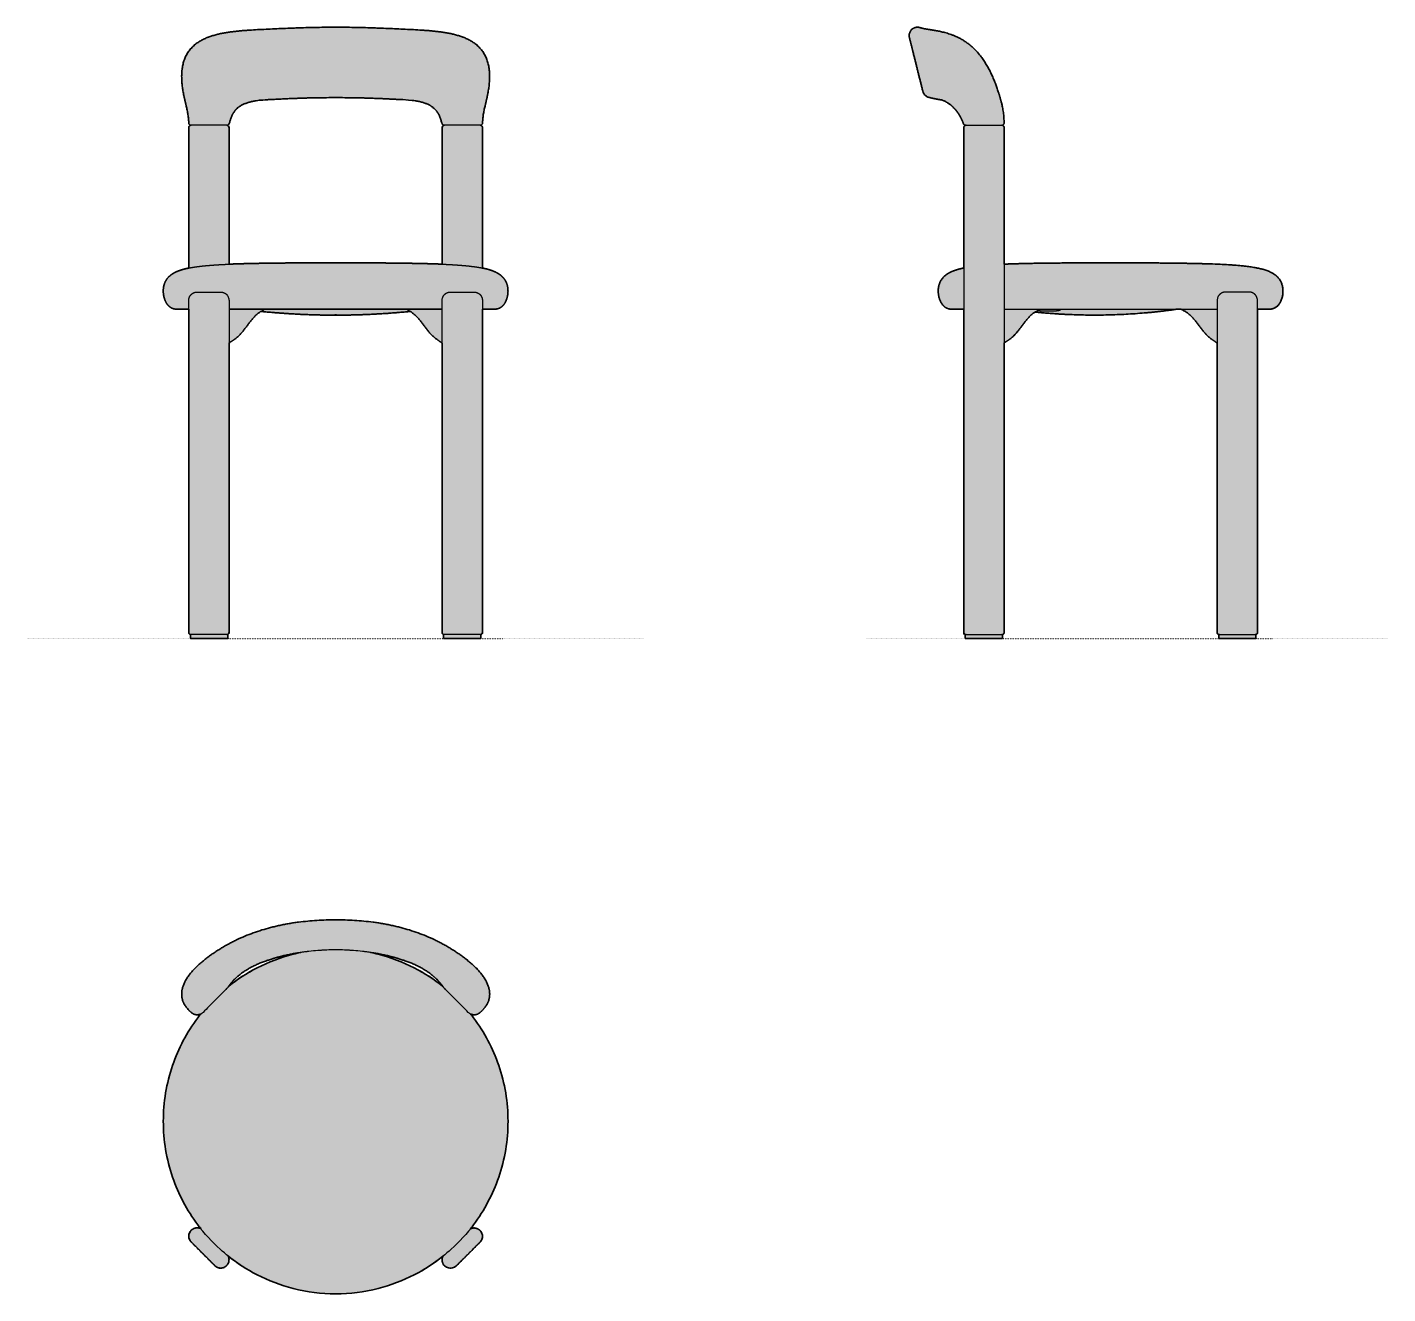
# Model space of a CAD drawing. Header units: millimetres. Extents: x 0 to 1796, y -865 to 806.
import ezdxf

# ---------------------------------------------------------------- set-up
doc = ezdxf.new("R2010")
doc.units = ezdxf.units.MM
doc.linetypes.add('Dots', pattern=[1, 0, -1])
doc.layers.add('Blocks', color=7, linetype='Continuous')
doc.layers.add('Blocks$Fill', color=7, linetype='Continuous', true_color=0xffffff)
for name, color, linetype, lineweight, true_color in [('Blocks$Inner', 7, 'Continuous', 25, 0x007f00), ('Blocks$Outline', 7, 'Continuous', 35, 0xff3f3f), ('Groud', 7, 'Dots', 25, 0x243775)]:
    doc.layers.add(name, color=color, linetype=linetype, lineweight=lineweight, true_color=true_color)

# ---------------------------------------------------------------- blocks, each defined once
blk = doc.blocks.new('Ray Dining Chair Top')
at = {"layer": 'Blocks$Fill'}
h = blk.add_hatch(color=256, dxfattribs=at)
h.paths.add_polyline_path([(369, -178.1), (364.6, -181.5), (360, -184.8), (355.4, -188.1), (350.7, -191.2), (346, -194.2), (341.1, -197), (336.2, -199.8), (331.2, -202.4), (325.5, -205.3), (319.7, -207.9), (313.8, -210.4), (307.9, -212.8), (301.8, -215), (295.8, -217), (289.6, -218.8), (283.5, -220.5), (276.6, -222.1), (269.6, -223.5), (262.7, -224.7), (255.7, -225.7), (248.6, -226.5), (241.6, -227), (234.5, -227.4), (227.5, -227.5), (220.4, -227.4), (213.3, -227), (206.3, -226.5), (199.3, -225.7), (192.3, -224.7), (185.3, -223.5), (178.4, -222.1), (171.5, -220.5), (165.3, -218.8), (159.2, -217), (153.1, -215), (147.1, -212.8), (141.1, -210.4), (135.2, -207.9), (129.4, -205.3), (123.7, -202.4), (118.7, -199.8), (113.7, -197), (108.8, -194.1), (104, -191.1), (99.3, -187.9), (94.6, -184.7), (90.1, -181.3), (85.6, -177.8), (85.7, -178.1), (85.9, -178.4), (86, -178.7), (86.1, -179), (86.2, -179.3), (86.3, -179.6), (86.4, -179.9), (86.4, -180.2), (86.5, -180.5), (86.6, -180.8), (86.6, -181.1), (86.7, -181.4), (86.7, -181.7), (86.7, -182), (86.7, -182.3), (86.7, -182.6), (86.7, -182.9), (86.7, -183.2), (86.7, -183.4), (86.7, -183.7), (86.6, -184), (86.6, -184.2), (86.6, -184.5), (86.5, -184.8), (86.5, -185), (86.4, -185.3), (86.3, -185.6), (86.3, -185.8), (86.2, -186.1), (86.1, -186.4), (86, -186.6), (85.9, -186.9), (85.8, -187.1), (85.7, -187.4), (85.5, -187.6), (85.4, -187.9), (85.3, -188.1), (85.1, -188.3), (85, -188.6), (84.9, -188.8), (84.7, -189), (84.5, -189.2), (84.4, -189.4), (84.2, -189.6), (84, -189.9), (83.9, -190.1), (83.7, -190.2), (83.5, -190.4), (83.3, -190.6), (83.1, -190.8), (82.9, -190.9), (82.8, -191.1), (82.6, -191.3), (82.4, -191.4), (82.2, -191.6), (81.9, -191.7), (81.7, -191.9), (81.5, -192), (81.3, -192.1), (81, -192.3), (80.8, -192.4), (80.6, -192.5), (80.3, -192.6), (80.1, -192.7), (79.8, -192.9), (79.6, -193), (79.3, -193), (79, -193.1), (78.8, -193.2), (78.5, -193.3), (78.2, -193.4), (78, -193.4), (77.7, -193.5), (77.4, -193.5), (77.1, -193.6), (76.8, -193.6), (76.6, -193.6), (76.3, -193.6), (76, -193.6), (75.7, -193.6), (75.4, -193.6), (75.1, -193.6), (74.9, -193.6), (74.6, -193.6), (74.3, -193.5), (74, -193.5), (73.7, -193.5), (73.5, -193.4), (73.2, -193.3), (72.9, -193.3), (72.6, -193.2), (72.4, -193.1), (72.1, -193), (71.8, -192.9), (71.6, -192.8), (71.3, -192.7), (71.1, -192.6), (70.8, -192.5), (70.6, -192.4), (70.4, -192.3), (70.1, -192.1), (69.9, -192), (69.7, -191.8), (69.5, -191.7), (69.3, -191.5), (69.1, -191.4), (68.9, -191.2), (68.7, -191.1), (68.5, -190.9), (68.3, -190.7), (68.1, -190.6), (67.9, -190.4), (36.9, -159.2), (36.7, -159.1), (36.5, -158.9), (36.4, -158.7), (36.2, -158.5), (36.1, -158.3), (35.9, -158.1), (35.7, -157.9), (35.6, -157.7), (35.5, -157.5), (35.3, -157.2), (35.2, -157), (35, -156.8), (34.9, -156.6), (34.8, -156.3), (34.7, -156.1), (34.6, -155.8), (34.5, -155.6), (34.4, -155.3), (34.3, -155.1), (34.2, -154.8), (34.1, -154.5), (34, -154.3), (34, -154), (33.9, -153.7), (33.8, -153.4), (33.8, -153.1), (33.8, -152.9), (33.7, -152.6), (33.7, -152.3), (33.7, -152), (33.7, -151.7), (33.7, -151.5), (33.7, -151.2), (33.7, -150.9), (33.7, -150.6), (33.7, -150.3), (33.8, -150), (33.8, -149.8), (33.9, -149.5), (33.9, -149.2), (34, -148.9), (34, -148.7), (34.1, -148.4), (34.2, -148.1), (34.3, -147.9), (34.4, -147.6), (34.5, -147.3), (34.6, -147.1), (34.7, -146.8), (34.8, -146.6), (34.9, -146.4), (35.1, -146.1), (35.2, -145.9), (35.3, -145.7), (35.5, -145.4), (35.6, -145.2), (35.8, -145), (35.9, -144.8), (36.1, -144.6), (36.2, -144.4), (36.4, -144.2), (36.6, -144), (36.7, -143.9), (36.9, -143.7), (37.1, -143.5), (37.4, -143.2), (37.6, -143), (37.9, -142.8), (38.1, -142.6), (38.4, -142.4), (38.7, -142.2), (39, -142.1), (39.1, -142), (39.3, -141.9), (39.5, -141.8), (39.7, -141.7), (39.9, -141.6), (40.1, -141.5), (40.3, -141.4), (40.5, -141.3), (40.7, -141.2), (40.9, -141.1), (41.1, -141.1), (41.3, -141), (41.5, -140.9), (41.7, -140.9), (41.9, -140.8), (42.1, -140.8), (42.4, -140.7), (42.6, -140.7), (42.9, -140.6), (43.2, -140.6), (43.4, -140.5), (43.7, -140.5), (44, -140.5), (44.3, -140.5), (44.5, -140.5), (44.7, -140.5), (44.9, -140.5), (45.2, -140.5), (45.4, -140.5), (45.6, -140.5), (45.9, -140.5), (46.1, -140.6), (46.4, -140.6), (46.6, -140.6), (46.9, -140.7), (47.1, -140.8), (47.4, -140.8), (47.7, -140.9), (47.9, -141), (48.2, -141), (48.5, -141.2), (48.8, -141.3), (49.1, -141.4), (49.4, -141.5), (45.5, -136.5), (42.9, -132.9), (40.3, -129.2), (37.8, -125.6), (35.4, -121.8), (33, -118), (30.8, -114.2), (28.6, -110.3), (26.4, -106.4), (24.4, -102.5), (22.4, -98.5), (20.5, -94.5), (18.7, -90.4), (17, -86.3), (15.4, -82.1), (13.8, -78), (12.3, -73.8), (10.8, -69.3), (9.4, -64.8), (8.1, -60.3), (6.9, -55.8), (5.8, -51.2), (4.8, -46.6), (3.9, -42), (3.1, -37.4), (2.4, -32.8), (1.7, -28.1), (1.2, -23.5), (0.8, -18.8), (0.4, -14.1), (0.2, -9.4), (0, -4.7), (0, 0), (0, 4.7), (0.2, 9.4), (0.4, 14.1), (0.8, 18.8), (1.2, 23.5), (1.7, 28.1), (2.4, 32.8), (3.1, 37.4), (3.9, 42), (4.8, 46.6), (5.8, 51.2), (6.9, 55.8), (8.1, 60.3), (9.4, 64.8), (10.8, 69.3), (12.3, 73.8), (13.8, 78), (15.4, 82.1), (17, 86.3), (18.7, 90.4), (20.5, 94.5), (22.4, 98.5), (24.4, 102.5), (26.4, 106.4), (28.6, 110.3), (30.8, 114.2), (33, 118), (35.4, 121.8), (37.8, 125.6), (40.3, 129.2), (42.9, 132.9), (49.4, 141.6), (49.1, 141.5), (48.9, 141.3), (48.6, 141.2), (48.4, 141.2), (48.1, 141.1), (47.8, 141), (47.6, 140.9), (47.3, 140.8), (47.1, 140.8), (46.8, 140.7), (46.5, 140.7), (46.3, 140.6), (46, 140.6), (45.7, 140.6), (45.5, 140.5), (45.2, 140.5), (44.9, 140.5), (44.7, 140.5), (44.4, 140.5), (44.1, 140.5), (43.8, 140.5), (43.6, 140.6), (43.3, 140.6), (43, 140.6), (42.8, 140.7), (42.5, 140.7), (42.2, 140.8), (42, 140.8), (41.7, 140.9), (41.5, 141), (41.2, 141), (40.9, 141.1), (40.7, 141.2), (40.4, 141.3), (40.2, 141.4), (39.9, 141.5), (39.7, 141.7), (39.5, 141.8), (39.2, 141.9), (39, 142.1), (38.8, 142.2), (38.5, 142.3), (38.2, 142.6), (37.8, 142.9), (37, 143.5), (36.4, 144), (35.7, 144.6), (34.9, 145.3), (34.2, 146), (33.7, 146.5), (33.2, 147.1), (32.7, 147.7), (31.3, 149.2), (30.5, 150.3), (30.1, 150.8), (29.7, 151.4), (29.1, 152.2), (28.8, 152.6), (28.4, 153.3), (28, 154), (27.6, 154.7), (27.2, 155.5), (26.9, 156), (26.7, 156.5), (26.5, 157), (26.2, 157.7), (26, 158.2), (25.8, 158.7), (25.5, 159.6), (25.3, 160.5), (25.1, 160.9), (25, 161.4), (24.9, 161.8), (24.8, 162.3), (24.7, 162.8), (24.6, 163.2), (24.6, 163.7), (24.5, 164.2), (24.4, 164.7), (24.4, 165.2), (24.3, 165.7), (24.3, 166.2), (24.3, 166.8), (24.3, 167.5), (24.3, 168.2), (24.3, 168.9), (24.3, 169.5), (24.3, 170.1), (24.4, 170.7), (24.5, 171.6), (24.6, 172.3), (24.7, 172.9), (24.8, 173.5), (25, 174.3), (25.2, 175.4), (25.5, 176.4), (25.8, 177.5), (26.1, 178.5), (26.5, 179.6), (26.9, 180.7), (27.3, 181.7), (27.8, 182.8), (28.3, 183.8), (28.9, 184.9), (29.4, 185.9), (30, 187), (30.7, 188), (31.3, 189.1), (32, 190.1), (32.8, 191.2), (33.5, 192.2), (34.3, 193.2), (35.9, 195.3), (37.7, 197.4), (39.5, 199.4), (41.4, 201.4), (43.4, 203.4), (45.4, 205.3), (47.5, 207.2), (49.7, 209.1), (54.1, 212.9), (56.4, 214.7), (61.1, 218.2), (65.8, 221.6), (70.7, 224.8), (75.7, 228), (80.8, 231), (86.1, 233.9), (91.4, 236.7), (96.7, 239.4), (102.1, 241.9), (107.6, 244.2), (113.2, 246.5), (118.7, 248.6), (124.4, 250.5), (130.1, 252.4), (135.8, 254.1), (141.5, 255.6), (147.6, 257.1), (153.6, 258.5), (159.7, 259.8), (165.9, 260.9), (172, 261.9), (178.2, 262.7), (184.3, 263.5), (190.5, 264.1), (202.8, 265.1), (215.1, 265.6), (227.5, 265.8), (239.8, 265.6), (252.1, 265.1), (264.5, 264.1), (270.6, 263.5), (276.8, 262.7), (282.9, 261.9), (289.1, 260.9), (295.2, 259.8), (301.3, 258.5), (307.4, 257.1), (313.4, 255.6), (319.1, 254.1), (324.8, 252.4), (330.5, 250.5), (336.2, 248.6), (341.8, 246.5), (347.3, 244.2), (352.8, 241.9), (358.2, 239.4), (363.6, 236.7), (368.9, 233.9), (374.1, 231), (379.2, 228), (384.2, 224.8), (389.1, 221.6), (393.9, 218.2), (398.5, 214.7), (403.1, 211), (405.3, 209.1), (407.4, 207.2), (409.5, 205.3), (411.5, 203.4), (413.5, 201.4), (415.4, 199.4), (417.2, 197.4), (419, 195.3), (420.6, 193.2), (421.4, 192.2), (422.2, 191.2), (422.9, 190.1), (423.6, 189.1), (424.2, 188), (424.9, 187), (425.5, 185.9), (426.1, 184.9), (426.6, 183.8), (427.1, 182.8), (427.6, 181.7), (428, 180.7), (428.4, 179.6), (428.8, 178.5), (429.2, 177.5), (429.5, 176.4), (429.7, 175.4), (430, 174.3), (430.1, 173.5), (430.2, 172.9), (430.3, 172.3), (430.4, 171.6), (430.5, 170.7), (430.6, 170.1), (430.6, 169.5), (430.6, 168.9), (430.7, 168.2), (430.7, 167.5), (430.6, 166.8), (430.6, 166.2), (430.6, 165.7), (430.5, 165.2), (430.5, 164.7), (430.4, 164.2), (430.4, 163.7), (430.3, 163.2), (430.2, 162.8), (430.1, 162.3), (430, 161.8), (429.9, 161.4), (429.8, 160.9), (429.7, 160.5), (429.4, 159.6), (429.1, 158.7), (428.9, 158.2), (428.7, 157.6), (428.5, 157), (428.2, 156.5), (428, 156), (427.7, 155.5), (427.3, 154.7), (426.9, 154), (426.5, 153.3), (426.1, 152.6), (425.8, 152.2), (425.2, 151.4), (424.8, 150.8), (424.4, 150.3), (423.6, 149.2), (422.4, 147.9), (422.3, 147.7), (421.7, 147.1), (421.1, 146.4), (420.3, 145.6), (419.6, 145), (418.9, 144.3), (418.6, 144), (417.9, 143.5), (417.1, 142.9), (416.6, 142.5), (416.4, 142.3), (416.2, 142.2), (415.9, 142.1), (415.7, 141.9), (415.5, 141.8), (415.2, 141.7), (415, 141.5), (414.7, 141.4), (414.5, 141.3), (414.2, 141.2), (414, 141.1), (413.7, 141), (413.5, 141), (413.2, 140.9), (412.9, 140.8), (412.7, 140.8), (412.4, 140.7), (412.2, 140.7), (411.9, 140.6), (411.6, 140.6), (411.4, 140.6), (411.1, 140.5), (410.8, 140.5), (410.5, 140.5), (410.3, 140.5), (410, 140.5), (409.7, 140.5), (409.5, 140.5), (409.2, 140.6), (408.9, 140.6), (408.7, 140.6), (408.4, 140.7), (408.1, 140.7), (407.9, 140.8), (407.6, 140.8), (407.3, 140.9), (407.1, 141), (406.8, 141.1), (406.6, 141.2), (406.3, 141.2), (406.1, 141.3), (405.8, 141.5), (405.4, 141.6), (409.4, 136.5), (412.1, 132.9), (414.6, 129.2), (417.1, 125.6), (419.6, 121.8), (421.9, 118), (424.2, 114.2), (426.4, 110.3), (428.5, 106.4), (430.5, 102.5), (432.5, 98.5), (434.4, 94.5), (436.2, 90.4), (437.9, 86.3), (439.6, 82.1), (441.1, 78), (442.6, 73.8), (444.1, 69.3), (445.5, 64.8), (446.8, 60.3), (448, 55.8), (449.1, 51.2), (450.1, 46.6), (451, 42), (451.8, 37.4), (452.6, 32.8), (453.2, 28.1), (453.7, 23.5), (454.1, 18.8), (454.5, 14.1), (454.7, 9.4), (454.9, 4.7), (454.9, 0), (454.9, -4.7), (454.7, -9.4), (454.5, -14.1), (454.1, -18.8), (453.7, -23.5), (453.2, -28.1), (452.6, -32.8), (451.8, -37.4), (451, -42), (450.1, -46.6), (449.1, -51.2), (448, -55.8), (446.8, -60.3), (445.5, -64.8), (444.1, -69.3), (442.6, -73.8), (441.1, -78), (439.6, -82.1), (437.9, -86.3), (436.2, -90.4), (434.4, -94.5), (432.5, -98.5), (430.5, -102.5), (428.5, -106.4), (426.4, -110.3), (424.2, -114.2), (421.9, -118), (419.6, -121.8), (417.1, -125.6), (414.6, -129.2), (412.1, -132.9), (409.4, -136.5), (405.3, -141.9), (405.6, -141.7), (405.9, -141.6), (406.3, -141.4), (406.6, -141.3), (406.9, -141.2), (407.2, -141.1), (407.4, -141.1), (407.7, -141), (407.9, -141), (408.2, -140.9), (408.5, -140.9), (408.7, -140.8), (409, -140.8), (409.2, -140.8), (409.4, -140.8), (409.6, -140.7), (409.9, -140.7), (410.1, -140.7), (410.3, -140.7), (410.6, -140.7), (410.8, -140.8), (411.1, -140.8), (411.4, -140.8), (411.6, -140.8), (411.9, -140.9), (412.2, -140.9), (412.5, -141), (412.7, -141.1), (412.9, -141.1), (413.1, -141.2), (413.3, -141.2), (413.5, -141.3), (413.7, -141.4), (413.9, -141.4), (414.1, -141.5), (414.3, -141.6), (414.5, -141.7), (414.7, -141.8), (414.9, -141.8), (415.1, -141.9), (415.3, -142), (415.5, -142.1), (415.7, -142.2), (415.8, -142.4), (416.1, -142.5), (416.4, -142.7), (416.7, -142.9), (416.9, -143.1), (417.2, -143.3), (417.4, -143.5), (417.7, -143.7), (417.9, -144), (418.1, -144.2), (418.3, -144.4), (418.4, -144.6), (418.6, -144.8), (418.8, -145), (418.9, -145.2), (419.1, -145.4), (419.2, -145.6), (419.4, -145.8), (419.5, -146.1), (419.7, -146.3), (419.8, -146.6), (419.9, -146.8), (420.1, -147), (420.2, -147.3), (420.3, -147.5), (420.4, -147.8), (420.5, -148), (420.6, -148.3), (420.6, -148.6), (420.7, -148.8), (420.8, -149.1), (420.8, -149.4), (420.9, -149.6), (420.9, -149.9), (421, -150.1), (421, -150.4), (421.1, -150.7), (421.1, -150.9), (421.1, -151.2), (421.1, -151.5), (421.1, -151.7), (421.1, -152), (421.1, -152.3), (421.1, -152.5), (421.1, -152.8), (421, -153.1), (421, -153.3), (420.9, -153.6), (420.9, -153.9), (420.8, -154.1), (420.8, -154.4), (420.7, -154.7), (420.6, -154.9), (420.6, -155.2), (420.5, -155.4), (420.4, -155.7), (420.3, -156), (420.2, -156.2), (420, -156.5), (419.9, -156.7), (419.8, -156.9), (419.7, -157.2), (419.5, -157.4), (419.4, -157.7), (419.2, -157.9), (419.1, -158.1), (418.9, -158.3), (418.8, -158.5), (418.6, -158.7), (418.4, -158.9), (418.2, -159.1), (418.1, -159.3), (417.9, -159.5), (386.7, -190.6), (386.5, -190.8), (386.3, -190.9), (386.2, -191.1), (386, -191.2), (385.8, -191.4), (385.6, -191.6), (385.4, -191.7), (385.1, -191.9), (384.9, -192), (384.7, -192.2), (384.5, -192.3), (384.3, -192.4), (384, -192.5), (383.8, -192.7), (383.5, -192.8), (383.3, -192.9), (383, -193), (382.8, -193.1), (382.5, -193.2), (382.3, -193.3), (382, -193.4), (381.7, -193.4), (381.4, -193.5), (381.2, -193.6), (380.9, -193.6), (380.6, -193.7), (380.3, -193.7), (380, -193.7), (379.8, -193.8), (379.5, -193.8), (379.2, -193.8), (378.9, -193.8), (378.6, -193.8), (378.3, -193.8), (378.1, -193.8), (377.8, -193.7), (377.5, -193.7), (377.2, -193.7), (376.9, -193.6), (376.7, -193.6), (376.4, -193.5), (376.1, -193.4), (375.8, -193.3), (375.6, -193.3), (375.3, -193.2), (375.1, -193.1), (374.8, -193), (374.5, -192.9), (374.3, -192.8), (374.1, -192.6), (373.8, -192.5), (373.6, -192.4), (373.3, -192.3), (373.1, -192.1), (372.9, -192), (372.7, -191.8), (372.5, -191.7), (372.3, -191.5), (372.1, -191.4), (371.9, -191.2), (371.7, -191.1), (371.5, -190.9), (371.3, -190.7), (371.1, -190.6), (370.9, -190.3), (370.7, -190.1), (370.5, -189.8), (370.3, -189.6), (370.1, -189.3), (369.9, -189), (369.7, -188.8), (369.5, -188.5), (369.4, -188.3), (369.3, -188.1), (369.2, -187.9), (369.1, -187.8), (369, -187.6), (368.9, -187.4), (368.8, -187.2), (368.8, -187), (368.7, -186.8), (368.6, -186.6), (368.5, -186.4), (368.5, -186.2), (368.4, -186), (368.3, -185.8), (368.3, -185.6), (368.2, -185.4), (368.2, -185.1), (368.1, -184.8), (368.1, -184.6), (368, -184.3), (368, -184), (368, -183.8), (368, -183.5), (367.9, -183.2), (367.9, -183), (367.9, -182.7), (367.9, -182.5), (367.9, -182.3), (368, -182.1), (368, -181.8), (368, -181.6), (368, -181.4), (368.1, -181.1), (368.1, -180.8), (368.2, -180.6), (368.2, -180.3), (368.3, -180.1), (368.3, -179.8), (368.4, -179.5), (368.5, -179.3), (368.6, -179), (368.7, -178.7), (368.9, -178.4)], flags=0)
h.paths.add_polyline_path([(368.5, 178.4), (366.7, 180.9), (365.9, 181.9), (365.1, 182.9), (364.5, 183.6), (363.2, 185), (362.6, 185.6), (360.6, 187.6), (357.6, 190.4), (357.1, 190.8), (356.7, 191.2), (355.7, 192.1), (354.7, 192.9), (352.6, 194.5), (350.5, 196.1), (348.3, 197.7), (346, 199.1), (343.7, 200.5), (341.4, 201.9), (339.1, 203.2), (336.7, 204.4), (334.3, 205.6), (331.8, 206.8), (329.3, 207.9), (326.7, 209), (324.1, 210), (321.4, 211), (316.1, 212.8), (308.9, 215.1), (300.8, 217.3), (297.1, 218.2), (291.3, 219.5), (282.2, 221.3), (273.3, 222.8), (278.4, 221.7), (283.5, 220.5), (289.6, 218.8), (295.8, 217), (301.8, 215), (307.9, 212.8), (313.8, 210.4), (319.7, 207.9), (325.5, 205.3), (331.2, 202.4), (336.1, 199.8), (341, 197.1), (345.8, 194.3), (350.5, 191.3), (355.1, 188.3), (359.7, 185.1), (364.2, 181.8)], flags=0)
h.paths.add_polyline_path([(86.4, 178.4), (90.8, 181.8), (95.2, 185.1), (99.8, 188.3), (104.4, 191.3), (109.1, 194.3), (113.9, 197.1), (118.8, 199.8), (123.7, 202.4), (129.4, 205.3), (135.2, 207.9), (141.1, 210.4), (147.1, 212.8), (153.1, 215), (159.2, 217), (165.3, 218.8), (171.5, 220.5), (176.5, 221.7), (181.6, 222.8), (172.4, 221.3), (163.6, 219.5), (154.8, 217.5), (146.7, 215.2), (141.4, 213.6), (136.2, 211.9), (133.5, 211), (130.8, 210), (128.2, 209), (125.7, 207.9), (123.1, 206.8), (120.7, 205.6), (118.2, 204.4), (115.8, 203.2), (113.5, 201.9), (111.2, 200.5), (108.9, 199.1), (106.6, 197.7), (104.4, 196.1), (102.3, 194.5), (100.2, 192.9), (99.1, 192), (96.5, 189.7), (94.3, 187.6), (92.9, 186.2), (92.8, 186.1), (91.8, 185.1), (91.8, 185.1), (90.4, 183.6), (89.5, 182.5), (89, 181.9), (87.6, 180)], flags=0)
at = {"layer": 'Blocks$Inner'}
for points, knots in [([(107.6, 244.2), (111.3, 245.8), (115, 247.2), (122.5, 249.9), (126.3, 251.2), (130.1, 252.4)], [672.746564, 672.746564, 672.746564, 672.746564, 684.704669, 684.704669, 696.66696, 696.66696, 696.66696, 696.66696]), ([(153.6, 258.5), (155.7, 259), (157.7, 259.4), (161.8, 260.2), (163.8, 260.5), (165.9, 260.9)], [721.057883, 721.057883, 721.057883, 721.057883, 727.283744, 727.283744, 733.50618, 733.50618, 733.50618, 733.50618]), ([(178.2, 262.7), (182.3, 263.3), (186.4, 263.7), (194.6, 264.5), (198.7, 264.8), (202.8, 265.1)], [745.94719, 745.94719, 745.94719, 745.94719, 758.353993, 758.353993, 770.721419, 770.721419, 770.721419, 770.721419]), ([(202.8, 265.1), (206.9, 265.3), (211, 265.5), (219.2, 265.8), (223.4, 265.8), (227.5, 265.8)], [770.721419, 770.721419, 770.721419, 770.721419, 783.066762, 783.066762, 795.399754, 795.399754, 795.399754, 795.399754]), ([(227.5, 265.8), (231.6, 265.8), (235.7, 265.8), (243.9, 265.5), (248, 265.3), (252.1, 265.1)], [795.399754, 795.399754, 795.399754, 795.399754, 807.732746, 807.732746, 820.078089, 820.078089, 820.078089, 820.078089]), ([(252.1, 265.1), (256.2, 264.8), (260.3, 264.5), (268.6, 263.7), (272.7, 263.3), (276.8, 262.7)], [820.078089, 820.078089, 820.078089, 820.078089, 832.445515, 832.445515, 844.852318, 844.852318, 844.852318, 844.852318]), ([(289.1, 260.9), (291.1, 260.5), (293.1, 260.2), (297.2, 259.4), (299.3, 259), (301.3, 258.5)], [857.293328, 857.293328, 857.293328, 857.293328, 863.515764, 863.515764, 869.741625, 869.741625, 869.741625, 869.741625]), ([(324.8, 252.4), (328.7, 251.2), (332.4, 249.9), (339.9, 247.2), (343.6, 245.8), (347.3, 244.2)], [894.132315, 894.132315, 894.132315, 894.132315, 906.095057, 906.095057, 918.052944, 918.052944, 918.052944, 918.052944]), ([(75.7, 228), (77.4, 229), (79.1, 230), (82.6, 232), (84.3, 233), (86.1, 233.9)], [636.730924, 636.730924, 636.730924, 636.730924, 642.733096, 642.733096, 648.750678, 648.750678, 648.750678, 648.750678]), ([(86.1, 233.9), (87.8, 234.9), (89.6, 235.8), (93.1, 237.6), (94.9, 238.5), (96.7, 239.4)], [648.750678, 648.750678, 648.750678, 648.750678, 654.768, 654.768, 660.770272, 660.770272, 660.770272, 660.770272]), ([(358.2, 239.4), (360, 238.5), (361.8, 237.6), (365.3, 235.8), (367.1, 234.9), (368.9, 233.9)], [930.029236, 930.029236, 930.029236, 930.029236, 936.031507, 936.031507, 942.04883, 942.04883, 942.04883, 942.04883]), ([(368.9, 233.9), (370.6, 233), (372.4, 232), (375.8, 230), (377.5, 229), (379.2, 228)], [942.04883, 942.04883, 942.04883, 942.04883, 948.066411, 948.066411, 954.068583, 954.068583, 954.068583, 954.068583]), ([(56.4, 214.7), (57.9, 215.9), (59.5, 217), (62.6, 219.3), (64.2, 220.5), (65.8, 221.6)], [612.7086, 612.7086, 612.7086, 612.7086, 618.744933, 618.744933, 624.747837, 624.747837, 624.747837, 624.747837]), ([(65.8, 221.6), (67.5, 222.7), (69.1, 223.8), (72.4, 225.9), (74, 227), (75.7, 228)], [624.747837, 624.747837, 624.747837, 624.747837, 630.739035, 630.739035, 636.730924, 636.730924, 636.730924, 636.730924]), ([(85.6, 177.8), (97.4, 187.2), (110.2, 195.5), (138.9, 210.2), (154.9, 216.3), (174.8, 221.3), (178.2, 222.1), (181.6, 222.8)], [563.425116, 563.425116, 563.425116, 563.425116, 609.008097, 609.008097, 660.238274, 660.238274, 670.664812, 670.664812, 670.664812, 670.664812]), ([(154.8, 217.5), (154.6, 217.4), (154.4, 217.3), (153.9, 217.2), (153.7, 217.2), (153.4, 217.1)], [305.434738, 305.434738, 305.434738, 305.434738, 306.18424, 306.18424, 306.899709, 306.899709, 306.899709, 306.899709]), ([(169.1, 220.7), (167.3, 220.3), (165.4, 219.9), (161.7, 219.1), (159.7, 218.7), (157.8, 218.2)], [290.782166, 290.782166, 290.782166, 290.782166, 296.413756, 296.413756, 302.361165, 302.361165, 302.361165, 302.361165]), ([(173.1, 221.4), (173, 221.4), (172.9, 221.4), (172.6, 221.3), (172.5, 221.3), (172.4, 221.3)], [286.7053129, 286.7053129, 286.7053129, 286.7053129, 287.0886072, 287.0886072, 287.4477301, 287.4477301, 287.4477301, 287.4477301]), ([(192.1, 224.2), (191.8, 224.1), (191.6, 224.1), (191.1, 224), (190.8, 224), (190.6, 224)], [267.551715, 267.551715, 267.551715, 267.551715, 268.315614, 268.315614, 269.055015, 269.055015, 269.055015, 269.055015]), ([(209.8, 225.6), (209.3, 225.6), (208.8, 225.6), (207.8, 225.5), (207.3, 225.5), (206.9, 225.5)], [249.765026, 249.765026, 249.765026, 249.765026, 251.238145, 251.238145, 252.695174, 252.695174, 252.695174, 252.695174]), ([(248.1, 225.5), (247.6, 225.5), (247.1, 225.5), (246.1, 225.6), (245.6, 225.6), (245.1, 225.6)], [211.459728, 211.459728, 211.459728, 211.459728, 212.916751, 212.916751, 214.389876, 214.389876, 214.389876, 214.389876]), ([(264.3, 224), (264.1, 224), (263.9, 224), (263.4, 224.1), (263.1, 224.1), (262.9, 224.2)], [195.099887, 195.099887, 195.099887, 195.099887, 195.839287, 195.839287, 196.603187, 196.603187, 196.603187, 196.603187]), ([(273.3, 222.8), (276.7, 222.1), (280.1, 221.3), (300, 216.3), (316, 210.2), (344.7, 195.5), (357.5, 187.2), (369.3, 177.8)], [46.176963, 46.176963, 46.176963, 46.176963, 56.603497, 56.603497, 107.833674, 107.833674, 153.416662, 153.416662, 153.416662, 153.416662]), ([(282.5, 221.3), (282.4, 221.3), (282.3, 221.3), (282, 221.4), (281.9, 221.4), (281.8, 221.4)], [176.7071718, 176.7071718, 176.7071718, 176.7071718, 177.0662946, 177.0662946, 177.4495891, 177.4495891, 177.4495891, 177.4495891]), ([(297.1, 218.2), (295.2, 218.7), (293.2, 219.1), (289.5, 219.9), (287.6, 220.3), (285.8, 220.7)], [161.793737, 161.793737, 161.793737, 161.793737, 167.741146, 167.741146, 173.372736, 173.372736, 173.372736, 173.372736]), ([(301.5, 217.1), (301.3, 217.2), (301, 217.2), (300.6, 217.3), (300.3, 217.4), (300.1, 217.5)], [157.255193, 157.255193, 157.255193, 157.255193, 157.970661, 157.970661, 158.720164, 158.720164, 158.720164, 158.720164]), ([(379.2, 228), (380.9, 227), (382.5, 225.9), (385.8, 223.8), (387.5, 222.7), (389.1, 221.6)], [954.068583, 954.068583, 954.068583, 954.068583, 960.060473, 960.060473, 966.051671, 966.051671, 966.051671, 966.051671]), ([(389.1, 221.6), (390.7, 220.5), (392.3, 219.3), (395.4, 217), (397, 215.9), (398.5, 214.7)], [966.051671, 966.051671, 966.051671, 966.051671, 972.054575, 972.054575, 978.090908, 978.090908, 978.090908, 978.090908]), ([(39.5, 199.4), (40.1, 200.1), (40.8, 200.8), (42.1, 202.1), (42.7, 202.7), (43.4, 203.4)], [588.146258, 588.146258, 588.146258, 588.146258, 591.258533, 591.258533, 594.347046, 594.347046, 594.347046, 594.347046]), ([(43.4, 203.4), (44.1, 204), (44.7, 204.7), (46.1, 206), (46.8, 206.6), (47.5, 207.2)], [594.347046, 594.347046, 594.347046, 594.347046, 597.420409, 597.420409, 600.485498, 600.485498, 600.485498, 600.485498]), ([(47.5, 207.2), (48.2, 207.9), (48.9, 208.5), (50.4, 209.8), (51.1, 210.4), (51.9, 211)], [600.485498, 600.485498, 600.485498, 600.485498, 603.547938, 603.547938, 606.61219, 606.61219, 606.61219, 606.61219]), ([(51.9, 211), (52.6, 211.6), (53.4, 212.2), (54.9, 213.5), (55.6, 214.1), (56.4, 214.7)], [606.61219, 606.61219, 606.61219, 606.61219, 609.669394, 609.669394, 612.7086, 612.7086, 612.7086, 612.7086]), ([(106.6, 197.7), (105.1, 196.6), (103.7, 195.6), (101.6, 194), (100.9, 193.4), (99.5, 192.3), (98.9, 191.8), (97.3, 190.4)], [358.770522, 358.770522, 358.770522, 358.770522, 364.772643, 364.772643, 367.861053, 367.861053, 371.015864, 371.015864, 371.015864, 371.015864]), ([(111.2, 200.5), (110.4, 200.1), (109.7, 199.6), (108.1, 198.6), (107.4, 198.1), (106.6, 197.7)], [353.01044, 353.01044, 353.01044, 353.01044, 355.860655, 355.860655, 358.770522, 358.770522, 358.770522, 358.770522]), ([(120.7, 205.6), (119.8, 205.2), (119, 204.8), (117.4, 204), (116.6, 203.6), (115.8, 203.2)], [341.850342, 341.850342, 341.850342, 341.850342, 344.62438, 344.62438, 347.403552, 347.403552, 347.403552, 347.403552]), ([(136.2, 211.9), (134.4, 211.3), (132.6, 210.7), (129.1, 209.3), (127.4, 208.6), (125.7, 207.9)], [324.942757, 324.942757, 324.942757, 324.942757, 330.634848, 330.634848, 336.26988, 336.26988, 336.26988, 336.26988]), ([(136.9, 212.2), (136.8, 212.2), (136.8, 212.1), (136.7, 212.1), (136.6, 212.1), (136.5, 212.1)], [324.1689239, 324.1689239, 324.1689239, 324.1689239, 324.3515013, 324.3515013, 324.5526436, 324.5526436, 324.5526436, 324.5526436]), ([(146.7, 215.2), (146.5, 215.2), (146.2, 215.1), (145.8, 215), (145.6, 214.9), (145.4, 214.9)], [313.913894, 313.913894, 313.913894, 313.913894, 314.595052, 314.595052, 315.288529, 315.288529, 315.288529, 315.288529]), ([(309.6, 214.9), (309.3, 214.9), (309.1, 215), (308.7, 215.1), (308.5, 215.2), (308.3, 215.2)], [148.866373, 148.866373, 148.866373, 148.866373, 149.559849, 149.559849, 150.241008, 150.241008, 150.241008, 150.241008]), ([(318.4, 212.1), (318.3, 212.1), (318.3, 212.1), (318.1, 212.1), (318.1, 212.2), (318, 212.2)], [139.6022584, 139.6022584, 139.6022584, 139.6022584, 139.8034006, 139.8034006, 139.9859781, 139.9859781, 139.9859781, 139.9859781]), ([(329.3, 207.9), (327.6, 208.6), (325.8, 209.3), (322.3, 210.7), (320.5, 211.3), (318.8, 211.9)], [127.885022, 127.885022, 127.885022, 127.885022, 133.520054, 133.520054, 139.212145, 139.212145, 139.212145, 139.212145]), ([(339.1, 203.2), (338.3, 203.6), (337.5, 204), (335.9, 204.8), (335.1, 205.2), (334.3, 205.6)], [116.75135, 116.75135, 116.75135, 116.75135, 119.530522, 119.530522, 122.30456, 122.30456, 122.30456, 122.30456]), ([(348.3, 197.7), (347.5, 198.1), (346.8, 198.6), (345.3, 199.6), (344.5, 200.1), (343.7, 200.5)], [105.38438, 105.38438, 105.38438, 105.38438, 108.294247, 108.294247, 111.144462, 111.144462, 111.144462, 111.144462]), ([(356.7, 191.2), (356, 191.8), (355.4, 192.3), (354, 193.4), (353.4, 194), (351.3, 195.6), (349.8, 196.6), (348.3, 197.7)], [93.139549, 93.139549, 93.139549, 93.139549, 96.294253, 96.294253, 99.382523, 99.382523, 105.38438, 105.38438, 105.38438, 105.38438]), ([(398.5, 214.7), (399.3, 214.1), (400, 213.5), (401.6, 212.2), (402.3, 211.6), (403.1, 211)], [978.090908, 978.090908, 978.090908, 978.090908, 981.130113, 981.130113, 984.187318, 984.187318, 984.187318, 984.187318]), ([(403.1, 211), (403.8, 210.4), (404.5, 209.8), (406, 208.5), (406.7, 207.9), (407.4, 207.2)], [984.187318, 984.187318, 984.187318, 984.187318, 987.25157, 987.25157, 990.31401, 990.31401, 990.31401, 990.31401]), ([(407.4, 207.2), (408.1, 206.6), (408.8, 206), (410.2, 204.7), (410.9, 204), (411.5, 203.4)], [990.31401, 990.31401, 990.31401, 990.31401, 993.379098, 993.379098, 996.452462, 996.452462, 996.452462, 996.452462]), ([(411.5, 203.4), (412.2, 202.7), (412.9, 202.1), (414.2, 200.8), (414.8, 200.1), (415.4, 199.4)], [996.452462, 996.452462, 996.452462, 996.452462, 999.540974, 999.540974, 1002.65325, 1002.65325, 1002.65325, 1002.65325]), ([(32.8, 191.2), (33.2, 191.9), (33.8, 192.5), (34.8, 193.9), (35.4, 194.6), (35.9, 195.3)], [575.450503, 575.450503, 575.450503, 575.450503, 578.631156, 578.631156, 581.816772, 581.816772, 581.816772, 581.816772]), ([(35.9, 195.3), (36.2, 195.7), (36.5, 196), (37.1, 196.7), (37.4, 197), (37.7, 197.4)], [581.816772, 581.816772, 581.816772, 581.816772, 583.412125, 583.412125, 585.000937, 585.000937, 585.000937, 585.000937]), ([(87.6, 180), (87.4, 179.8), (87.3, 179.6), (87.1, 179.3), (87, 179.2), (86.8, 178.9), (86.6, 178.7), (86.4, 178.4), (86.3, 178.3), (86.1, 178), (85.9, 177.8), (85.7, 177.5), (85.6, 177.4), (85.5, 177.2), (85.4, 177.1), (85.2, 176.9), (85.2, 176.9), (85, 176.6), (84.9, 176.5), (84.8, 176.3)], [400.836164, 400.836164, 400.836164, 400.836164, 402.540848, 402.540848, 403.396569, 403.396569, 405.117676, 405.117676, 405.908055, 405.908055, 407.373941, 407.373941, 408.11426, 408.11426, 408.859721, 408.859721, 409.261017, 409.261017, 410.500664, 410.500664, 410.500664, 410.500664]), ([(90.8, 183.9), (90.6, 183.8), (90.5, 183.7), (90.2, 183.3), (90, 183.1), (89.7, 182.8), (89.6, 182.7), (89.4, 182.3), (89.2, 182.1), (88.7, 181.6), (88.5, 181.2), (88, 180.6), (87.8, 180.3), (87.6, 180)], [391.072766, 391.072766, 391.072766, 391.072766, 391.903401, 391.903401, 393.564966, 393.564966, 394.389305, 394.389305, 396.026301, 396.026301, 398.451107, 398.451107, 400.836164, 400.836164, 400.836164, 400.836164]), ([(97.3, 190.4), (97.1, 190.1), (96.8, 189.9), (96.3, 189.4), (96, 189.2), (95.8, 189)], [371.015864, 371.015864, 371.015864, 371.015864, 372.348042, 372.348042, 373.696777, 373.696777, 373.696777, 373.696777]), ([(357.6, 190.4), (357.4, 190.5), (357.3, 190.7), (357.1, 190.8), (357, 190.9), (356.8, 191.1), (356.7, 191.2)], [91.595094, 91.595094, 91.595094, 91.595094, 92.367781, 92.367781, 92.367781, 93.139549, 93.139549, 93.139549, 93.139549]), ([(359.2, 189), (358.9, 189.2), (358.7, 189.4), (358.1, 189.9), (357.9, 190.1), (357.6, 190.4)], [88.914613, 88.914613, 88.914613, 88.914613, 90.263349, 90.263349, 91.595094, 91.595094, 91.595094, 91.595094]), ([(363.2, 185), (363, 185.2), (362.8, 185.4), (362.4, 185.8), (362.2, 186), (362, 186.2)], [80.857656, 80.857656, 80.857656, 80.857656, 82.197973, 82.197973, 83.538568, 83.538568, 83.538568, 83.538568]), ([(367.4, 180), (367.1, 180.3), (366.9, 180.6), (366.4, 181.2), (366.2, 181.6), (365.7, 182.1), (365.6, 182.3), (365.3, 182.7), (365.2, 182.8), (364.9, 183.1), (364.7, 183.3), (364.4, 183.7), (364.3, 183.8), (363.2, 185)], [71.094262, 71.094262, 71.094262, 71.094262, 73.479251, 73.479251, 75.903988, 75.903988, 77.540939, 77.540939, 78.365287, 78.365287, 80.026936, 80.026936, 80.857656, 80.857656, 80.857656, 80.857656]), ([(370.2, 176.3), (370, 176.5), (369.9, 176.6), (369.7, 176.9), (369.7, 176.9), (369.6, 177.1), (369.5, 177.2), (369.3, 177.4), (369.2, 177.5), (369, 177.8), (368.8, 178), (368.6, 178.3), (368.5, 178.4), (368.3, 178.7), (368.2, 178.9), (367.9, 179.2), (367.9, 179.3), (367.6, 179.6), (367.5, 179.8), (367.4, 180)], [61.429762, 61.429762, 61.429762, 61.429762, 62.670423, 62.670423, 63.073016, 63.073016, 63.819501, 63.819501, 64.560855, 64.560855, 66.028825, 66.028825, 66.819273, 66.819273, 68.537751, 68.537751, 69.392167, 69.392167, 71.094262, 71.094262, 71.094262, 71.094262]), ([(417.2, 197.4), (417.5, 197), (417.8, 196.7), (418.4, 196), (418.7, 195.7), (419, 195.3)], [1005.798571, 1005.798571, 1005.798571, 1005.798571, 1007.387382, 1007.387382, 1008.982736, 1008.982736, 1008.982736, 1008.982736]), ([(419, 195.3), (419.6, 194.6), (420.1, 193.9), (421.2, 192.5), (421.7, 191.9), (422.2, 191.2)], [1008.982736, 1008.982736, 1008.982736, 1008.982736, 1012.168352, 1012.168352, 1015.349005, 1015.349005, 1015.349005, 1015.349005]), ([(24.3, 166.2), (24.3, 166.6), (24.3, 167.1), (24.3, 167.7), (24.3, 168), (24.3, 168.7), (24.3, 169.1), (24.3, 169.9), (24.4, 170.3), (24.4, 170.7)], [536.4765, 536.4765, 536.4765, 536.4765, 538.866025, 538.866025, 540.040635, 540.040635, 542.045568, 542.045568, 543.873186, 543.873186, 543.873186, 543.873186]), ([(24.5, 164.2), (24.5, 164.5), (24.4, 164.9), (24.4, 165.5), (24.3, 165.8), (24.3, 166.2)], [533.190069, 533.190069, 533.190069, 533.190069, 534.831833, 534.831833, 536.4765, 536.4765, 536.4765, 536.4765]), ([(24.4, 170.7), (24.4, 171), (24.5, 171.3), (24.5, 171.8), (24.6, 172), (24.6, 172.7), (24.7, 173.1), (24.8, 173.8), (24.9, 174.1), (25, 174.3)], [543.873186, 543.873186, 543.873186, 543.873186, 545.210839, 545.210839, 546.298629, 546.298629, 548.210615, 548.210615, 549.559136, 549.559136, 549.559136, 549.559136]), ([(25.8, 158.7), (25.6, 159.3), (25.4, 159.9), (25.1, 161.1), (24.9, 161.7), (24.8, 162.3)], [523.456545, 523.456545, 523.456545, 523.456545, 526.678761, 526.678761, 529.923564, 529.923564, 529.923564, 529.923564]), ([(25, 174.3), (25.1, 175), (25.3, 175.7), (25.7, 177.1), (25.9, 177.8), (26.1, 178.5)], [549.559136, 549.559136, 549.559136, 549.559136, 552.819722, 552.819722, 556.085076, 556.085076, 556.085076, 556.085076]), ([(83.6, 175.1), (82, 173.4), (80.3, 171.7), (77.7, 169.1), (76.8, 168.3), (75.1, 166.5), (74.2, 165.6), (71.6, 163), (69.9, 161.3), (62.9, 154.3), (57.7, 149), (52.4, 143.7)], [412.976993, 412.976993, 412.976993, 412.976993, 420.124363, 420.124363, 423.831119, 423.831119, 427.537987, 427.537987, 434.951693, 434.951693, 457.193165, 457.193165, 457.193165, 457.193165]), ([(84.8, 176.3), (84.6, 176.2), (84.5, 176), (84.3, 175.8), (84.3, 175.8), (84.3, 175.7)], [410.500664, 410.500664, 410.500664, 410.500664, 411.752382, 411.752382, 411.96012, 411.96012, 411.96012, 411.96012]), ([(370.7, 175.7), (370.6, 175.8), (370.6, 175.8), (370.4, 176), (370.3, 176.2), (370.2, 176.3)], [59.970306, 59.970306, 59.970306, 59.970306, 60.178044, 60.178044, 61.429762, 61.429762, 61.429762, 61.429762]), ([(402.5, 143.7), (397.3, 149), (392, 154.3), (385.1, 161.3), (383.3, 163), (380.7, 165.6), (379.8, 166.5), (378.1, 168.3), (377.2, 169.1), (374.7, 171.7), (373, 173.4), (371.3, 175.1)], [14.736336, 14.736336, 14.736336, 14.736336, 37.021281, 37.021281, 44.449479, 44.449479, 48.163592, 48.163592, 51.877594, 51.877594, 59.038936, 59.038936, 59.038936, 59.038936]), ([(428.8, 178.5), (429, 177.8), (429.3, 177.1), (429.7, 175.7), (429.8, 175), (430, 174.3)], [1034.714432, 1034.714432, 1034.714432, 1034.714432, 1037.979786, 1037.979786, 1041.240372, 1041.240372, 1041.240372, 1041.240372]), ([(430.1, 162.3), (430, 161.7), (429.8, 161.1), (429.5, 159.9), (429.3, 159.3), (429.1, 158.7)], [1060.875944, 1060.875944, 1060.875944, 1060.875944, 1064.120747, 1064.120747, 1067.342963, 1067.342963, 1067.342963, 1067.342963]), ([(430, 174.3), (430, 174.1), (430.1, 173.8), (430.2, 173.1), (430.3, 172.7), (430.4, 172), (430.4, 171.8), (430.5, 171.3), (430.5, 171), (430.5, 170.7)], [1041.240372, 1041.240372, 1041.240372, 1041.240372, 1042.588856, 1042.588856, 1044.500792, 1044.500792, 1045.588597, 1045.588597, 1046.926322, 1046.926322, 1046.926322, 1046.926322]), ([(430.6, 166.2), (430.6, 165.8), (430.6, 165.5), (430.5, 164.9), (430.5, 164.5), (430.4, 164.2)], [1054.323008, 1054.323008, 1054.323008, 1054.323008, 1055.967675, 1055.967675, 1057.609439, 1057.609439, 1057.609439, 1057.609439]), ([(430.5, 170.7), (430.6, 170.3), (430.6, 169.9), (430.6, 169.1), (430.7, 168.7), (430.7, 168), (430.7, 167.7), (430.7, 167.1), (430.6, 166.6), (430.6, 166.2)], [1046.926322, 1046.926322, 1046.926322, 1046.926322, 1048.753925, 1048.753925, 1050.758842, 1050.758842, 1051.933454, 1051.933454, 1054.323008, 1054.323008, 1054.323008, 1054.323008]), ([(28.8, 152.6), (28.5, 153.1), (28.3, 153.5), (27.7, 154.5), (27.4, 155), (27.1, 155.6), (27, 155.8), (26.9, 156.2), (26.8, 156.3), (26.6, 156.7), (26.5, 156.9), (26.4, 157.2), (26.3, 157.4), (26.2, 157.6), (26.2, 157.7), (26, 158), (25.9, 158.4), (25.8, 158.7)], [510.844074, 510.844074, 510.844074, 510.844074, 514.360591, 514.360591, 517.91615, 517.91615, 518.938963, 518.938963, 519.837063, 519.837063, 520.737946, 520.737946, 521.641517, 521.641517, 521.86464, 521.86464, 523.456545, 523.456545, 523.456545, 523.456545]), ([(32.7, 147.7), (31.9, 148.6), (31.6, 148.9), (31.1, 149.6), (30.8, 149.9), (30.2, 150.6), (30, 151), (29.5, 151.7), (29.3, 151.9), (29, 152.4), (28.9, 152.5), (28.8, 152.6)], [498.826988, 498.826988, 498.826988, 498.826988, 501.763493, 501.763493, 504.74496, 504.74496, 507.770334, 507.770334, 509.81061, 509.81061, 510.844074, 510.844074, 510.844074, 510.844074]), ([(34.7, 145.6), (34.5, 145.7), (34.3, 145.9), (34.1, 146.1), (34, 146.2), (33.8, 146.4), (33.8, 146.5), (33.4, 146.9), (33.1, 147.2), (32.7, 147.7)], [492.230387, 492.230387, 492.230387, 492.230387, 493.908406, 493.908406, 495.031325, 495.031325, 495.594153, 495.594153, 498.826988, 498.826988, 498.826988, 498.826988]), ([(36.4, 144), (36.2, 144.1), (36.1, 144.2), (35.9, 144.4), (35.8, 144.5), (35.6, 144.7), (35.4, 144.8), (35.2, 145.1), (35, 145.2), (34.9, 145.3)], [485.421197, 485.421197, 485.421197, 485.421197, 487.092662, 487.092662, 488.21107, 488.21107, 489.894173, 489.894173, 491.288828, 491.288828, 491.288828, 491.288828]), ([(37.6, 143), (37.5, 143.1), (37.4, 143.2), (37.2, 143.3), (37.1, 143.4), (36.9, 143.6), (36.8, 143.6), (36.6, 143.8), (36.5, 143.9), (36.4, 144)], [478.803227, 478.803227, 478.803227, 478.803227, 480.449282, 480.449282, 482.100454, 482.100454, 483.757416, 483.757416, 485.421197, 485.421197, 485.421197, 485.421197]), ([(418.6, 144), (418.5, 143.9), (418.3, 143.8), (418.1, 143.6), (418, 143.6), (417.8, 143.4), (417.7, 143.3), (417.5, 143.2), (417.4, 143.1), (417.4, 143)], [-13.178426, -13.178426, -13.178426, -13.178426, -11.514645, -11.514645, -9.857683, -9.857683, -8.206512, -8.206512, -6.560457, -6.560457, -6.560457, -6.560457]), ([(420, 145.3), (419.9, 145.2), (419.8, 145.1), (419.5, 144.8), (419.4, 144.7), (419.1, 144.5), (419, 144.4), (418.8, 144.2), (418.7, 144.1), (418.6, 144)], [1114.003316, 1114.003316, 1114.003316, 1114.003316, 1115.39797, 1115.39797, 1117.081073, 1117.081073, 1118.199481, 1118.199481, 1119.870946, 1119.870946, 1119.870946, 1119.870946]), ([(422.3, 147.7), (421.9, 147.2), (421.5, 146.9), (421.2, 146.5), (421.1, 146.4), (421, 146.2), (420.8, 146.1), (420.6, 145.9), (420.4, 145.7), (420.3, 145.6)], [1106.465155, 1106.465155, 1106.465155, 1106.465155, 1109.69799, 1109.69799, 1110.260818, 1110.260818, 1111.383738, 1111.383738, 1113.061756, 1113.061756, 1113.061756, 1113.061756]), ([(422.8, 148.3), (422.6, 148), (422.5, 148), (422.4, 147.9), (422.4, 147.8), (422.3, 147.7)], [1091.972516, 1091.972516, 1091.972516, 1091.972516, 1105.285247, 1105.285247, 1106.465155, 1106.465155, 1106.465155, 1106.465155]), ([(426.1, 152.6), (426, 152.5), (425.9, 152.4), (425.6, 151.9), (425.4, 151.7), (425, 151), (424.7, 150.6), (424.1, 149.9), (423.8, 149.6), (423.3, 148.9), (423.1, 148.6), (422.8, 148.3)], [1079.955434, 1079.955434, 1079.955434, 1079.955434, 1080.988897, 1080.988897, 1083.029173, 1083.029173, 1086.054548, 1086.054548, 1089.036015, 1089.036015, 1091.972516, 1091.972516, 1091.972516, 1091.972516]), ([(429.1, 158.7), (429, 158.4), (428.9, 158), (428.7, 157.7), (428.7, 157.6), (428.6, 157.4), (428.5, 157.2), (428.4, 156.9), (428.3, 156.7), (428.1, 156.3), (428.1, 156.2), (427.9, 155.8), (427.8, 155.6), (427.5, 155), (427.2, 154.5), (426.7, 153.5), (426.4, 153.1), (426.1, 152.6)], [1067.342963, 1067.342963, 1067.342963, 1067.342963, 1068.934598, 1068.934598, 1069.157683, 1069.157683, 1070.061135, 1070.061135, 1070.961957, 1070.961957, 1071.860054, 1071.860054, 1072.88291, 1072.88291, 1076.438694, 1076.438694, 1079.955434, 1079.955434, 1079.955434, 1079.955434]), ([(45.5, -136.5), (31.2, -117.4), (20, -96.3), (4.2, -50), (0, -25.1), (0, 0), (0, 25.1), (4.2, 50), (20, 96.3), (31.2, 117.4), (45.5, 136.5)], [928.256718, 928.256718, 928.256718, 928.256718, 999.804923, 999.804923, 1075.262656, 1075.262656, 1075.262656, 1150.72039, 1150.72039, 1222.268595, 1222.268595, 1222.268595, 1222.268595]), ([(38.2, 142.6), (38.2, 142.6), (38.2, 142.6), (38.1, 142.6), (38.1, 142.7), (37.9, 142.8), (37.9, 142.8), (37.7, 142.9), (37.6, 143), (37.6, 143)], [472.667735, 472.667735, 472.667735, 472.667735, 473.887002, 473.887002, 475.522429, 475.522429, 477.161519, 477.161519, 478.803227, 478.803227, 478.803227, 478.803227]), ([(38.5, 142.3), (38.5, 142.4), (38.4, 142.4), (38.4, 142.5), (38.3, 142.5), (38.3, 142.5), (38.2, 142.6)], [472.3320917, 472.3320917, 472.3320917, 472.3320917, 472.5111098, 472.5111098, 472.6006092, 472.6677354, 472.6677354, 472.6677354, 472.6677354]), ([(409.4, 136.5), (423.7, 117.4), (434.9, 96.3), (450.8, 50), (454.9, 25.1), (454.9, 0), (454.9, -25.1), (450.8, -50), (434.9, -96.3), (423.7, -117.4), (409.4, -136.5)], [211.414947, 211.414947, 211.414947, 211.414947, 282.963152, 282.963152, 358.420885, 358.420885, 358.420885, 433.878619, 433.878619, 505.426824, 505.426824, 505.426824, 505.426824]), ([(416.7, 142.5), (416.6, 142.5), (416.6, 142.5), (416.6, 142.5), (416.5, 142.4), (416.4, 142.4), (416.4, 142.3)], [-0.42496459, -0.42496459, -0.42496459, -0.42496459, -0.41937158, -0.41377858, -0.41377858, -0.4025907, -0.4025907, -0.4025907, -0.4025907]), ([(417.4, 143), (417.3, 143), (417.2, 142.9), (417.1, 142.8), (417, 142.8), (416.9, 142.7), (416.8, 142.6), (416.7, 142.6), (416.7, 142.5)], [-6.560457, -6.560457, -6.560457, -6.560457, -4.918749, -4.918749, -3.279659, -3.279659, -1.644231, -0.424965, -0.424965, -0.424965, -0.424965]), ([(36.9, -143.7), (37.5, -143.1), (38.2, -142.5), (39, -142.1), (39.9, -141.5), (41, -141), (42.1, -140.8), (42.8, -140.6), (43.5, -140.5), (44.3, -140.5), (44.9, -140.5), (45.5, -140.5), (46.8, -140.7), (47.5, -140.8), (48.2, -141), (48.6, -141.2), (49, -141.3), (49.4, -141.5)], [56.547485, 56.547485, 56.547485, 56.547485, 59.172115, 59.172115, 59.172115, 62.589904, 62.589904, 62.589904, 64.771366, 64.771366, 64.771366, 66.611421, 66.611421, 68.754984, 68.754984, 68.754984, 70.087585, 70.087585, 70.087585, 70.087585]), ([(227.5, -227.5), (208.6, -227.5), (189.8, -225.1), (154.9, -216.3), (138.9, -210.2), (106.1, -193.4), (89.7, -182.1), (64.2, -159), (54.3, -148.2), (45.5, -136.5)], [716.841771, 716.841771, 716.841771, 716.841771, 773.445268, 773.445268, 824.675444, 824.675444, 884.1808, 884.1808, 928.256718, 928.256718, 928.256718, 928.256718]), ([(409.4, -136.5), (400.6, -148.2), (390.8, -159), (365.2, -182.1), (348.9, -193.4), (316, -210.2), (300, -216.3), (265.1, -225.1), (246.3, -227.5), (227.5, -227.5)], [505.426824, 505.426824, 505.426824, 505.426824, 549.502742, 549.502742, 609.008097, 609.008097, 660.238274, 660.238274, 716.841771, 716.841771, 716.841771, 716.841771]), ([(405.3, -141.9), (405.7, -141.6), (406.2, -141.5), (406.6, -141.3), (407.3, -141.1), (408, -140.9), (409.3, -140.7), (410, -140.7), (410.6, -140.7), (411.3, -140.8), (412, -140.9), (412.7, -141.1), (413.8, -141.3), (414.9, -141.8), (415.8, -142.4), (416.6, -142.8), (417.3, -143.4), (417.9, -144)], [33.156046, 33.156046, 33.156046, 33.156046, 34.6453, 34.6453, 34.6453, 36.788863, 36.788863, 38.628917, 38.628917, 38.628917, 40.810379, 40.810379, 40.810379, 44.228168, 44.228168, 44.228168, 46.852798, 46.852798, 46.852798, 46.852798]), ([(371.1, -190.6), (370.5, -189.9), (370, -189.2), (369.5, -188.5), (368.9, -187.5), (368.5, -186.5), (368.2, -185.4), (368.1, -184.7), (368, -183.9), (367.9, -183.2), (367.9, -182.6), (367.9, -182), (368.1, -180.7), (368.3, -180), (368.5, -179.3), (368.6, -178.9), (368.8, -178.5), (369, -178.1)], [93.994391, 93.994391, 93.994391, 93.994391, 96.619021, 96.619021, 96.619021, 100.03681, 100.03681, 100.03681, 102.218272, 102.218272, 102.218272, 104.058327, 104.058327, 106.20189, 106.20189, 106.20189, 107.534497, 107.534497, 107.534497, 107.534497])]:
    blk.add_open_spline(points, degree=3, knots=knots, dxfattribs=at)
for points, degree in [([(130.1, 252.4), (133.9, 253.5), (137.7, 254.6), (141.5, 255.6)], 3), ([(141.5, 255.6), (143.5, 256.2), (145.6, 256.7), (147.6, 257.1)], 3), ([(147.6, 257.1), (149.6, 257.6), (151.6, 258.1), (153.6, 258.5)], 3), ([(165.9, 260.9), (167.9, 261.2), (169.9, 261.6), (172, 261.9)], 3), ([(172, 261.9), (174, 262.2), (176.1, 262.5), (178.2, 262.7)], 3), ([(276.8, 262.7), (278.8, 262.5), (280.9, 262.2), (282.9, 261.9)], 3), ([(282.9, 261.9), (285, 261.6), (287, 261.2), (289.1, 260.9)], 3), ([(301.3, 258.5), (303.3, 258.1), (305.3, 257.6), (307.4, 257.1)], 3), ([(307.4, 257.1), (309.4, 256.7), (311.4, 256.2), (313.4, 255.6)], 3), ([(313.4, 255.6), (317.2, 254.6), (321.1, 253.5), (324.8, 252.4)], 3), ([(96.7, 239.4), (100.3, 241.1), (103.9, 242.7), (107.6, 244.2)], 3), ([(347.3, 244.2), (351, 242.7), (354.6, 241.1), (358.2, 239.4)], 3), ([(152, 216.7), (150.2, 216.3), (148.5, 215.8), (146.7, 215.2)], 3), ([(153.4, 217.1), (153, 217), (152.5, 216.9), (152, 216.7)], 3), ([(157.8, 218.2), (156.8, 218), (155.8, 217.7), (154.8, 217.5)], 3), ([(171.8, 221.2), (170.9, 221), (170, 220.8), (169.1, 220.7)], 3), ([(172.4, 221.3), (172.2, 221.2), (172, 221.2), (171.8, 221.2)], 3), ([(174.6, 221.7), (174.1, 221.6), (173.6, 221.5), (173.1, 221.4)], 3), ([(180.5, 222.6), (178.5, 222.3), (176.6, 222), (174.6, 221.7)], 3), ([(186.3, 223.5), (184.4, 223.2), (182.4, 222.9), (180.5, 222.6)], 3), ([(189.2, 223.8), (188.2, 223.7), (187.3, 223.6), (186.3, 223.5)], 3), ([(190.6, 224), (190.1, 223.9), (189.6, 223.9), (189.2, 223.8)], 3), ([(203.9, 225.3), (200, 225), (196, 224.6), (192.1, 224.2)], 3), ([(206.9, 225.5), (205.9, 225.4), (204.9, 225.3), (203.9, 225.3)], 3), ([(215.7, 225.9), (213.7, 225.8), (211.8, 225.8), (209.8, 225.6)], 3), ([(227.5, 226.1), (223.6, 226.1), (219.6, 226.1), (215.7, 225.9)], 3), ([(239.2, 225.9), (235.3, 226.1), (231.4, 226.1), (227.5, 226.1)], 3), ([(245.1, 225.6), (243.2, 225.8), (241.2, 225.8), (239.2, 225.9)], 3), ([(251, 225.3), (250, 225.3), (249, 225.4), (248.1, 225.5)], 3), ([(262.9, 224.2), (258.9, 224.6), (254.9, 225), (251, 225.3)], 3), ([(265.8, 223.8), (265.3, 223.9), (264.8, 223.9), (264.3, 224)], 3), ([(268.6, 223.5), (267.7, 223.6), (266.7, 223.7), (265.8, 223.8)], 3), ([(274.4, 222.6), (272.5, 222.9), (270.5, 223.2), (268.6, 223.5)], 3), ([(280.3, 221.7), (278.3, 222), (276.4, 222.3), (274.4, 222.6)], 3), ([(281.8, 221.4), (281.3, 221.5), (280.8, 221.6), (280.3, 221.7)], 3), ([(283.2, 221.2), (283, 221.2), (282.7, 221.2), (282.5, 221.3)], 3), ([(285.8, 220.7), (284.9, 220.8), (284, 221), (283.2, 221.2)], 3), ([(300.1, 217.5), (299.1, 217.7), (298.1, 218), (297.1, 218.2)], 3), ([(302.9, 216.7), (302.4, 216.9), (302, 217), (301.5, 217.1)], 3), ([(308.3, 215.2), (306.5, 215.8), (304.7, 216.3), (302.9, 216.7)], 3), ([(37.7, 197.4), (38.3, 198.1), (38.9, 198.7), (39.5, 199.4)], 3), ([(115.8, 203.2), (114.3, 202.3), (112.7, 201.4), (111.2, 200.5)], 3), ([(125.7, 207.9), (124, 207.2), (122.3, 206.4), (120.7, 205.6)], 3), ([(136.5, 212.1), (136.4, 212), (136.3, 212), (136.2, 211.9)], 3), ([(137.2, 212.3), (137.1, 212.2), (137, 212.2), (136.9, 212.2)], 3), ([(137.5, 212.4), (137.4, 212.3), (137.3, 212.3), (137.2, 212.3)], 3), ([(138.8, 212.8), (138.4, 212.7), (137.9, 212.5), (137.5, 212.4)], 3), ([(141.4, 213.6), (140.5, 213.4), (139.6, 213.1), (138.8, 212.8)], 3), ([(144, 214.5), (143.1, 214.2), (142.2, 213.9), (141.4, 213.6)], 3), ([(145.4, 214.9), (144.9, 214.7), (144.5, 214.6), (144, 214.5)], 3), ([(310.9, 214.5), (310.5, 214.6), (310, 214.7), (309.6, 214.9)], 3), ([(313.6, 213.6), (312.7, 213.9), (311.8, 214.2), (310.9, 214.5)], 3), ([(316.1, 212.8), (315.3, 213.1), (314.4, 213.4), (313.6, 213.6)], 3), ([(317.4, 212.4), (317, 212.5), (316.6, 212.7), (316.1, 212.8)], 3), ([(317.7, 212.3), (317.6, 212.3), (317.5, 212.3), (317.4, 212.4)], 3), ([(318, 212.2), (317.9, 212.2), (317.8, 212.2), (317.7, 212.3)], 3), ([(318.8, 211.9), (318.6, 212), (318.5, 212), (318.4, 212.1)], 3), ([(334.3, 205.6), (332.6, 206.4), (331, 207.2), (329.3, 207.9)], 3), ([(343.7, 200.5), (342.2, 201.4), (340.7, 202.3), (339.1, 203.2)], 3), ([(415.4, 199.4), (416, 198.7), (416.6, 198.1), (417.2, 197.4)], 3), ([(26.1, 178.5), (26.4, 179.2), (26.6, 180), (26.9, 180.7)], 3), ([(26.9, 180.7), (27.2, 181.4), (27.5, 182.1), (27.8, 182.8)], 3), ([(27.8, 182.8), (28.5, 184.2), (29.2, 185.6), (30, 187)], 3), ([(30, 187), (30.9, 188.4), (31.8, 189.8), (32.8, 191.2)], 3), ([(91.8, 185.1), (91.8, 185.1), (91.8, 185), (90.8, 183.9)], 3), ([(91.9, 185.2), (91.9, 185.2), (91.8, 185.1), (91.8, 185.1)], 3), ([(92, 185.3), (92, 185.3), (91.9, 185.2), (91.9, 185.2)], 3), ([(92.1, 185.4), (92.1, 185.4), (92, 185.3), (92, 185.3)], 3), ([(92.2, 185.5), (92.2, 185.5), (92.1, 185.4), (92.1, 185.4)], 3), ([(92.3, 185.6), (92.3, 185.6), (92.2, 185.5), (92.2, 185.5)], 3), ([(92.4, 185.7), (92.4, 185.7), (92.3, 185.6), (92.3, 185.6)], 3), ([(92.5, 185.8), (92.5, 185.8), (92.4, 185.7), (92.4, 185.7)], 3), ([(92.6, 185.9), (92.6, 185.9), (92.5, 185.8), (92.5, 185.8)], 3), ([(92.7, 186), (92.7, 186), (92.7, 186), (92.6, 185.9)], 3), ([(92.8, 186.1), (92.8, 186.1), (92.8, 186.1), (92.7, 186)], 3), ([(92.9, 186.2), (92.9, 186.2), (92.9, 186.2), (92.8, 186.1)], 3), ([(94.3, 187.6), (93.8, 187.1), (93.4, 186.7), (92.9, 186.2)], 3), ([(95, 188.3), (94.8, 188), (94.5, 187.8), (94.3, 187.6)], 3), ([(95.8, 189), (95.5, 188.7), (95.3, 188.5), (95, 188.3)], 3), ([(359.9, 188.3), (359.7, 188.5), (359.4, 188.7), (359.2, 189)], 3), ([(360.6, 187.6), (360.4, 187.8), (360.2, 188), (359.9, 188.3)], 3), ([(362, 186.2), (361.6, 186.7), (361.1, 187.1), (360.6, 187.6)], 3), ([(422.2, 191.2), (423.2, 189.8), (424.1, 188.4), (424.9, 187)], 3), ([(424.9, 187), (425.7, 185.6), (426.4, 184.2), (427.1, 182.8)], 3), ([(427.1, 182.8), (427.4, 182.1), (427.7, 181.4), (428, 180.7)], 3), ([(428, 180.7), (428.3, 180), (428.6, 179.2), (428.8, 178.5)], 3), ([(24.8, 162.3), (24.7, 162.9), (24.6, 163.6), (24.5, 164.2)], 3), ([(84.3, 175.7), (84.1, 175.5), (83.9, 175.3), (83.6, 175.1)], 3), ([(371.3, 175.1), (371.1, 175.3), (370.9, 175.5), (370.7, 175.7)], 3), ([(430.4, 164.2), (430.3, 163.6), (430.2, 162.9), (430.1, 162.3)], 3), ([(34.9, 145.3), (34.8, 145.4), (34.7, 145.5), (34.7, 145.6)], 3), ([(52.4, 143.7), (51.9, 143.2), (51.4, 142.8), (50.8, 142.4)], 3), ([(404.2, 142.4), (403.6, 142.8), (403, 143.2), (402.5, 143.7)], 3), ([(420.3, 145.6), (420.2, 145.5), (420.1, 145.4), (420, 145.3)], 3), ([(39.5, 141.8), (39.1, 142), (38.8, 142.1), (38.5, 142.3)], 3), ([(40.4, 141.3), (40.1, 141.5), (39.8, 141.6), (39.5, 141.8)], 3), ([(42.5, 140.7), (41.8, 140.8), (41.1, 141.1), (40.4, 141.3)], 3), ([(43.6, 140.6), (43.2, 140.6), (42.9, 140.6), (42.5, 140.7)], 3), ([(44.7, 140.5), (44.3, 140.5), (43.9, 140.5), (43.6, 140.6)], 3), ([(46.8, 140.7), (46.1, 140.6), (45.4, 140.5), (44.7, 140.5)], 3), ([(45.5, 136.5), (46.8, 138.2), (48.1, 139.9), (49.4, 141.6)], 3), ([(47.8, 141), (47.5, 140.9), (47.1, 140.8), (46.8, 140.7)], 3), ([(48.9, 141.3), (48.5, 141.2), (48.2, 141.1), (47.8, 141)], 3), ([(49.8, 141.8), (49.5, 141.6), (49.2, 141.5), (48.9, 141.3)], 3), ([(50.8, 142.4), (50.5, 142.2), (50.1, 142), (49.8, 141.8)], 3), ([(405.1, 141.8), (404.8, 142), (404.5, 142.2), (404.2, 142.4)], 3), ([(406.1, 141.3), (405.7, 141.5), (405.4, 141.6), (405.1, 141.8)], 3), ([(405.4, 141.6), (406.9, 139.9), (408.2, 138.2), (409.4, 136.5)], 3), ([(407.1, 141), (406.7, 141.1), (406.4, 141.2), (406.1, 141.3)], 3), ([(408.1, 140.7), (407.8, 140.8), (407.4, 140.9), (407.1, 141)], 3), ([(410.3, 140.5), (409.6, 140.5), (408.8, 140.6), (408.1, 140.7)], 3), ([(411.4, 140.6), (411, 140.5), (410.6, 140.5), (410.3, 140.5)], 3), ([(412.4, 140.7), (412.1, 140.6), (411.7, 140.6), (411.4, 140.6)], 3), ([(414.5, 141.3), (413.8, 141.1), (413.1, 140.8), (412.4, 140.7)], 3), ([(415.5, 141.8), (415.1, 141.6), (414.8, 141.5), (414.5, 141.3)], 3), ([(416.4, 142.3), (416.1, 142.1), (415.8, 142), (415.5, 141.8)], 3), ([(67.9, -190.4), (52.4, -174.8), (36.9, -159.2)], 2), ([(417.9, -159.5), (402.3, -175.1), (386.7, -190.6)], 2)]:
    blk.add_open_spline(points, degree=degree, dxfattribs=at)
for points, weights in [([(36.9, -159.2), (29.1, -151.4), (36.9, -143.7)], [1, 0.707106781186, 1]), ([(417.9, -144), (421.1, -147.2), (421.1, -151.7)], [1, 0.924240484106, 1]), ([(421.1, -151.7), (421.1, -156.3), (417.9, -159.5)], [1, 0.92351775711, 1]), ([(85.6, -177.8), (86.7, -180.1), (86.7, -182.6)], [0.963076271415, 0.956102421773, 1]), ([(83.5, -190.4), (75.7, -198.2), (67.9, -190.4)], [1, 0.707106781187, 1]), ([(86.7, -182.6), (86.7, -187.2), (83.5, -190.4)], [1, 0.923517757115, 1]), ([(386.7, -190.6), (378.9, -198.3), (371.1, -190.6)], [1, 0.707106781186, 1])]:
    blk.add_rational_spline(points, weights, degree=2, dxfattribs=at)
at = {"layer": 'Blocks$Outline'}
for points, knots in [([(49.4, 141.6), (49.2, 141.5), (49, 141.4), (48.9, 141.3), (48.5, 141.2), (48.2, 141.1), (47.8, 141), (47.5, 140.9), (47.1, 140.8), (46.8, 140.7), (46.1, 140.6), (45.4, 140.5), (44.7, 140.5), (44.3, 140.5), (43.9, 140.5), (43.6, 140.6), (43.2, 140.6), (42.9, 140.6), (42.5, 140.7), (41.8, 140.8), (41.1, 141.1), (40.4, 141.3), (40.1, 141.5), (39.8, 141.6), (39.5, 141.8), (39.1, 142), (38.8, 142.1), (38.5, 142.3), (38.5, 142.4), (38.4, 142.4), (38.4, 142.5), (38.3, 142.5), (38.3, 142.5), (38.2, 142.6), (38.2, 142.6), (38.2, 142.6), (38.1, 142.6), (38.1, 142.7), (37.9, 142.8), (37.9, 142.8), (37.7, 142.9), (37.6, 143), (37.6, 143), (37.5, 143.1), (37.4, 143.2), (37.2, 143.3), (37.1, 143.4), (36.9, 143.6), (36.8, 143.6), (36.6, 143.8), (36.5, 143.9), (36.4, 144), (36.2, 144.1), (36.1, 144.2), (35.9, 144.4), (35.8, 144.5), (35.6, 144.7), (35.4, 144.8), (35.2, 145.1), (35, 145.2), (34.9, 145.3), (34.8, 145.4), (34.7, 145.5), (34.7, 145.6), (34.5, 145.7), (34.3, 145.9), (34.1, 146.1), (34, 146.2), (33.8, 146.4), (33.8, 146.5), (33.4, 146.9), (33.1, 147.2), (32.7, 147.7), (31.9, 148.6), (31.6, 148.9), (31.1, 149.6), (30.8, 149.9), (30.2, 150.6), (30, 151), (29.5, 151.7), (29.3, 151.9), (29, 152.4), (28.9, 152.5), (28.8, 152.6), (28.5, 153.1), (28.3, 153.5), (27.7, 154.5), (27.4, 155), (27.1, 155.6), (27, 155.8), (26.9, 156.2), (26.8, 156.3), (26.6, 156.7), (26.5, 156.9), (26.4, 157.2), (26.3, 157.4), (26.2, 157.6), (26.2, 157.7), (26, 158), (25.9, 158.4), (25.8, 158.7), (25.6, 159.3), (25.4, 159.9), (25.1, 161.1), (24.9, 161.7), (24.8, 162.3), (24.7, 162.9), (24.6, 163.6), (24.5, 164.2), (24.5, 164.5), (24.4, 164.9), (24.4, 165.5), (24.3, 165.8), (24.3, 166.2), (24.3, 166.6), (24.3, 167.1), (24.3, 167.7), (24.3, 168), (24.3, 168.7), (24.3, 169.1), (24.3, 169.9), (24.4, 170.3), (24.4, 170.7), (24.4, 171), (24.5, 171.3), (24.5, 171.8), (24.6, 172), (24.6, 172.7), (24.7, 173.1), (24.8, 173.8), (24.9, 174.1), (25, 174.3), (25.1, 175), (25.3, 175.7), (25.7, 177.1), (25.9, 177.8), (26.1, 178.5), (26.4, 179.2), (26.6, 180), (26.9, 180.7), (27.2, 181.4), (27.5, 182.1), (27.8, 182.8), (28.5, 184.2), (29.2, 185.6), (30, 187), (30.9, 188.4), (31.8, 189.8), (32.8, 191.2), (33.2, 191.9), (33.8, 192.5), (34.8, 193.9), (35.4, 194.6), (35.9, 195.3), (36.2, 195.7), (36.5, 196), (37.1, 196.7), (37.4, 197), (37.7, 197.4), (38.3, 198.1), (38.9, 198.7), (39.5, 199.4), (40.1, 200.1), (40.8, 200.8), (42.1, 202.1), (42.7, 202.7), (43.4, 203.4), (44.1, 204), (44.7, 204.7), (46.1, 206), (46.8, 206.6), (47.5, 207.2), (48.2, 207.9), (48.9, 208.5), (50.4, 209.8), (51.1, 210.4), (51.9, 211), (52.6, 211.6), (53.4, 212.2), (54.9, 213.5), (55.6, 214.1), (56.4, 214.7), (57.9, 215.9), (59.5, 217), (62.6, 219.3), (64.2, 220.5), (65.8, 221.6), (67.5, 222.7), (69.1, 223.8), (72.4, 225.9), (74, 227), (75.7, 228), (77.4, 229), (79.1, 230), (82.6, 232), (84.3, 233), (86.1, 233.9), (87.8, 234.9), (89.6, 235.8), (93.1, 237.6), (94.9, 238.5), (96.7, 239.4), (100.3, 241.1), (103.9, 242.7), (107.6, 244.2), (111.3, 245.8), (115, 247.2), (122.5, 249.9), (126.3, 251.2), (130.1, 252.4), (133.9, 253.5), (137.7, 254.6), (141.5, 255.6), (143.5, 256.2), (145.6, 256.7), (147.6, 257.1), (149.6, 257.6), (151.6, 258.1), (153.6, 258.5), (155.7, 259), (157.7, 259.4), (161.8, 260.2), (163.8, 260.5), (165.9, 260.9), (167.9, 261.2), (169.9, 261.6), (172, 261.9), (174, 262.2), (176.1, 262.5), (178.2, 262.7), (182.3, 263.3), (186.4, 263.7), (194.6, 264.5), (198.7, 264.8), (202.8, 265.1), (206.9, 265.3), (211, 265.5), (219.2, 265.8), (223.4, 265.8), (227.5, 265.8), (231.6, 265.8), (235.7, 265.8), (243.9, 265.5), (248, 265.3), (252.1, 265.1), (256.2, 264.8), (260.3, 264.5), (268.6, 263.7), (272.7, 263.3), (276.8, 262.7), (278.8, 262.5), (280.9, 262.2), (282.9, 261.9), (285, 261.6), (287, 261.2), (289.1, 260.9), (291.1, 260.5), (293.1, 260.2), (297.2, 259.4), (299.3, 259), (301.3, 258.5), (303.3, 258.1), (305.3, 257.6), (307.4, 257.1), (309.4, 256.7), (311.4, 256.2), (313.4, 255.6), (317.2, 254.6), (321.1, 253.5), (324.8, 252.4), (328.7, 251.2), (332.4, 249.9), (339.9, 247.2), (343.6, 245.8), (347.3, 244.2), (351, 242.7), (354.6, 241.1), (358.2, 239.4), (360, 238.5), (361.8, 237.6), (365.3, 235.8), (367.1, 234.9), (368.9, 233.9), (370.6, 233), (372.4, 232), (375.8, 230), (377.5, 229), (379.2, 228), (380.9, 227), (382.5, 225.9), (385.8, 223.8), (387.5, 222.7), (389.1, 221.6), (390.7, 220.5), (392.3, 219.3), (395.4, 217), (397, 215.9), (398.5, 214.7), (399.3, 214.1), (400, 213.5), (401.6, 212.2), (402.3, 211.6), (403.1, 211), (403.8, 210.4), (404.5, 209.8), (406, 208.5), (406.7, 207.9), (407.4, 207.2), (408.1, 206.6), (408.8, 206), (410.2, 204.7), (410.9, 204), (411.5, 203.4), (412.2, 202.7), (412.9, 202.1), (414.2, 200.8), (414.8, 200.1), (415.4, 199.4), (416, 198.7), (416.6, 198.1), (417.2, 197.4), (417.5, 197), (417.8, 196.7), (418.4, 196), (418.7, 195.7), (419, 195.3), (419.6, 194.6), (420.1, 193.9), (421.2, 192.5), (421.7, 191.9), (422.2, 191.2), (423.2, 189.8), (424.1, 188.4), (424.9, 187), (425.7, 185.6), (426.4, 184.2), (427.1, 182.8), (427.4, 182.1), (427.7, 181.4), (428, 180.7), (428.3, 180), (428.6, 179.2), (428.8, 178.5), (429, 177.8), (429.3, 177.1), (429.7, 175.7), (429.8, 175), (430, 174.3), (430, 174.1), (430.1, 173.8), (430.2, 173.1), (430.3, 172.7), (430.4, 172), (430.4, 171.8), (430.5, 171.3), (430.5, 171), (430.5, 170.7), (430.6, 170.3), (430.6, 169.9), (430.6, 169.1), (430.7, 168.7), (430.7, 168), (430.7, 167.7), (430.7, 167.1), (430.6, 166.6), (430.6, 166.2), (430.6, 165.8), (430.6, 165.5), (430.5, 164.9), (430.5, 164.5), (430.4, 164.2), (430.3, 163.6), (430.2, 162.9), (430.1, 162.3), (430, 161.7), (429.8, 161.1), (429.5, 159.9), (429.3, 159.3), (429.1, 158.7), (429, 158.4), (428.9, 158), (428.7, 157.7), (428.7, 157.6), (428.6, 157.4), (428.5, 157.2), (428.4, 156.9), (428.3, 156.7), (428.1, 156.3), (428.1, 156.2), (427.9, 155.8), (427.8, 155.6), (427.5, 155), (427.2, 154.5), (426.7, 153.5), (426.4, 153.1), (426.1, 152.6), (426, 152.5), (425.9, 152.4), (425.6, 151.9), (425.4, 151.7), (425, 151), (424.7, 150.6), (424.1, 149.9), (423.8, 149.6), (423.3, 148.9), (423.1, 148.6), (422.8, 148.3), (422.6, 148), (422.5, 148), (422.4, 147.9), (422.4, 147.8), (422.3, 147.7), (421.9, 147.2), (421.5, 146.9), (421.2, 146.5), (421.1, 146.4), (421, 146.2), (420.8, 146.1), (420.6, 145.9), (420.4, 145.7), (420.3, 145.6), (420.2, 145.5), (420.1, 145.4), (420, 145.3), (419.9, 145.2), (419.8, 145.1), (419.5, 144.8), (419.4, 144.7), (419.1, 144.5), (419, 144.4), (418.8, 144.2), (418.7, 144.1), (418.6, 144)], [460.931997, 460.931997, 460.931997, 460.931997, 461.528774, 461.528774, 461.528774, 462.605494, 462.605494, 462.605494, 463.691184, 463.691184, 463.691184, 465.848069, 465.848069, 465.848069, 466.929379, 466.929379, 466.929379, 468.013349, 468.013349, 468.013349, 470.168493, 470.168493, 470.168493, 471.254185, 471.254185, 471.254185, 472.332092, 472.332092, 472.332092, 472.51111, 472.51111, 472.600609, 472.667735, 472.667735, 472.667735, 473.887002, 473.887002, 475.522429, 475.522429, 477.161519, 477.161519, 478.803227, 478.803227, 478.803227, 480.449282, 480.449282, 482.100454, 482.100454, 483.757416, 483.757416, 485.421197, 485.421197, 485.421197, 487.092662, 487.092662, 488.21107, 488.21107, 489.894173, 489.894173, 491.288828, 491.288828, 491.288828, 492.230387, 492.230387, 492.230387, 493.908406, 493.908406, 495.031325, 495.031325, 495.594153, 495.594153, 498.826988, 498.826988, 498.826988, 501.763493, 501.763493, 504.74496, 504.74496, 507.770334, 507.770334, 509.81061, 509.81061, 510.844074, 510.844074, 510.844074, 514.360591, 514.360591, 517.91615, 517.91615, 518.938963, 518.938963, 519.837063, 519.837063, 520.737946, 520.737946, 521.641517, 521.641517, 521.86464, 521.86464, 523.456545, 523.456545, 523.456545, 526.678761, 526.678761, 529.923564, 529.923564, 529.923564, 533.190069, 533.190069, 533.190069, 534.831833, 534.831833, 536.4765, 536.4765, 536.4765, 538.866025, 538.866025, 540.040635, 540.040635, 542.045568, 542.045568, 543.873186, 543.873186, 543.873186, 545.210839, 545.210839, 546.298629, 546.298629, 548.210615, 548.210615, 549.559136, 549.559136, 549.559136, 552.819722, 552.819722, 556.085076, 556.085076, 556.085076, 559.362095, 559.362095, 559.362095, 562.627377, 562.627377, 562.627377, 569.072995, 569.072995, 569.072995, 575.450503, 575.450503, 575.450503, 578.631156, 578.631156, 581.816772, 581.816772, 581.816772, 583.412125, 583.412125, 585.000937, 585.000937, 585.000937, 588.146258, 588.146258, 588.146258, 591.258533, 591.258533, 594.347046, 594.347046, 594.347046, 597.420409, 597.420409, 600.485498, 600.485498, 600.485498, 603.547938, 603.547938, 606.61219, 606.61219, 606.61219, 609.669394, 609.669394, 612.7086, 612.7086, 612.7086, 618.744933, 618.744933, 624.747837, 624.747837, 624.747837, 630.739035, 630.739035, 636.730924, 636.730924, 636.730924, 642.733096, 642.733096, 648.750678, 648.750678, 648.750678, 654.768, 654.768, 660.770272, 660.770272, 660.770272, 672.746564, 672.746564, 672.746564, 684.704669, 684.704669, 696.66696, 696.66696, 696.66696, 708.586187, 708.586187, 708.586187, 714.825804, 714.825804, 714.825804, 721.057883, 721.057883, 721.057883, 727.283744, 727.283744, 733.50618, 733.50618, 733.50618, 739.727098, 739.727098, 739.727098, 745.94719, 745.94719, 745.94719, 758.353993, 758.353993, 770.721419, 770.721419, 770.721419, 783.066762, 783.066762, 795.399754, 795.399754, 795.399754, 807.732746, 807.732746, 820.078089, 820.078089, 820.078089, 832.445515, 832.445515, 844.852318, 844.852318, 844.852318, 851.07241, 851.07241, 851.07241, 857.293328, 857.293328, 857.293328, 863.515764, 863.515764, 869.741625, 869.741625, 869.741625, 875.973704, 875.973704, 875.973704, 882.213321, 882.213321, 882.213321, 894.132315, 894.132315, 894.132315, 906.095057, 906.095057, 918.052944, 918.052944, 918.052944, 930.029236, 930.029236, 930.029236, 936.031507, 936.031507, 942.04883, 942.04883, 942.04883, 948.066411, 948.066411, 954.068583, 954.068583, 954.068583, 960.060473, 960.060473, 966.051671, 966.051671, 966.051671, 972.054575, 972.054575, 978.090908, 978.090908, 978.090908, 981.130113, 981.130113, 984.187318, 984.187318, 984.187318, 987.25157, 987.25157, 990.31401, 990.31401, 990.31401, 993.379098, 993.379098, 996.452462, 996.452462, 996.452462, 999.540974, 999.540974, 1002.65325, 1002.65325, 1002.65325, 1005.798571, 1005.798571, 1005.798571, 1007.387382, 1007.387382, 1008.982736, 1008.982736, 1008.982736, 1012.168352, 1012.168352, 1015.349005, 1015.349005, 1015.349005, 1021.726513, 1021.726513, 1021.726513, 1028.17213, 1028.17213, 1028.17213, 1031.437413, 1031.437413, 1031.437413, 1034.714432, 1034.714432, 1034.714432, 1037.979786, 1037.979786, 1041.240372, 1041.240372, 1041.240372, 1042.588856, 1042.588856, 1044.500792, 1044.500792, 1045.588597, 1045.588597, 1046.926322, 1046.926322, 1046.926322, 1048.753925, 1048.753925, 1050.758842, 1050.758842, 1051.933454, 1051.933454, 1054.323008, 1054.323008, 1054.323008, 1055.967675, 1055.967675, 1057.609439, 1057.609439, 1057.609439, 1060.875944, 1060.875944, 1060.875944, 1064.120747, 1064.120747, 1067.342963, 1067.342963, 1067.342963, 1068.934598, 1068.934598, 1069.157683, 1069.157683, 1070.061135, 1070.061135, 1070.961957, 1070.961957, 1071.860054, 1071.860054, 1072.88291, 1072.88291, 1076.438694, 1076.438694, 1079.955434, 1079.955434, 1079.955434, 1080.988897, 1080.988897, 1083.029173, 1083.029173, 1086.054548, 1086.054548, 1089.036015, 1089.036015, 1091.972516, 1091.972516, 1091.972516, 1105.285247, 1105.285247, 1106.465155, 1106.465155, 1106.465155, 1109.69799, 1109.69799, 1110.260818, 1110.260818, 1111.383738, 1111.383738, 1113.061756, 1113.061756, 1113.061756, 1114.003316, 1114.003316, 1114.003316, 1115.39797, 1115.39797, 1117.081073, 1117.081073, 1118.199481, 1118.199481, 1119.870946, 1119.870946, 1119.870946, 1119.870946]), ([(86.4, 178.4), (98, 187.6), (110.5, 195.6), (138.9, 210.2), (154.9, 216.3), (174.8, 221.3), (178.2, 222.1), (181.6, 222.8)], [564.411966, 564.411966, 564.411966, 564.411966, 609.008097, 609.008097, 660.238274, 660.238274, 670.664808, 670.664808, 670.664808, 670.664808]), ([(181.6, 222.8), (181.3, 222.7), (180.9, 222.7), (180.5, 222.6), (178.5, 222.3), (176.6, 222), (174.6, 221.7), (174.1, 221.6), (173.6, 221.5), (173.1, 221.4), (173, 221.4), (172.9, 221.4), (172.6, 221.3), (172.5, 221.3), (172.4, 221.3), (172.2, 221.2), (172, 221.2), (171.8, 221.2), (170.9, 221), (170, 220.8), (169.1, 220.7), (167.3, 220.3), (165.4, 219.9), (161.7, 219.1), (159.7, 218.7), (157.8, 218.2), (156.8, 218), (155.8, 217.7), (154.8, 217.5), (154.6, 217.4), (154.4, 217.3), (153.9, 217.2), (153.7, 217.2), (153.4, 217.1), (153, 217), (152.5, 216.9), (152, 216.7), (150.2, 216.3), (148.5, 215.8), (146.7, 215.2), (146.5, 215.2), (146.2, 215.1), (145.8, 215), (145.6, 214.9), (145.4, 214.9), (144.9, 214.7), (144.5, 214.6), (144, 214.5), (143.1, 214.2), (142.2, 213.9), (141.4, 213.6), (140.5, 213.4), (139.6, 213.1), (138.8, 212.8), (138.4, 212.7), (137.9, 212.5), (137.5, 212.4), (137.4, 212.3), (137.3, 212.3), (137.2, 212.3), (137.1, 212.2), (137, 212.2), (136.9, 212.2), (136.8, 212.2), (136.8, 212.1), (136.7, 212.1), (136.6, 212.1), (136.5, 212.1), (136.4, 212), (136.3, 212), (136.2, 211.9), (134.4, 211.3), (132.6, 210.7), (129.1, 209.3), (127.4, 208.6), (125.7, 207.9), (124, 207.2), (122.3, 206.4), (120.7, 205.6), (119.8, 205.2), (119, 204.8), (117.4, 204), (116.6, 203.6), (115.8, 203.2), (114.3, 202.3), (112.7, 201.4), (111.2, 200.5), (110.4, 200.1), (109.7, 199.6), (108.1, 198.6), (107.4, 198.1), (106.6, 197.7), (105.1, 196.6), (103.7, 195.6), (101.6, 194), (100.9, 193.4), (99.5, 192.3), (98.9, 191.8), (97.3, 190.4), (97.1, 190.1), (96.8, 189.9), (96.3, 189.4), (96, 189.2), (95.8, 189), (95.5, 188.7), (95.3, 188.5), (95, 188.3), (94.8, 188), (94.5, 187.8), (94.3, 187.6), (93.8, 187.1), (93.4, 186.7), (92.9, 186.2), (92.9, 186.2), (92.9, 186.2), (92.8, 186.1), (92.8, 186.1), (92.8, 186.1), (92.7, 186), (92.7, 186), (92.7, 186), (92.6, 185.9), (92.6, 185.9), (92.5, 185.8), (92.5, 185.8), (92.5, 185.8), (92.4, 185.7), (92.4, 185.7), (92.4, 185.7), (92.3, 185.6), (92.3, 185.6), (92.3, 185.6), (92.2, 185.5), (92.2, 185.5), (92.2, 185.5), (92.1, 185.4), (92.1, 185.4), (92.1, 185.4), (92, 185.3), (92, 185.3), (92, 185.3), (91.9, 185.2), (91.9, 185.2), (91.9, 185.2), (91.8, 185.1), (91.8, 185.1), (91.8, 185.1), (91.8, 185), (90.8, 183.9), (90.6, 183.8), (90.5, 183.7), (90.2, 183.3), (90, 183.1), (89.7, 182.8), (89.6, 182.7), (89.4, 182.3), (89.2, 182.1), (88.7, 181.6), (88.5, 181.2), (88, 180.6), (87.8, 180.3), (87.6, 180), (87.4, 179.8), (87.3, 179.6), (87.1, 179.3), (87, 179.2), (86.8, 178.9), (86.6, 178.7), (86.4, 178.5), (86.4, 178.5), (86.4, 178.4)], [278.079229, 278.079229, 278.079229, 278.079229, 279.216312, 279.216312, 279.216312, 285.195585, 285.195585, 285.195585, 286.705313, 286.705313, 286.705313, 287.088607, 287.088607, 287.44773, 287.44773, 287.44773, 288.103058, 288.103058, 288.103058, 290.782166, 290.782166, 290.782166, 296.413756, 296.413756, 302.361165, 302.361165, 302.361165, 305.434738, 305.434738, 305.434738, 306.18424, 306.18424, 306.899709, 306.899709, 306.899709, 308.330471, 308.330471, 308.330471, 313.913894, 313.913894, 313.913894, 314.595052, 314.595052, 315.288529, 315.288529, 315.288529, 316.698435, 316.698435, 316.698435, 319.47199, 319.47199, 319.47199, 322.183405, 322.183405, 322.183405, 323.515818, 323.515818, 323.515818, 323.846492, 323.846492, 323.846492, 324.168924, 324.168924, 324.168924, 324.351501, 324.351501, 324.552644, 324.552644, 324.552644, 324.942757, 324.942757, 324.942757, 330.634848, 330.634848, 336.26988, 336.26988, 336.26988, 341.850342, 341.850342, 341.850342, 344.62438, 344.62438, 347.403552, 347.403552, 347.403552, 353.01044, 353.01044, 353.01044, 355.860655, 355.860655, 358.770522, 358.770522, 358.770522, 364.772643, 364.772643, 367.861053, 367.861053, 371.015864, 371.015864, 371.015864, 372.348042, 372.348042, 373.696777, 373.696777, 373.696777, 375.043754, 375.043754, 375.043754, 376.388354, 376.388354, 376.388354, 379.072822, 379.072822, 379.072822, 380.072822, 380.072822, 380.072822, 381.072822, 381.072822, 381.072822, 382.072822, 382.072822, 382.072822, 383.072822, 383.072822, 383.072822, 384.072822, 384.072822, 384.072822, 385.072822, 385.072822, 385.072822, 386.072822, 386.072822, 386.072822, 387.072822, 387.072822, 387.072822, 388.072822, 388.072822, 388.072822, 389.072822, 389.072822, 389.072822, 390.072822, 390.072822, 390.072822, 391.072766, 391.072766, 391.072766, 391.903401, 391.903401, 393.564966, 393.564966, 394.389305, 394.389305, 396.026301, 396.026301, 398.451107, 398.451107, 400.836164, 400.836164, 400.836164, 402.540848, 402.540848, 403.396569, 403.396569, 405.117676, 405.117676, 405.44148, 405.44148, 405.44148, 405.44148]), ([(368.5, 178.4), (368.5, 178.5), (368.5, 178.5), (368.3, 178.7), (368.2, 178.9), (367.9, 179.2), (367.9, 179.3), (367.6, 179.6), (367.5, 179.8), (367.4, 180), (367.1, 180.3), (366.9, 180.6), (366.4, 181.2), (366.2, 181.6), (365.7, 182.1), (365.6, 182.3), (365.3, 182.7), (365.2, 182.8), (364.9, 183.1), (364.7, 183.3), (364.4, 183.7), (364.3, 183.8), (363.2, 185), (363, 185.2), (362.8, 185.4), (362.4, 185.8), (362.2, 186), (362, 186.2), (361.6, 186.7), (361.1, 187.1), (360.6, 187.6), (360.4, 187.8), (360.2, 188), (359.9, 188.3), (359.7, 188.5), (359.4, 188.7), (359.2, 189), (358.9, 189.2), (358.7, 189.4), (358.1, 189.9), (357.9, 190.1), (357.6, 190.4), (357.4, 190.5), (357.3, 190.7), (357.1, 190.8), (357, 190.9), (356.8, 191.1), (356.7, 191.2), (356, 191.8), (355.4, 192.3), (354, 193.4), (353.4, 194), (351.3, 195.6), (349.8, 196.6), (348.3, 197.7), (347.5, 198.1), (346.8, 198.6), (345.3, 199.6), (344.5, 200.1), (343.7, 200.5), (342.2, 201.4), (340.7, 202.3), (339.1, 203.2), (338.3, 203.6), (337.5, 204), (335.9, 204.8), (335.1, 205.2), (334.3, 205.6), (332.6, 206.4), (331, 207.2), (329.3, 207.9), (327.6, 208.6), (325.8, 209.3), (322.3, 210.7), (320.5, 211.3), (318.8, 211.9), (318.6, 212), (318.5, 212), (318.4, 212.1), (318.3, 212.1), (318.3, 212.1), (318.1, 212.1), (318.1, 212.2), (318, 212.2), (317.9, 212.2), (317.8, 212.2), (317.7, 212.3), (317.6, 212.3), (317.5, 212.3), (317.4, 212.4), (317, 212.5), (316.6, 212.7), (316.1, 212.8), (315.3, 213.1), (314.4, 213.4), (313.6, 213.6), (312.7, 213.9), (311.8, 214.2), (310.9, 214.5), (310.5, 214.6), (310, 214.7), (309.6, 214.9), (309.3, 214.9), (309.1, 215), (308.7, 215.1), (308.5, 215.2), (308.3, 215.2), (306.5, 215.8), (304.7, 216.3), (302.9, 216.7), (302.4, 216.9), (302, 217), (301.5, 217.1), (301.3, 217.2), (301, 217.2), (300.6, 217.3), (300.3, 217.4), (300.1, 217.5), (299.1, 217.7), (298.1, 218), (297.1, 218.2), (295.2, 218.7), (293.2, 219.1), (289.5, 219.9), (287.6, 220.3), (285.8, 220.7), (284.9, 220.8), (284, 221), (283.2, 221.2), (283, 221.2), (282.7, 221.2), (282.5, 221.3), (282.4, 221.3), (282.3, 221.3), (282, 221.4), (281.9, 221.4), (281.8, 221.4), (281.3, 221.5), (280.8, 221.6), (280.3, 221.7), (278.3, 222), (276.4, 222.3), (274.4, 222.6), (274, 222.7), (273.7, 222.7), (273.3, 222.8)], [66.495727, 66.495727, 66.495727, 66.495727, 66.819273, 66.819273, 68.537751, 68.537751, 69.392167, 69.392167, 71.094262, 71.094262, 71.094262, 73.479251, 73.479251, 75.903988, 75.903988, 77.540939, 77.540939, 78.365287, 78.365287, 80.026936, 80.026936, 80.857656, 80.857656, 80.857656, 82.197973, 82.197973, 83.538568, 83.538568, 83.538568, 86.223037, 86.223037, 86.223037, 87.567637, 87.567637, 87.567637, 88.914613, 88.914613, 88.914613, 90.263349, 90.263349, 91.595094, 91.595094, 91.595094, 92.367781, 92.367781, 92.367781, 93.139549, 93.139549, 93.139549, 96.294253, 96.294253, 99.382523, 99.382523, 105.38438, 105.38438, 105.38438, 108.294247, 108.294247, 111.144462, 111.144462, 111.144462, 116.75135, 116.75135, 116.75135, 119.530522, 119.530522, 122.30456, 122.30456, 122.30456, 127.885022, 127.885022, 127.885022, 133.520054, 133.520054, 139.212145, 139.212145, 139.212145, 139.602258, 139.602258, 139.602258, 139.803401, 139.803401, 139.985978, 139.985978, 139.985978, 140.30841, 140.30841, 140.30841, 140.639084, 140.639084, 140.639084, 141.971496, 141.971496, 141.971496, 144.682912, 144.682912, 144.682912, 147.456467, 147.456467, 147.456467, 148.866373, 148.866373, 148.866373, 149.559849, 149.559849, 150.241008, 150.241008, 150.241008, 155.824431, 155.824431, 155.824431, 157.255193, 157.255193, 157.255193, 157.970661, 157.970661, 158.720164, 158.720164, 158.720164, 161.793737, 161.793737, 161.793737, 167.741146, 167.741146, 173.372736, 173.372736, 173.372736, 176.051844, 176.051844, 176.051844, 176.707172, 176.707172, 176.707172, 177.066295, 177.066295, 177.449589, 177.449589, 177.449589, 178.959317, 178.959317, 178.959317, 184.93859, 184.93859, 184.93859, 186.075673, 186.075673, 186.075673, 186.075673]), ([(273.3, 222.8), (276.7, 222.1), (280.1, 221.3), (300, 216.3), (316, 210.2), (344.4, 195.6), (356.9, 187.6), (368.5, 178.4)], [46.176963, 46.176963, 46.176963, 46.176963, 56.603497, 56.603497, 107.833674, 107.833674, 152.429805, 152.429805, 152.429805, 152.429805]), ([(418.6, 144), (418.5, 143.9), (418.3, 143.8), (418.1, 143.6), (418, 143.6), (417.8, 143.4), (417.7, 143.3), (417.5, 143.2), (417.4, 143.1), (417.4, 143), (417.3, 143), (417.2, 142.9), (417.1, 142.8), (417, 142.8), (416.9, 142.7), (416.8, 142.6), (416.7, 142.6), (416.7, 142.5), (416.6, 142.5), (416.6, 142.5), (416.6, 142.5), (416.5, 142.4), (416.4, 142.4), (416.4, 142.3), (416.1, 142.1), (415.8, 142), (415.5, 141.8), (415.1, 141.6), (414.8, 141.5), (414.5, 141.3), (413.8, 141.1), (413.1, 140.8), (412.4, 140.7), (412.1, 140.6), (411.7, 140.6), (411.4, 140.6), (411, 140.5), (410.6, 140.5), (410.3, 140.5), (409.6, 140.5), (408.8, 140.6), (408.1, 140.7), (407.8, 140.8), (407.4, 140.9), (407.1, 141), (406.7, 141.1), (406.4, 141.2), (406.1, 141.3), (405.9, 141.4), (405.6, 141.5), (405.4, 141.6)], [-13.178426, -13.178426, -13.178426, -13.178426, -11.514645, -11.514645, -9.857683, -9.857683, -8.206512, -8.206512, -6.560457, -6.560457, -6.560457, -4.918749, -4.918749, -3.279659, -3.279659, -1.644231, -0.424965, -0.424965, -0.424965, -0.419372, -0.413779, -0.413779, -0.402591, -0.402591, -0.402591, 0.675316, 0.675316, 0.675316, 1.761008, 1.761008, 1.761008, 3.916152, 3.916152, 3.916152, 5.000122, 5.000122, 5.000122, 6.081433, 6.081433, 6.081433, 8.238317, 8.238317, 8.238317, 9.324007, 9.324007, 9.324007, 10.400727, 10.400727, 10.400727, 11.09372, 11.09372, 11.09372, 11.09372]), ([(49.4, -141.5), (48.1, -139.9), (46.8, -138.2), (45.5, -136.5), (31.2, -117.4), (20, -96.3), (4.2, -50), (0, -25.1), (0, 0), (0, 25.1), (4.2, 50), (20, 96.3), (31.2, 117.4), (45.5, 136.5), (46.8, 138.2), (48.1, 139.9), (49.4, 141.6)], [921.837256, 921.837256, 921.837256, 921.837256, 928.256718, 928.256718, 928.256718, 999.804923, 999.804923, 1075.262656, 1075.262656, 1075.262656, 1150.72039, 1150.72039, 1222.268595, 1222.268595, 1222.268595, 1228.688062, 1228.688062, 1228.688062, 1228.688062]), ([(405.4, 141.6), (406.9, 139.9), (408.2, 138.2), (409.4, 136.5), (423.7, 117.4), (434.9, 96.3), (450.8, 50), (454.9, 25.1), (454.9, 0), (454.9, -25.1), (450.8, -50), (434.9, -96.3), (423.7, -117.4), (409.4, -136.5), (408.1, -138.3), (406.7, -140.1), (405.3, -141.9)], [204.995485, 204.995485, 204.995485, 204.995485, 211.414947, 211.414947, 211.414947, 282.963152, 282.963152, 358.420885, 358.420885, 358.420885, 433.878619, 433.878619, 505.426824, 505.426824, 505.426824, 512.25086, 512.25086, 512.25086, 512.25086]), ([(369, -178.1), (357.3, -187.4), (344.6, -195.6), (316, -210.2), (300, -216.3), (265.1, -225.1), (246.3, -227.5), (227.5, -227.5), (208.6, -227.5), (189.8, -225.1), (154.9, -216.3), (138.9, -210.2), (110.2, -195.5), (97.4, -187.2), (85.6, -177.8)], [563.829848, 563.829848, 563.829848, 563.829848, 609.008097, 609.008097, 660.238274, 660.238274, 716.841771, 716.841771, 716.841771, 773.445268, 773.445268, 824.675444, 824.675444, 870.258431, 870.258431, 870.258431, 870.258431])]:
    blk.add_open_spline(points, degree=3, knots=knots, dxfattribs=at)
for points, weights, knots in [([(85.6, -177.8), (86.4, -179.3), (86.7, -181), (86.7, -182.6), (86.7, -185.6), (85.6, -188.3), (83.5, -190.4), (78.9, -195), (72.5, -195), (67.9, -190.4), (57.6, -180), (47.2, -169.6), (36.9, -159.2), (32.3, -154.7), (32.3, -148.2), (36.9, -143.7), (37.5, -143.1), (38.2, -142.5), (39, -142.1), (39.9, -141.5), (41, -141), (42.1, -140.8), (42.8, -140.6), (43.5, -140.5), (44.3, -140.5), (44.9, -140.5), (45.5, -140.5), (46.8, -140.7), (47.5, -140.8), (48.2, -141), (48.6, -141.2), (49, -141.3), (49.4, -141.5)], [0.963076271415, 0.95842703832, 0.970734947848, 1, 0.949011838076, 0.949011838076, 1, 0.804737854125, 0.804737854125, 1, 1, 1, 1, 0.804737854124, 0.804737854124, 1, 1, 1, 1, 1, 1, 1, 1, 1, 1, 1, 1, 1, 1, 1, 1, 1, 1], [3.624699, 3.624699, 3.624699, 3.624699, 8.618605, 8.618605, 8.618605, 9.405892, 9.405892, 9.405892, 10.976689, 10.976689, 10.976689, 54.976689, 54.976689, 54.976689, 56.547485, 56.547485, 56.547485, 59.172115, 59.172115, 59.172115, 62.589904, 62.589904, 62.589904, 64.771366, 64.771366, 64.771366, 66.611421, 66.611421, 68.754984, 68.754984, 68.754984, 70.087584, 70.087584, 70.087584, 70.087584]), ([(405.3, -141.9), (405.7, -141.6), (406.2, -141.5), (406.6, -141.3), (407.3, -141.1), (408, -140.9), (409.3, -140.7), (410, -140.7), (410.6, -140.7), (411.3, -140.8), (412, -140.9), (412.7, -141.1), (413.8, -141.3), (414.9, -141.8), (415.8, -142.4), (416.6, -142.8), (417.3, -143.4), (417.9, -144), (420, -146.1), (421.1, -148.8), (421.1, -151.7), (421.1, -154.7), (420, -157.4), (417.9, -159.5), (407.5, -169.9), (397.1, -180.2), (386.7, -190.6), (382.1, -195.1), (375.7, -195.1), (371.1, -190.6), (370.5, -189.9), (370, -189.2), (369.5, -188.5), (368.9, -187.5), (368.5, -186.5), (368.2, -185.4), (368.1, -184.7), (368, -183.9), (367.9, -183.2), (367.9, -182.6), (367.9, -182), (368.1, -180.7), (368.3, -180), (368.5, -179.3), (368.6, -178.9), (368.8, -178.5), (369, -178.1)], [1, 1, 1, 1, 1, 1, 1, 1, 1, 1, 1, 1, 1, 1, 1, 1, 1, 1, 0.949493656071, 0.949493656071, 1, 0.949011838074, 0.949011838074, 1, 1, 1, 1, 0.804737854124, 0.804737854124, 1, 1, 1, 1, 1, 1, 1, 1, 1, 1, 1, 1, 1, 1, 1, 1, 1, 1], [33.156046, 33.156046, 33.156046, 33.156046, 34.6453, 34.6453, 34.6453, 36.788863, 36.788863, 38.628917, 38.628917, 38.628917, 40.810379, 40.810379, 40.810379, 44.228168, 44.228168, 44.228168, 46.852798, 46.852798, 46.852798, 47.636308, 47.636308, 47.636308, 48.423595, 48.423595, 48.423595, 92.423595, 92.423595, 92.423595, 93.994391, 93.994391, 93.994391, 96.619021, 96.619021, 96.619021, 100.03681, 100.03681, 100.03681, 102.218272, 102.218272, 102.218272, 104.058327, 104.058327, 106.20189, 106.20189, 106.20189, 107.534493, 107.534493, 107.534493, 107.534493])]:
    blk.add_rational_spline(points, weights, degree=3, knots=knots, dxfattribs=at)
blk = doc.blocks.new('Ray Dining Chair Side')
at = {"layer": 'Blocks$Fill'}
blk.add_hatch(color=256, dxfattribs=at).paths.add_polyline_path([(178.2, 5), (178.9, 5), (178.9, 5), (178.9, 0), (178.9, 0), (129.8, 0), (129.8, 0), (129.8, 5), (129.8, 5), (129.8, 5), (129.8, 5), (129.8, 5), (129.8, 5), (129.8, 5), (129.9, 5), (130.1, 5), (130.9, 5), (130.8, 5), (130.8, 5), (130.7, 5), (130.6, 5), (130.6, 5), (130.5, 5), (130.4, 5), (130.4, 5.1), (130.3, 5.1), (130.2, 5.1), (130.1, 5.1), (130.1, 5.1), (130, 5.1), (129.9, 5.2), (129.9, 5.2), (129.8, 5.2), (129.7, 5.3), (129.7, 5.3), (129.6, 5.3), (129.5, 5.3), (129.5, 5.4), (129.4, 5.4), (129.4, 5.5), (129.3, 5.5), (129.2, 5.5), (129.2, 5.6), (129.1, 5.6), (129.1, 5.7), (129, 5.7), (128.9, 5.8), (128.9, 5.8), (128.8, 5.9), (128.8, 5.9), (128.7, 6), (128.7, 6), (128.6, 6.1), (128.6, 6.2), (128.5, 6.2), (128.5, 6.3), (128.4, 6.4), (128.4, 6.4), (128.4, 6.5), (128.3, 6.6), (128.3, 6.6), (128.3, 6.7), (128.2, 6.8), (128.2, 6.8), (128.2, 6.9), (128.1, 7), (128.1, 7), (128.1, 7.1), (128.1, 7.2), (128, 7.2), (128, 7.3), (128, 7.4), (128, 7.5), (128, 7.5), (128, 7.6), (128, 7.7), (128, 7.7), (128, 7.8), (128, 7.9), (127.9, 7.9), (127.9, 8), (127.9, 434.2), (114.7, 434.2), (114.7, 434.2), (114.5, 434.2), (113.2, 434.2), (111.9, 434.3), (111.2, 434.3), (110.5, 434.4), (109.9, 434.5), (109.2, 434.6), (108.9, 434.7), (108.6, 434.7), (108.2, 434.8), (107.9, 434.9), (107.6, 435), (107.3, 435.1), (106.9, 435.2), (106.6, 435.3), (106.3, 435.4), (106, 435.5), (105.7, 435.7), (105.4, 435.8), (105.1, 436), (104.8, 436.1), (104.5, 436.3), (104.1, 436.4), (103.9, 436.6), (103.6, 436.8), (103.3, 437), (103, 437.2), (102.7, 437.4), (102.4, 437.6), (102.1, 437.9), (101.9, 438.1), (101.6, 438.4), (101.3, 438.6), (101, 438.9), (100.8, 439.1), (100.5, 439.4), (100.3, 439.7), (100, 440), (99.8, 440.3), (99.5, 440.6), (99.3, 440.9), (99.1, 441.2), (98.8, 441.6), (98.6, 441.9), (98.4, 442.3), (98.2, 442.6), (98, 443), (97.8, 443.3), (97.6, 443.7), (97.2, 444.5), (96.8, 445.3), (96.5, 446.1), (96.1, 446.9), (95.8, 447.8), (95.6, 448.6), (95.3, 449.5), (95.1, 450.4), (94.9, 451.4), (94.7, 452.3), (94.5, 453.3), (94.4, 454.2), (94.3, 455.2), (94.2, 456.2), (94.1, 457.2), (94.1, 458.2), (94.1, 459.2), (94.2, 460.2), (94.3, 461.2), (94.4, 462.2), (94.5, 463.2), (94.6, 463.7), (94.7, 464.3), (94.8, 464.8), (94.9, 465.3), (95, 465.8), (95.2, 466.3), (95.3, 466.8), (95.5, 467.2), (95.6, 467.7), (95.8, 468.2), (96, 468.7), (96.2, 469.2), (96.4, 469.7), (96.6, 470.2), (96.8, 470.7), (97.1, 471.1), (97.3, 471.6), (97.6, 472.1), (97.9, 472.5), (98.2, 473), (98.5, 473.5), (98.8, 473.9), (99.1, 474.4), (99.4, 474.8), (99.8, 475.3), (100.2, 475.7), (100.6, 476.2), (101, 476.6), (101.4, 477.1), (101.9, 477.5), (102.4, 478), (102.9, 478.4), (103.4, 478.9), (104, 479.3), (104.6, 479.8), (105.2, 480.2), (105.8, 480.6), (106.5, 481), (107.1, 481.5), (107.8, 481.9), (108.5, 482.3), (109.3, 482.7), (110, 483), (110.8, 483.4), (111.7, 483.8), (112.5, 484.2), (113.4, 484.5), (114.3, 484.9), (116.2, 485.6), (118.3, 486.3), (120.5, 486.9), (122.8, 487.5), (125.3, 488.1), (127.9, 488.7), (127.9, 674), (127.9, 674.1), (128, 674.1), (128, 674.2), (128, 674.3), (128, 674.3), (128, 674.4), (128, 674.5), (128, 674.5), (128, 674.6), (128, 674.7), (128, 674.8), (128.1, 674.8), (128.1, 674.9), (128.1, 675), (128.1, 675), (128.2, 675.1), (128.2, 675.2), (128.2, 675.2), (128.3, 675.3), (128.3, 675.4), (128.3, 675.4), (128.4, 675.5), (128.4, 675.6), (128.4, 675.6), (128.5, 675.7), (128.5, 675.8), (128.6, 675.8), (128.6, 675.9), (128.7, 676), (128.7, 676), (128.8, 676.1), (128.8, 676.1), (128.9, 676.2), (128.9, 676.2), (129, 676.3), (129.1, 676.3), (129.1, 676.4), (129.2, 676.4), (129.2, 676.5), (129.3, 676.5), (129.4, 676.5), (129.4, 676.6), (129.5, 676.6), (129.5, 676.7), (129.6, 676.7), (129.7, 676.7), (129.7, 676.7), (129.8, 676.8), (129.9, 676.8), (129.9, 676.8), (130, 676.9), (130.1, 676.9), (130.1, 676.9), (130.2, 676.9), (130.3, 676.9), (130.4, 676.9), (130.4, 677), (130.5, 677), (130.6, 677), (130.6, 677), (130.7, 677), (130.8, 677), (130.8, 677), (130.9, 677), (130.3, 677), (130.2, 677), (130.2, 677), (130.1, 677), (130, 677), (130, 677), (129.9, 677), (129.8, 677), (129.8, 677), (129.7, 677.1), (129.6, 677.1), (129.6, 677.1), (129.5, 677.1), (129.5, 677.1), (129.4, 677.1), (129.4, 677.1), (129.3, 677.2), (129.2, 677.2), (129.2, 677.2), (129.1, 677.2), (129.1, 677.2), (129, 677.3), (129, 677.3), (128.9, 677.3), (128.9, 677.3), (128.8, 677.4), (128.8, 677.4), (128.7, 677.4), (128.7, 677.5), (128.6, 677.5), (128.6, 677.5), (128.5, 677.6), (128.5, 677.6), (128.4, 677.6), (128.4, 677.7), (128.3, 677.7), (128.3, 677.7), (128.2, 677.8), (128.2, 677.8), (128.2, 677.8), (128.1, 677.9), (128.1, 677.9), (128, 678), (128, 678), (128, 678.1), (127.9, 678.1), (127.9, 678.1), (127.9, 678.2), (127.8, 678.2), (127.8, 678.3), (127.8, 678.3), (127.7, 678.4), (127.7, 678.4), (127.7, 678.5), (127.6, 678.5), (127.6, 678.6), (127.6, 678.6), (127.6, 678.7), (127.5, 678.7), (127.5, 678.8), (127.5, 678.8), (127.5, 678.9), (127.4, 679), (127.4, 679), (127.4, 679), (126.8, 680.7), (126.1, 682.3), (125.9, 683), (125.3, 684.3), (124.4, 686.2), (123.4, 688), (122.4, 689.8), (121.3, 691.6), (120.2, 693.2), (120.2, 693.3), (120.1, 693.4), (120, 693.5), (120, 693.6), (119.9, 693.7), (119.9, 693.8), (119.9, 693.9), (119.8, 694), (119.7, 694.1), (119.6, 694.2), (119.6, 694.3), (119.5, 694.3), (119.4, 694.4), (119.3, 694.5), (119.3, 694.6), (119.2, 694.7), (118.6, 695.5), (118, 696.2), (117.5, 697), (116.9, 697.7), (116.3, 698.3), (115.7, 699), (114.8, 699.9), (114.5, 700.2), (113.4, 701.3), (112.4, 702.2), (111.9, 702.6), (111, 703.4), (110.6, 703.7), (109.7, 704.4), (108.4, 705.4), (107.1, 706.2), (105.9, 707), (104.8, 707.7), (103.7, 708.3), (102.8, 708.7), (102, 709.1), (101.3, 709.4), (100.8, 709.6), (100.4, 709.8), (100, 709.9), (99.6, 710), (99.3, 710.2), (98.9, 710.3), (98.6, 710.3), (98.2, 710.4), (97.9, 710.5), (97.5, 710.6), (91.4, 711.7), (86.7, 712.6), (82.4, 713.7), (81.8, 713.8), (81.8, 713.8), (81.8, 713.8), (81.7, 713.9), (81.7, 713.9), (81.6, 713.9), (81.6, 713.9), (81.6, 713.9), (81.6, 713.9), (81.5, 713.9), (81.5, 713.9), (81.5, 713.9), (81.2, 714), (80.8, 714.1), (80.4, 714.3), (80.1, 714.4), (79.8, 714.6), (79.4, 714.7), (79.1, 714.9), (78.8, 715.1), (78.4, 715.3), (78.1, 715.5), (77.8, 715.7), (77.5, 716), (77.2, 716.2), (77, 716.5), (76.7, 716.7), (76.4, 717), (76.2, 717.3), (75.9, 717.5), (75.7, 717.8), (75.5, 718.1), (75.3, 718.4), (75.1, 718.7), (74.9, 719), (74.8, 719.3), (74.6, 719.6), (74.4, 720), (74.3, 720.3), (74.2, 720.6), (74.1, 720.9), (74, 721.2), (73.9, 721.5), (73.8, 721.8), (56.1, 792.7), (56.1, 792.9), (56, 793.2), (56, 793.4), (55.9, 793.6), (55.9, 793.9), (55.8, 794.1), (55.8, 794.4), (55.8, 794.7), (55.8, 794.9), (55.8, 795.2), (55.8, 795.4), (55.8, 795.7), (55.8, 796), (55.8, 796.3), (55.8, 796.5), (55.9, 796.8), (55.9, 797.1), (56, 797.3), (56, 797.6), (56.1, 797.9), (56.1, 798.1), (56.2, 798.4), (56.3, 798.7), (56.4, 798.9), (56.5, 799.2), (56.6, 799.5), (56.7, 799.7), (56.8, 800), (56.9, 800.3), (57.1, 800.5), (57.2, 800.8), (57.4, 801), (57.5, 801.2), (57.7, 801.5), (57.8, 801.7), (58, 801.9), (58.2, 802.2), (58.3, 802.4), (58.5, 802.6), (58.7, 802.8), (58.9, 803), (59.1, 803.2), (59.3, 803.4), (59.5, 803.6), (59.7, 803.8), (59.9, 804), (60.2, 804.1), (60.4, 804.3), (60.6, 804.4), (60.8, 804.6), (61.1, 804.7), (61.3, 804.9), (61.5, 805), (61.8, 805.1), (62, 805.2), (62.2, 805.3), (62.5, 805.5), (62.7, 805.6), (62.9, 805.6), (63.2, 805.7), (63.4, 805.8), (63.6, 805.9), (63.9, 805.9), (64.1, 806), (64.3, 806.1), (64.5, 806.1), (64.7, 806.1), (64.9, 806.2), (65.1, 806.2), (65.3, 806.2), (65.5, 806.3), (65.7, 806.3), (65.9, 806.3), (66.1, 806.3), (66.3, 806.3), (66.5, 806.3), (66.7, 806.3), (66.9, 806.3), (67.1, 806.3), (67.3, 806.3), (67.5, 806.3), (67.7, 806.3), (67.9, 806.3), (68.1, 806.3), (68.3, 806.2), (68.5, 806.2), (68.7, 806.2), (68.9, 806.1), (69.1, 806.1), (69.3, 806.1), (69.5, 806), (69.6, 806), (69.8, 805.9), (70, 805.8), (70.2, 805.8), (70.4, 805.7), (70.4, 805.7), (70.4, 805.7), (70.4, 805.7), (70.5, 805.7), (70.5, 805.7), (70.7, 805.6), (71.3, 805.4), (72.4, 805.2), (74, 804.8), (76, 804.4), (78.5, 803.9), (81.5, 803.4), (91.7, 801.8), (94.3, 801.3), (97, 800.7), (99.9, 800), (103, 799.3), (106.2, 798.3), (109.5, 797.2), (111.3, 796.6), (113, 796), (114.8, 795.3), (116.7, 794.5), (118.5, 793.7), (120.5, 792.7), (122.4, 791.8), (124.4, 790.7), (126.4, 789.5), (128.4, 788.3), (130.5, 786.9), (132.5, 785.5), (134.6, 783.9), (136.7, 782.3), (138.8, 780.5), (140.1, 779.3), (140.9, 778.5), (142.9, 776.5), (144.9, 774.4), (146.9, 772.2), (148.8, 769.9), (150.6, 767.5), (152.4, 765), (154.2, 762.5), (155.9, 759.9), (157.5, 757.2), (159.1, 754.6), (160.6, 751.9), (162, 749.1), (163.4, 746.4), (164.7, 743.6), (166, 740.8), (167.2, 738), (169.5, 732.3), (171.5, 726.7), (173.7, 720.2), (176.9, 709.5), (177.4, 707.7), (177.9, 705.7), (178.4, 703.7), (178.9, 700.9), (179.6, 697.4), (180.1, 693.9), (180.5, 690.4), (180.8, 686.8), (181, 683.3), (181.1, 680.1), (181.1, 680), (181.1, 679.9), (181.1, 679.8), (181.1, 679.8), (181.1, 679.7), (181.1, 679.6), (181.1, 679.6), (181, 679.5), (181, 679.4), (181, 679.4), (181, 679.3), (181, 679.2), (181, 679.1), (180.9, 679.1), (180.9, 679), (180.9, 678.9), (180.9, 678.9), (180.8, 678.8), (180.8, 678.7), (180.8, 678.7), (180.7, 678.6), (180.7, 678.5), (180.7, 678.5), (180.6, 678.4), (180.6, 678.3), (180.5, 678.3), (180.5, 678.2), (180.4, 678.1), (180.4, 678.1), (180.3, 678), (180.3, 678), (180.2, 677.9), (180.2, 677.8), (180.1, 677.8), (180.1, 677.7), (180, 677.7), (179.9, 677.6), (179.9, 677.6), (179.8, 677.5), (179.8, 677.5), (179.7, 677.5), (179.6, 677.4), (179.6, 677.4), (179.5, 677.3), (179.4, 677.3), (179.4, 677.3), (179.3, 677.2), (179.2, 677.2), (179.1, 677.2), (179.1, 677.2), (179, 677.1), (178.9, 677.1), (178.9, 677.1), (178.8, 677.1), (178.7, 677.1), (178.6, 677.1), (178.5, 677), (178.5, 677), (178.4, 677), (178.3, 677), (178.2, 677), (178.1, 677), (178.1, 677), (178.1, 677), (178.1, 677), (178.1, 677), (178.1, 677), (178.1, 677), (178.1, 677), (178.1, 677), (178.1, 677), (178.1, 677), (178.1, 677), (178.1, 677), (178.1, 677), (178.2, 677), (178.3, 677), (178.3, 677), (178.4, 677), (178.5, 677), (178.5, 677), (178.6, 677), (178.7, 676.9), (178.7, 676.9), (178.8, 676.9), (178.9, 676.9), (179, 676.9), (179, 676.9), (179.1, 676.8), (179.2, 676.8), (179.2, 676.8), (179.3, 676.8), (179.4, 676.7), (179.4, 676.7), (179.5, 676.7), (179.6, 676.6), (179.6, 676.6), (179.7, 676.5), (179.8, 676.5), (179.8, 676.5), (179.9, 676.4), (180, 676.4), (180, 676.3), (180.1, 676.3), (180.1, 676.2), (180.2, 676.2), (180.2, 676.1), (180.3, 676.1), (180.3, 676), (180.4, 676), (180.5, 675.9), (180.5, 675.8), (180.5, 675.8), (180.6, 675.7), (180.6, 675.6), (180.7, 675.6), (180.7, 675.5), (180.8, 675.4), (180.8, 675.4), (180.8, 675.3), (180.9, 675.2), (180.9, 675.2), (180.9, 675.1), (180.9, 675), (181, 675), (181, 674.9), (181, 674.8), (181, 674.8), (181, 674.7), (181.1, 674.6), (181.1, 674.5), (181.1, 674.5), (181.1, 674.4), (181.1, 674.3), (181.1, 674.3), (181.1, 674.2), (181.1, 674.1), (181.1, 674.1), (181.1, 674), (181.1, 493.8), (236.9, 495.1), (434.4, 494.6), (469.7, 493.4), (483.5, 492.6), (495.3, 491.6), (500.5, 491), (505.3, 490.4), (509.7, 489.7), (513.8, 489), (517.5, 488.2), (520.9, 487.4), (522.5, 487), (524.1, 486.5), (525.5, 486.1), (526.9, 485.6), (528.3, 485.1), (529.5, 484.6), (530.7, 484.1), (531.9, 483.6), (533, 483.1), (534.1, 482.6), (535.1, 482), (536.1, 481.5), (537, 480.9), (537.8, 480.3), (538.7, 479.7), (539.5, 479.1), (540.2, 478.5), (540.9, 477.9), (541.3, 477.6), (541.6, 477.2), (541.9, 476.9), (542.2, 476.6), (542.6, 476.2), (543, 475.7), (543.4, 475.3), (543.7, 474.8), (544.1, 474.4), (544.4, 473.9), (544.7, 473.5), (545, 473), (545.3, 472.5), (545.6, 472.1), (545.9, 471.6), (546.1, 471.1), (546.4, 470.7), (546.6, 470.2), (546.8, 469.7), (547, 469.2), (547.2, 468.7), (547.4, 468.2), (547.6, 467.7), (547.7, 467.2), (547.9, 466.8), (548, 466.3), (548.2, 465.8), (548.3, 465.3), (548.4, 464.8), (548.5, 464.3), (548.6, 463.7), (548.7, 463.2), (548.8, 462.2), (548.9, 461.2), (549, 460.2), (549, 459.2), (549.1, 458.2), (549, 457.2), (549, 456.2), (548.9, 455.2), (548.8, 454.2), (548.7, 453.3), (548.5, 452.3), (548.3, 451.4), (548.1, 450.4), (547.9, 449.5), (547.6, 448.6), (547.3, 447.8), (547, 446.9), (546.7, 446.1), (546.4, 445.3), (546, 444.5), (545.6, 443.7), (545.4, 443.3), (545.2, 443), (545, 442.6), (544.8, 442.3), (544.6, 441.9), (544.3, 441.6), (544.1, 441.2), (543.9, 440.9), (543.6, 440.6), (543.4, 440.3), (543.2, 440), (542.9, 439.7), (542.7, 439.4), (542.4, 439.1), (542.1, 438.9), (541.9, 438.6), (541.6, 438.4), (541.3, 438.1), (541.1, 437.9), (540.8, 437.6), (540.5, 437.4), (540.2, 437.2), (539.9, 437), (539.6, 436.8), (539.3, 436.6), (539, 436.4), (538.7, 436.3), (538.4, 436.1), (538.1, 436), (537.8, 435.8), (537.5, 435.7), (537.2, 435.5), (536.9, 435.4), (536.6, 435.3), (536.2, 435.2), (535.9, 435.1), (535.6, 435), (535.3, 434.9), (534.9, 434.8), (534.6, 434.7), (534.3, 434.7), (534, 434.6), (533.3, 434.5), (532.6, 434.4), (532, 434.3), (531.3, 434.3), (530, 434.2), (528.7, 434.2), (528.5, 434.2), (528.5, 434.2), (515.4, 434.2), (515.4, 8), (515.4, 7.9), (515.4, 7.9), (515.4, 7.8), (515.4, 7.7), (515.4, 7.7), (515.4, 7.6), (515.3, 7.5), (515.3, 7.5), (515.3, 7.4), (515.3, 7.3), (515.3, 7.2), (515.3, 7.2), (515.2, 7.1), (515.2, 7), (515.2, 7), (515.2, 6.9), (515.1, 6.8), (515.1, 6.8), (515.1, 6.7), (515, 6.6), (515, 6.6), (515, 6.5), (514.9, 6.4), (514.9, 6.4), (514.9, 6.3), (514.8, 6.2), (514.8, 6.2), (514.7, 6.1), (514.7, 6), (514.6, 6), (514.6, 5.9), (514.5, 5.9), (514.4, 5.8), (514.4, 5.8), (514.3, 5.7), (514.3, 5.7), (514.2, 5.6), (514.2, 5.6), (514.1, 5.5), (514, 5.5), (514, 5.5), (513.9, 5.4), (513.9, 5.4), (513.8, 5.3), (513.7, 5.3), (513.7, 5.3), (513.6, 5.3), (513.5, 5.2), (513.5, 5.2), (513.4, 5.2), (513.3, 5.1), (513.3, 5.1), (513.2, 5.1), (513.1, 5.1), (513, 5.1), (513, 5.1), (512.9, 5), (512.8, 5), (512.8, 5), (512.7, 5), (512.6, 5), (512.6, 5), (512.5, 5), (512.4, 5), (513.4, 5), (513.4, 5), (513.4, 0), (513.4, 0), (464.3, 0), (464.3, 5), (464.3, 5), (464.3, 5), (464.3, 5), (464.3, 5), (464.3, 5), (464.3, 5), (464.4, 5), (464.5, 5), (465.3, 5), (465.2, 5), (465.1, 5), (465.1, 5), (465, 5), (464.9, 5), (464.9, 5), (464.8, 5), (464.7, 5.1), (464.7, 5.1), (464.6, 5.1), (464.5, 5.1), (464.5, 5.1), (464.4, 5.1), (464.3, 5.2), (464.3, 5.2), (464.2, 5.2), (464.1, 5.3), (464.1, 5.3), (464, 5.3), (463.9, 5.3), (463.9, 5.4), (463.8, 5.4), (463.7, 5.5), (463.7, 5.5), (463.6, 5.5), (463.5, 5.6), (463.5, 5.6), (463.4, 5.7), (463.4, 5.7), (463.3, 5.8), (463.3, 5.8), (463.2, 5.9), (463.2, 5.9), (463.1, 6), (463, 6), (463, 6.1), (463, 6.2), (462.9, 6.2), (462.9, 6.3), (462.8, 6.4), (462.8, 6.4), (462.7, 6.5), (462.7, 6.6), (462.7, 6.6), (462.6, 6.7), (462.6, 6.8), (462.6, 6.8), (462.5, 6.9), (462.5, 7), (462.5, 7), (462.5, 7.1), (462.4, 7.2), (462.4, 7.2), (462.4, 7.3), (462.4, 7.4), (462.4, 7.5), (462.4, 7.5), (462.4, 7.6), (462.3, 7.7), (462.3, 7.7), (462.3, 7.8), (462.3, 7.9), (462.3, 7.9), (462.3, 8), (462.3, 389.5), (461.7, 390), (460.2, 391.1), (455.2, 394.5), (454.3, 395.2), (453.4, 395.9), (452.5, 396.6), (451.6, 397.3), (450.7, 398.1), (449.8, 398.9), (449.1, 399.6), (448.5, 400.3), (447.1, 401.7), (445.8, 403.1), (444.5, 404.7), (443.2, 406.3), (434.1, 418.3), (432.7, 420), (431.2, 421.8), (429.7, 423.5), (428.9, 424.3), (428, 425.1), (427.2, 426), (426.3, 426.8), (425.4, 427.5), (424.5, 428.3), (423.7, 428.9), (422.9, 429.5), (422.1, 430), (421.4, 430.5), (420.6, 431.1), (419.5, 431.7), (418.5, 432.3), (417.4, 432.9), (416.3, 433.4), (415.4, 433.8), (414.4, 434.2), (414.4, 434.2), (408.3, 434.2), (386.9, 431.4), (365.3, 429.3), (343.6, 427.8), (321.7, 426.9), (296.5, 426.6), (271.5, 427.1), (246.6, 428.4), (221.9, 430.6), (221, 430), (220.3, 429.5), (219.5, 428.9), (218.7, 428.3), (217.8, 427.5), (216.9, 426.8), (216, 426), (215.2, 425.1), (214.3, 424.3), (213.5, 423.5), (212, 421.8), (210.5, 420), (209, 418.3), (200, 406.3), (198.7, 404.7), (197.4, 403.1), (196.1, 401.7), (194.7, 400.3), (194, 399.6), (193.4, 398.9), (192.5, 398.1), (191.6, 397.3), (190.7, 396.6), (189.8, 395.9), (188.9, 395.2), (187.1, 393.9), (182.2, 390.6), (181.1, 389.7), (181.1, 8), (181.1, 7.9), (181.1, 7.9), (181.1, 7.8), (181.1, 7.7), (181.1, 7.7), (181.1, 7.6), (181.1, 7.5), (181.1, 7.5), (181.1, 7.4), (181, 7.3), (181, 7.2), (181, 7.2), (181, 7.1), (181, 7), (180.9, 7), (180.9, 6.9), (180.9, 6.8), (180.9, 6.8), (180.8, 6.7), (180.8, 6.6), (180.8, 6.6), (180.7, 6.5), (180.7, 6.4), (180.6, 6.4), (180.6, 6.3), (180.5, 6.2), (180.5, 6.2), (180.5, 6.1), (180.4, 6), (180.3, 6), (180.3, 5.9), (180.2, 5.9), (180.2, 5.8), (180.1, 5.8), (180.1, 5.7), (180, 5.7), (180, 5.6), (179.9, 5.6), (179.8, 5.5), (179.8, 5.5), (179.7, 5.5), (179.7, 5.4), (179.6, 5.4), (179.5, 5.3), (179.5, 5.3), (179.4, 5.3), (179.3, 5.3), (179.3, 5.2), (179.2, 5.2), (179.1, 5.2), (179.1, 5.1), (179, 5.1), (178.9, 5.1), (178.9, 5.1), (178.8, 5.1), (178.7, 5.1), (178.7, 5), (178.6, 5), (178.5, 5), (178.5, 5), (178.4, 5), (178.3, 5), (178.3, 5)], flags=0)
at = {"layer": 'Blocks$Inner'}
for points, weights, degree in [([(64.1, 806), (53.4, 803.3), (56.1, 792.7)], [1, 0.707106781187, 1], 2), ([(70.5, 805.7), (67.4, 806.8), (64.1, 806)], [1, 0.956774826014, 1], 2), ([(73.8, 721.8), (75.3, 715.6), (81.5, 713.9)], [1, 0.805618817357, 0.869243226777], 2), ([(81.5, 713.9), (81.5, 713.9), (81.5, 713.9), (81.5, 713.9)], [0.869243226777, 1, 1, 1], 3), ([(119.2, 694.7), (119.4, 694.4), (119.6, 694.2), (119.8, 694)], [0.605243207084, 0.592902841505, 0.581714041468, 0.571676806973], 3), ([(119.8, 694), (119.9, 693.8), (120, 693.7), (120, 693.5), (120.1, 693.4), (120.2, 693.2)], [0.643196156545, 0.633886254328, 0.62496728472, 0.616439247721, 0.608302143329, 0.600555971546], 5), ([(164.5, 677), (166.8, 677), (170.1, 677)], [1, 0.924240484102, 1], 2), ([(170.1, 677), (173.4, 677), (175.8, 677)], [1, 0.854257503082, 0.853556775952], 2), ([(178.1, 677), (178.1, 677), (178.1, 677)], [0.966718757837, 0.982288325166, 0.999999991554], 2), ([(114.5, 434.2), (114.6, 434.2), (114.7, 434.2)], [0.989023337694, 0.994404781887, 1], 2), ([(114.7, 434.2), (114.7, 434.2), (127.9, 434.2)], [1, 0.930017699842, 0.893477774043], 2), ([(181.1, 434.2), (240.6, 434.2), (321.6, 434.2)], [0.853876580422, 0.860433074782, 1], 2), ([(321.6, 434.2), (402.8, 434.2), (462.3, 434.2)], [1, 0.860123657015, 0.853848162873], 2), ([(515.4, 434.2), (528.5, 434.2), (528.5, 434.2)], [0.893872872032, 0.930395119815, 1], 2), ([(528.5, 434.2), (528.6, 434.2), (528.7, 434.2)], [1, 0.994404781887, 0.989023337694], 2), ([(129.8, 5), (129.8, 5), (132.4, 5)], [1, 0.924240484107, 1], 2), ([(132.4, 0), (129.8, 0), (129.8, 0)], [1, 0.924240484107, 1], 2), ([(163.5, 5), (166.1, 5), (169.9, 5)], [1, 0.92351775711, 1], 2), ([(169.9, 0), (166.1, 0), (163.5, 0)], [1, 0.92351775711, 1], 2), ([(169.9, 5), (178.9, 5), (178.9, 5)], [1, 0.707106781187, 1], 2), ([(178.9, 0), (178.9, 0), (169.9, 0)], [1, 0.707106781187, 1], 2), ([(464.3, 5), (464.3, 5), (473.3, 5)], [1, 0.707106781187, 1], 2), ([(473.3, 0), (464.3, 0), (464.3, 0)], [1, 0.707106781187, 1], 2), ([(473.3, 5), (477.1, 5), (479.7, 5)], [1, 0.92351775711, 1], 2), ([(479.7, 0), (477.1, 0), (473.3, 0)], [1, 0.92351775711, 1], 2), ([(510.8, 5), (513.4, 5), (513.4, 5)], [1, 0.924240484107, 1], 2), ([(513.4, 0), (513.4, 0), (510.8, 0)], [1, 0.924240484107, 1], 2)]:
    blk.add_rational_spline(points, weights, degree=degree, dxfattribs=at)
for points, degree in [([(56.1, 792.7), (62, 769.1), (67.9, 745.5), (73.8, 721.8)], 3), ([(70.5, 805.7), (70.5, 805.7), (70.4, 805.7), (70.4, 805.7)], 3), ([(70.4, 805.7), (70.4, 805.7), (70.4, 805.7), (70.4, 805.7)], 3), ([(70.4, 805.7), (70.4, 805.7), (70.4, 805.7), (70.4, 805.7)], 3), ([(70.4, 805.7), (70.4, 805.7), (70.4, 805.7), (70.4, 805.7)], 3), ([(70.4, 805.7), (70.4, 805.7), (70.4, 805.7), (70.4, 805.7)], 3), ([(70.4, 805.7), (70.4, 805.7), (70.4, 805.7), (70.4, 805.7)], 3), ([(70.4, 805.7), (70.4, 805.7), (70.5, 805.7), (70.5, 805.7)], 3), ([(70.6, 805.7), (70.5, 805.7), (70.5, 805.7), (70.5, 805.7)], 3), ([(70.5, 805.7), (70.5, 805.7), (70.5, 805.7), (70.5, 805.7)], 3), ([(70.5, 805.7), (70.5, 805.7), (70.5, 805.7), (70.5, 805.7)], 3), ([(70.7, 805.6), (70.7, 805.6), (70.6, 805.6), (70.6, 805.7)], 3), ([(70.6, 805.7), (70.6, 805.7), (70.6, 805.7), (70.6, 805.7)], 3), ([(73.1, 805), (72.9, 805.1), (72.6, 805.1), (72.4, 805.2)], 3), ([(74, 804.8), (73.7, 804.9), (73.4, 804.9), (73.1, 805)], 3), ([(76, 804.4), (75.2, 804.5), (74.5, 804.7), (74, 804.8)], 3), ([(81.5, 713.9), (81.5, 713.9), (81.5, 713.9), (81.5, 713.9)], 3), ([(81.5, 713.9), (81.5, 713.9), (81.5, 713.9), (81.5, 713.9)], 3), ([(81.5, 713.9), (81.6, 713.9), (81.6, 713.9), (81.6, 713.9)], 3), ([(81.6, 713.9), (81.6, 713.9), (81.6, 713.9), (81.6, 713.9)], 3), ([(81.6, 713.9), (81.6, 713.9), (81.6, 713.9), (81.6, 713.9)], 3), ([(81.6, 713.9), (81.6, 713.9), (81.6, 713.9), (81.6, 713.9)], 3), ([(81.6, 713.9), (81.7, 713.9), (81.7, 713.9), (81.7, 713.9)], 3), ([(81.7, 713.9), (81.7, 713.9), (81.7, 713.9), (81.7, 713.9)], 3), ([(81.7, 713.9), (81.7, 713.9), (81.7, 713.8), (81.8, 713.8)], 3), ([(81.8, 713.8), (81.8, 713.8), (81.8, 713.8), (81.8, 713.8)], 3), ([(81.8, 713.8), (81.8, 713.8), (81.8, 713.8), (81.8, 713.8)], 3), ([(82.4, 713.7), (82.4, 713.7), (82.5, 713.6), (82.6, 713.6)], 3), ([(84.1, 713.3), (84.1, 713.2), (84.2, 713.2), (84.3, 713.2)], 3), ([(84.3, 713.2), (84.4, 713.2), (84.5, 713.1), (84.7, 713.1)], 3), ([(84.7, 713.1), (85, 713), (85.3, 713), (85.6, 712.9)], 3), ([(85.6, 712.9), (86, 712.8), (86.3, 712.7), (86.7, 712.6)], 3), ([(86.7, 712.6), (86.8, 712.6), (86.9, 712.6), (87, 712.6)], 3), ([(87.3, 712.5), (87.4, 712.5), (87.6, 712.4), (87.8, 712.4)], 3), ([(90.6, 711.8), (90.8, 711.8), (91.1, 711.7), (91.4, 711.7)], 3), ([(91.8, 711.6), (91.9, 711.6), (92, 711.5), (92.2, 711.5)], 3), ([(92.2, 711.5), (92.7, 711.4), (93.3, 711.3), (93.8, 711.2)], 3), ([(94.3, 711.1), (94.4, 711.1), (94.6, 711.1), (94.7, 711.1)], 3), ([(94.7, 711.1), (95, 711), (95.3, 711), (95.6, 710.9)], 3), ([(95.6, 710.9), (95.9, 710.8), (96.2, 710.8), (96.5, 710.7)], 3), ([(96.5, 710.7), (96.7, 710.7), (96.8, 710.7), (97, 710.7)], 3), ([(97, 710.7), (97, 710.7), (97.1, 710.7), (97.1, 710.6)], 3), ([(97.1, 710.6), (97.1, 710.6), (97.2, 710.6), (97.2, 710.6)], 3), ([(97.4, 710.6), (97.4, 710.6), (97.5, 710.6), (97.5, 710.6)], 3), ([(101.7, 709.2), (101.8, 709.2), (101.9, 709.1), (102, 709.1)], 3), ([(102, 709.1), (102.5, 708.9), (103.1, 708.6), (103.7, 708.3)], 3), ([(178.4, 703.7), (178.1, 705), (177.7, 706.4), (177.4, 707.7)], 3), ([(178.9, 700.9), (178.8, 701.9), (178.6, 702.8), (178.4, 703.7)], 3), ([(127.9, 674), (127.9, 341), (127.9, 8)], 2), ([(153.9, 677), (157.4, 677), (160.9, 677), (164.4, 677)], 3), ([(164.4, 677), (164.5, 677), (164.5, 677)], 2), ([(175.8, 677), (175.8, 677), (175.8, 677)], 2), ([(181.1, 674), (181.1, 341), (181.1, 8)], 2), ([(321.6, 495.5), (292.2, 495.5), (266.6, 495.4), (244.5, 495.3), (225.3, 495.1), (208.5, 494.7), (193.9, 494.3), (181.1, 493.8)], 7), ([(504.4, 457), (488.9, 457), (473.3, 457)], 2), ([(462.3, 446), (462.3, 227), (462.3, 8)], 2), ([(515.4, 8), (515.4, 227), (515.4, 446)], 2), ([(129.8, 0), (129.8, 2.5), (129.8, 5)], 2), ([(132.4, 5), (148, 5), (163.5, 5)], 2), ([(163.5, 0), (148, 0), (132.4, 0)], 2), ([(178.9, 5), (178.9, 2.5), (178.9, 0)], 2), ([(464.3, 0), (464.3, 2.5), (464.3, 5)], 2), ([(479.7, 5), (495.2, 5), (510.8, 5)], 2), ([(510.8, 0), (495.2, 0), (479.7, 0)], 2), ([(513.4, 5), (513.4, 2.5), (513.4, 0)], 2)]:
    blk.add_open_spline(points, degree=degree, dxfattribs=at)
for points, degree, knots in [([(72.4, 805.2), (72, 805.3), (71.6, 805.4), (71.1, 805.5), (70.8, 805.6), (70.7, 805.6)], 3, [276.068381, 276.068381, 276.068381, 276.068381, 288.045653, 288.045653, 300.021293, 300.021293, 300.021293, 300.021293]), ([(81.5, 803.4), (80.4, 803.6), (79.4, 803.7), (77.6, 804.1), (76.7, 804.2), (76, 804.4)], 3, [228.839035, 228.839035, 228.839035, 228.839035, 240.22062, 240.22062, 252.155056, 252.155056, 252.155056, 252.155056]), ([(176.7, 710.1), (176.6, 710.7), (176.4, 711.3), (176.1, 712.2), (176, 712.5), (175.8, 713.4), (175.6, 714), (175.3, 715), (175.2, 715.3), (174.9, 716.2), (174.8, 716.8), (174.5, 717.7), (174.4, 718), (174.1, 719), (173.9, 719.6), (173.6, 720.5), (173.5, 720.8), (173.4, 721.1), (172.8, 723), (172.2, 724.9), (170.9, 728.6), (170.2, 730.5), (169.5, 732.3), (168.8, 734.2), (168, 736.1), (166.4, 739.8), (165.6, 741.7), (164.7, 743.6), (163.9, 745.4), (163, 747.3), (161.1, 751), (160.1, 752.8), (159.1, 754.6), (158, 756.4), (157, 758.1), (155.9, 759.9), (155.3, 760.7), (154.8, 761.6), (154.2, 762.5), (153.6, 763.3), (153, 764.2), (152.4, 765), (151.2, 766.7), (150, 768.3), (148.8, 769.9), (148.1, 770.7), (147.5, 771.4), (146.2, 772.9), (145.6, 773.7), (144.9, 774.4), (144.2, 775.1), (143.6, 775.8), (142.2, 777.2), (141.6, 777.9), (140.9, 778.5), (140.6, 778.8), (140.4, 779), (140.1, 779.3), (139.7, 779.7), (139.2, 780.1), (138.8, 780.5), (138.1, 781.1), (137.4, 781.7), (136.7, 782.3), (136, 782.8), (135.3, 783.4), (133.9, 784.5), (133.2, 785), (132.5, 785.5), (131.8, 786), (131.2, 786.5), (129.8, 787.4), (129.1, 787.9), (128.4, 788.3), (127.8, 788.7), (127.1, 789.1), (125.7, 789.9), (125.1, 790.3), (124.4, 790.7), (123.7, 791.1), (123.1, 791.4), (122.4, 791.8), (121.8, 792.1), (121.1, 792.4), (120.5, 792.7), (119.8, 793.1), (119.2, 793.4), (118.3, 793.8), (118.1, 793.9), (117.4, 794.2), (117, 794.3), (116.1, 794.8), (115.4, 795), (114.2, 795.5), (113.6, 795.8), (113, 796), (111.8, 796.4), (110.7, 796.9), (108.4, 797.6), (107.3, 798), (106.2, 798.3), (105.1, 798.7), (104, 799), (101.9, 799.5), (100.9, 799.8), (99.9, 800), (98.9, 800.3), (98, 800.5), (97, 800.7), (96.1, 800.9), (95.2, 801.1), (94.3, 801.3), (93.4, 801.5), (92.5, 801.6), (90.9, 801.9), (90.1, 802), (89.3, 802.2), (88.5, 802.3), (87.8, 802.4), (86.9, 802.6), (86.6, 802.6), (85.9, 802.7), (85.5, 802.8), (84.8, 802.9), (84.6, 802.9), (84, 803), (83.6, 803.1), (83, 803.2), (82.8, 803.2), (82.2, 803.3), (81.8, 803.4), (81.5, 803.4)], 3, [35.559359, 35.559359, 35.559359, 35.559359, 37.496726, 37.496726, 38.470124, 38.470124, 40.425391, 40.425391, 41.406991, 41.406991, 43.37732, 43.37732, 44.365849, 44.365849, 46.349004, 46.349004, 47.343505, 47.343505, 47.343505, 53.333114, 53.333114, 59.369563, 59.369563, 59.369563, 65.456157, 65.456157, 71.611403, 71.611403, 71.611403, 77.800766, 77.800766, 83.994653, 83.994653, 83.994653, 90.23649, 90.23649, 90.23649, 93.393185, 93.393185, 93.393185, 96.570731, 96.570731, 96.570731, 102.901354, 102.901354, 102.901354, 106.06522, 106.06522, 109.237785, 109.237785, 109.237785, 112.425172, 112.425172, 115.632079, 115.632079, 115.632079, 116.802945, 116.802945, 116.802945, 118.857496, 118.857496, 118.857496, 122.059238, 122.059238, 122.059238, 125.230807, 125.230807, 128.378291, 128.378291, 128.378291, 131.506526, 131.506526, 134.620224, 134.620224, 134.620224, 137.72362, 137.72362, 140.820508, 140.820508, 140.820508, 143.910628, 143.910628, 143.910628, 146.976034, 146.976034, 146.976034, 150.47338, 150.47338, 151.714791, 151.714791, 153.307963, 153.307963, 156.177743, 156.177743, 159.033225, 159.033225, 159.033225, 164.978872, 164.978872, 170.89047, 170.89047, 170.89047, 176.781037, 176.781037, 182.659517, 182.659517, 182.659517, 188.52514, 188.52514, 188.52514, 194.353898, 194.353898, 194.353898, 200.150391, 200.150391, 205.920569, 205.920569, 205.920569, 211.669707, 211.669707, 213.582501, 213.582501, 217.403287, 217.403287, 219.311757, 219.311757, 223.125149, 223.125149, 225.030577, 225.030577, 228.839035, 228.839035, 228.839035, 228.839035]), ([(81.8, 713.8), (81.9, 713.8), (81.9, 713.8), (82, 713.8), (82.1, 713.8), (82.2, 713.7)], 3, [436.392614, 436.392614, 436.392614, 436.392614, 439.463395, 439.463395, 442.54425, 442.54425, 442.54425, 442.54425]), ([(82.2, 713.7), (82.2, 713.7), (82.2, 713.7), (82.3, 713.7), (82.3, 713.7), (82.4, 713.7)], 3, [442.54425, 442.54425, 442.54425, 442.54425, 444.069926, 444.069926, 445.578248, 445.578248, 445.578248, 445.578248]), ([(82.6, 713.6), (82.8, 713.6), (83, 713.5), (83.4, 713.4), (83.6, 713.4), (83.9, 713.3)], 3, [448.615344, 448.615344, 448.615344, 448.615344, 454.757349, 454.757349, 460.974221, 460.974221, 460.974221, 460.974221]), ([(83.9, 713.3), (83.9, 713.3), (83.9, 713.3), (84, 713.3), (84, 713.3), (84.1, 713.3)], 3, [460.974221, 460.974221, 460.974221, 460.974221, 461.765796, 461.765796, 462.533484, 462.533484, 462.533484, 462.533484]), ([(87, 712.6), (87, 712.6), (87, 712.6), (87.1, 712.6), (87.1, 712.6), (87.1, 712.6), (87.1, 712.5), (87.1, 712.5)], 3, [480.8780546, 480.8780546, 480.8780546, 480.8780546, 481.2332167, 481.2332167, 481.4249318, 481.4249318, 481.6507526, 481.6507526, 481.6507526, 481.6507526]), ([(87.1, 712.5), (87.2, 712.5), (87.2, 712.5), (87.2, 712.5), (87.2, 712.5), (87.3, 712.5)], 3, [481.6507526, 481.6507526, 481.6507526, 481.6507526, 481.9951542, 481.9951542, 482.3335206, 482.3335206, 482.3335206, 482.3335206]), ([(87.8, 712.4), (88, 712.4), (88.1, 712.3), (88.3, 712.3), (88.4, 712.3), (88.6, 712.2), (88.7, 712.2), (88.9, 712.2), (89, 712.1), (89.6, 712), (90, 711.9), (90.6, 711.8)], 3, [485.124925, 485.124925, 485.124925, 485.124925, 487.034306, 487.034306, 488.007024, 488.007024, 489.986752, 489.986752, 490.993273, 490.993273, 497.215741, 497.215741, 497.215741, 497.215741]), ([(91.4, 711.7), (91.4, 711.7), (91.5, 711.6), (91.6, 711.6), (91.7, 711.6), (91.8, 711.6)], 3, [500.432236, 500.432236, 500.432236, 500.432236, 501.218152, 501.218152, 501.967536, 501.967536, 501.967536, 501.967536]), ([(93.8, 711.2), (93.9, 711.2), (94, 711.2), (94.1, 711.2), (94.2, 711.1), (94.3, 711.1)], 3, [509.324652, 509.324652, 509.324652, 509.324652, 510.040174, 510.040174, 510.768819, 510.768819, 510.768819, 510.768819]), ([(97.2, 710.6), (97.2, 710.6), (97.3, 710.6), (97.3, 710.6), (97.3, 710.6), (97.4, 710.6)], 3, [520.1217774, 520.1217774, 520.1217774, 520.1217774, 520.3144909, 520.3144909, 520.5261349, 520.5261349, 520.5261349, 520.5261349]), ([(97.5, 710.6), (97.8, 710.5), (97.9, 710.5), (98, 710.5), (98.1, 710.5), (98.1, 710.5), (98.3, 710.4), (98.5, 710.4), (99, 710.2), (99.5, 710.1), (100, 709.9)], 3, [520.93783, 520.93783, 520.93783, 520.93783, 522.670423, 523.612581, 523.612581, 524.64824, 524.64824, 526.708543, 526.708543, 532.80495, 532.80495, 532.80495, 532.80495]), ([(100, 709.9), (100.3, 709.8), (100.5, 709.7), (101.1, 709.5), (101.4, 709.4), (101.7, 709.2)], 3, [532.80495, 532.80495, 532.80495, 532.80495, 535.697321, 535.697321, 538.563197, 538.563197, 538.563197, 538.563197]), ([(103.7, 708.3), (104.1, 708.1), (104.4, 707.9), (105.2, 707.4), (105.5, 707.2), (105.9, 707)], 3, [544.229427, 544.229427, 544.229427, 544.229427, 547.040129, 547.040129, 549.842341, 549.842341, 549.842341, 549.842341]), ([(105.9, 707), (106.3, 706.7), (106.7, 706.5), (107.5, 706), (107.9, 705.7), (108.4, 705.4)], 3, [549.842341, 549.842341, 549.842341, 549.842341, 552.646994, 552.646994, 555.459973, 555.459973, 555.459973, 555.459973]), ([(108.4, 705.4), (108.8, 705.1), (109.2, 704.7), (110, 704.2), (110.3, 704), (110.7, 703.6), (110.9, 703.5), (111.3, 703.1), (111.6, 702.8), (112.1, 702.4), (112.2, 702.3), (112.7, 701.9), (113, 701.6), (113.5, 701.2), (113.7, 701), (114.5, 700.2)], 3, [555.459973, 555.459973, 555.459973, 555.459973, 558.279173, 558.279173, 560.160719, 560.160719, 561.102182, 561.102182, 562.986957, 562.986957, 563.930253, 563.930253, 565.819355, 565.819355, 566.763297, 566.763297, 566.763297, 566.763297]), ([(177.4, 707.7), (177.3, 708.1), (177.2, 708.5), (177.1, 708.9), (177, 709.1), (176.9, 709.3), (176.9, 709.5), (176.9, 709.6), (176.8, 709.7), (176.8, 709.8), (176.8, 709.9), (176.8, 709.9), (176.8, 710), (176.8, 710), (176.8, 710), (176.7, 710), (176.7, 710), (176.7, 710.1), (176.7, 710.1)], 3, [33.017252, 33.017252, 33.017252, 33.017252, 34.295056, 34.295056, 34.295056, 34.934673, 34.934673, 34.934673, 35.254648, 35.254648, 35.254648, 35.414676, 35.414676, 35.414676, 35.494699, 35.494699, 35.494699, 35.559359, 35.559359, 35.559359, 35.559359]), ([(180.1, 693.9), (179.9, 695.1), (179.8, 696.3), (179.4, 698.6), (179.2, 699.8), (178.9, 700.9)], 3, [18.753484, 18.753484, 18.753484, 18.753484, 22.356248, 22.356248, 25.967874, 25.967874, 25.967874, 25.967874]), ([(114.5, 700.2), (114.6, 700.1), (114.7, 700), (114.9, 699.8), (115, 699.7), (115.3, 699.4), (115.5, 699.2), (115.7, 699), (115.9, 698.8), (116.1, 698.5), (116.3, 698.3), (116.5, 698.1), (116.7, 697.9), (116.9, 697.7), (117.1, 697.4), (117.3, 697.2), (117.7, 696.7), (117.8, 696.5), (118, 696.2), (118.4, 695.7), (118.8, 695.2), (119.2, 694.7)], 3, [566.763297, 566.763297, 566.763297, 566.763297, 567.490604, 567.490604, 568.076802, 568.076802, 569.131122, 569.131122, 569.131122, 570.319234, 570.319234, 570.319234, 571.508395, 571.508395, 571.508395, 572.698709, 572.698709, 573.89019, 573.89019, 573.89019, 576.277545, 576.277545, 576.277545, 576.277545]), ([(120.2, 693.2), (120.6, 692.7), (121, 692.1), (121.4, 691.4), (121.5, 691.2), (121.9, 690.6), (122.1, 690.2), (123.1, 688.7), (123.7, 687.4), (124.4, 686.2), (124.5, 686), (124.6, 685.8), (124.9, 685.1), (125.1, 684.7), (125.5, 683.8), (125.7, 683.4), (126, 682.8), (126.1, 682.5), (126.6, 681.2), (127, 680.1), (127.4, 679)], 3, [581.063064, 581.063064, 581.063064, 581.063064, 583.35152, 583.35152, 584.114795, 584.114795, 585.640737, 585.640737, 590.206052, 590.206052, 590.206052, 591.080832, 591.080832, 592.534039, 592.534039, 594.046398, 594.046398, 594.804429, 594.804429, 598.504259, 598.504259, 598.504259, 598.504259]), ([(180.8, 686.8), (180.7, 688), (180.6, 689.2), (180.4, 691.6), (180.2, 692.7), (180.1, 693.9)], 3, [11.602265, 11.602265, 11.602265, 11.602265, 15.167559, 15.167559, 18.753484, 18.753484, 18.753484, 18.753484]), ([(181.1, 680.1), (181.1, 681.1), (181, 682.2), (180.9, 684.5), (180.9, 685.7), (180.8, 686.8)], 3, [4.799338, 4.799338, 4.799338, 4.799338, 8.053968, 8.053968, 11.602265, 11.602265, 11.602265, 11.602265]), ([(127.4, 679), (127.6, 678.4), (128, 677.9), (128.5, 677.6), (128.8, 677.4), (129.1, 677.2), (129.5, 677.1), (129.7, 677.1), (129.9, 677), (129.9, 677), (130, 677), (130.1, 677), (130.1, 677), (130.2, 677), (130.2, 677), (130.2, 677), (130.2, 677), (130.2, 677), (130.2, 677), (130.2, 677), (130.2, 677), (130.2, 677), (130.3, 677)], 3, [598.504259, 598.504259, 598.504259, 598.504259, 600.384167, 600.384167, 600.384167, 601.336543, 601.336543, 601.79728, 601.79728, 601.947319, 601.947319, 602.095395, 602.095395, 602.16838, 602.16838, 602.204872, 602.204872, 602.223119, 602.223119, 602.232242, 602.232242, 602.238795, 602.238795, 602.238795, 602.238795]), ([(130.3, 677), (130.3, 677), (130.3, 677), (130.3, 677), (130.4, 677), (130.6, 677), (130.7, 677), (130.8, 677), (130.9, 677), (131.3, 677), (131.6, 677), (132.2, 677), (132.5, 677), (132.9, 677)], 3, [602.238795, 602.238795, 602.238795, 602.238795, 602.682731, 602.682731, 604.322666, 604.322666, 605.142634, 605.142634, 605.962601, 605.962601, 607.602536, 607.602536, 609.24247, 609.24247, 609.24247, 609.24247]), ([(132.9, 677), (138.2, 677), (143.4, 677), (150.4, 677), (152.2, 677), (153.9, 677)], 3, [609.24247, 609.24247, 609.24247, 609.24247, 631.491641, 631.491641, 638.882808, 638.882808, 638.882808, 638.882808]), ([(175.8, 677), (176.1, 677), (176.5, 677), (176.9, 677), (177, 677), (177.3, 677), (177.4, 677), (177.7, 677), (177.8, 677), (178, 677), (178.1, 677), (178.1, 677)], 3, [666.310948, 666.310948, 666.310948, 666.310948, 667.884126, 667.884126, 668.670714, 668.670714, 669.457303, 669.457303, 671.030481, 671.030481, 672.587879, 672.587879, 672.587879, 672.587879]), ([(178.1, 677), (178.1, 677), (178.1, 677), (178.1, 677), (178.1, 677), (178.1, 677), (178.1, 677), (178.2, 677), (178.2, 677), (178.2, 677), (178.2, 677), (178.3, 677), (178.4, 677), (178.5, 677), (178.6, 677), (178.8, 677.1), (179, 677.1), (179.6, 677.4), (179.9, 677.6), (180.2, 677.9)], 3, [0.000218, 0.000218, 0.000218, 0.000218, 0.008493, 0.008493, 0.019817, 0.019817, 0.042464, 0.042464, 0.08776, 0.08776, 0.178357, 0.178357, 0.363868, 0.363868, 0.553473, 0.553473, 1.145019, 1.145019, 2.396681, 2.396681, 2.396681, 2.396681]), ([(180.2, 677.9), (180.5, 678.2), (180.8, 678.6), (181, 679.3), (181.1, 679.7), (181.1, 680.1)], 3, [2.396681, 2.396681, 2.396681, 2.396681, 3.647556, 3.647556, 4.799338, 4.799338, 4.799338, 4.799338]), ([(127.9, 488.7), (121.7, 487.4), (116.5, 486), (112.2, 484.4), (108.5, 482.7), (105.5, 480.8), (103, 478.7), (101, 476.6), (97.2, 472.6), (95, 468.3), (93.8, 463.6), (93.5, 458.8), (93.9, 454.2), (94.9, 449.8), (96.5, 446.1), (98, 442.3), (100.1, 439.1), (102.5, 436.6), (105.4, 435), (108.4, 434.3), (111.5, 434.3), (114.5, 434.2)], 7, [143.342874, 143.342874, 143.342874, 143.342874, 143.342874, 143.342874, 143.342874, 143.342874, 225.107904, 225.107904, 225.107904, 225.107904, 225.107904, 225.107904, 225.107904, 258.259177, 258.259177, 258.259177, 258.259177, 258.259177, 258.259177, 258.259177, 282.144685, 282.144685, 282.144685, 282.144685, 282.144685, 282.144685, 282.144685, 282.144685]), ([(528.7, 434.2), (531.6, 434.3), (534.8, 434.3), (537.8, 435), (540.7, 436.6), (543.1, 439.1), (545.2, 442.3), (546.7, 446.1), (548.3, 449.8), (549.3, 454.2), (549.7, 458.8), (549.4, 463.6), (548.2, 468.3), (546, 472.6), (542.2, 476.6), (536.6, 482.5), (527.5, 487.5), (513.6, 491.2), (492.3, 493.6), (459.4, 494.9), (407, 495.5), (321.6, 495.5)], 7, [343.01585, 343.01585, 343.01585, 343.01585, 343.01585, 343.01585, 343.01585, 343.01585, 366.901358, 366.901358, 366.901358, 366.901358, 366.901358, 366.901358, 366.901358, 400.052631, 400.052631, 400.052631, 400.052631, 400.052631, 400.052631, 400.052631, 625.160535, 625.160535, 625.160535, 625.160535, 625.160535, 625.160535, 625.160535, 625.160535]), ([(464.4, 452.4), (464.3, 452.3), (464.3, 452.3), (464.3, 452.3), (463.9, 451.7), (463.5, 451), (462.9, 449.6), (462.6, 448.8), (462.5, 447.9), (462.4, 447.3), (462.3, 446.7), (462.3, 446)], 3, [510.121888, 510.121888, 510.121888, 510.121888, 510.16111, 510.16111, 510.16111, 512.453513, 512.453513, 514.957198, 514.957198, 514.957198, 516.916165, 516.916165, 516.916165, 516.916165]), ([(181.1, 389.7), (181.1, 389.7), (181.1, 389.7), (181.2, 389.8), (181.3, 389.8), (181.4, 389.9), (181.5, 390), (181.7, 390.2), (182, 390.4), (182.2, 390.6), (182.5, 390.7), (182.8, 390.9), (183, 391.1), (183.3, 391.3), (183.5, 391.5), (183.8, 391.6), (184.1, 391.8), (184.3, 392), (184.6, 392.2), (184.9, 392.4), (185.2, 392.6), (185.4, 392.7), (185.7, 392.9), (186, 393.1), (186.3, 393.3), (186.6, 393.5), (186.9, 393.7), (187.1, 393.9), (187.4, 394.1), (187.7, 394.3), (188, 394.5), (188.6, 395), (189.2, 395.4), (189.8, 395.9), (190.4, 396.3), (191, 396.8), (191.6, 397.3), (192.2, 397.8), (192.8, 398.4), (193.4, 398.9), (193.8, 399.4), (194.3, 399.8), (194.7, 400.3), (195.2, 400.7), (195.6, 401.2), (196.1, 401.7), (196.3, 401.9), (196.4, 402), (196.6, 402.2), (196.9, 402.5), (197.1, 402.8), (197.4, 403.1), (197.8, 403.6), (198.3, 404.1), (198.7, 404.7), (199.1, 405.2), (199.5, 405.7), (200, 406.3), (200.4, 406.8), (200.8, 407.3), (201.2, 407.9), (201.7, 408.4), (202.1, 409), (202.5, 409.6), (202.9, 410.1), (203.3, 410.7), (203.8, 411.3), (204.2, 411.8), (204.6, 412.4), (205, 413), (205.5, 413.6), (205.9, 414.2), (206.3, 414.7), (206.8, 415.3), (207.2, 415.9), (207.7, 416.5), (208.1, 417.1), (208.6, 417.7), (209, 418.3), (209.5, 418.9), (210, 419.4), (210.5, 420), (211, 420.6), (211.5, 421.2), (212, 421.8), (212.5, 422.3), (213, 422.9), (213.5, 423.5), (214.1, 424), (214.6, 424.6), (215.2, 425.1), (215.7, 425.7), (216.3, 426.2), (216.9, 426.8), (217.5, 427.3), (218.1, 427.8), (218.7, 428.3), (219.2, 428.7), (219.8, 429.1), (220.8, 429.9), (221.3, 430.2), (221.8, 430.5), (222.1, 430.7), (222.3, 430.9), (222.6, 431.1), (223.3, 431.5), (224, 431.9), (225.1, 432.5), (225.4, 432.7), (226.2, 433), (226.5, 433.2), (226.9, 433.4), (227.5, 433.7), (228.1, 433.9), (228.7, 434.2)], 3, [21.504606, 21.504606, 21.504606, 21.504606, 21.576194, 21.576194, 21.576194, 22.252734, 22.252734, 22.252734, 23.692791, 23.692791, 23.692791, 25.131057, 25.131057, 25.131057, 26.567346, 26.567346, 26.567346, 28.002319, 28.002319, 28.002319, 29.437018, 29.437018, 29.437018, 30.872426, 30.872426, 30.872426, 32.309311, 32.309311, 32.309311, 33.748416, 33.748416, 33.748416, 36.636366, 36.636366, 36.636366, 39.540599, 39.540599, 39.540599, 42.46353, 42.46353, 42.46353, 44.750012, 44.750012, 44.750012, 47.047925, 47.047925, 47.047925, 47.937149, 47.937149, 47.937149, 49.357026, 49.357026, 49.357026, 51.677434, 51.677434, 51.677434, 54.009182, 54.009182, 54.009182, 56.353182, 56.353182, 56.353182, 58.710621, 58.710621, 58.710621, 61.083382, 61.083382, 61.083382, 63.473578, 63.473578, 63.473578, 65.883394, 65.883394, 65.883394, 68.314909, 68.314909, 68.314909, 70.76982, 70.76982, 70.76982, 73.249362, 73.249362, 73.249362, 75.753365, 75.753365, 75.753365, 78.28057, 78.28057, 78.28057, 80.827745, 80.827745, 80.827745, 83.390315, 83.390315, 83.390315, 85.96182, 85.96182, 85.96182, 88.106484, 88.106484, 90.070503, 90.070503, 90.070503, 91.103849, 91.103849, 91.103849, 93.662191, 93.662191, 94.936732, 94.936732, 96.207939, 96.207939, 96.207939, 98.303789, 98.303789, 98.303789, 98.303789]), ([(225.4, 432.6), (225.9, 432.6), (226.4, 432.6), (227.3, 432.5), (227.8, 432.5), (228.7, 432.4), (229.2, 432.4), (230.6, 432.3), (231.5, 432.3), (234.1, 432.1), (235.8, 432.1), (238.2, 432), (239, 432), (240.5, 432), (241.3, 432), (243.4, 432), (244.8, 432), (247.2, 432.1), (248.4, 432.2), (249.9, 432.3), (250.4, 432.4), (251.3, 432.5), (251.8, 432.5), (252.9, 432.7), (253.6, 432.9), (254.4, 433.1), (254.7, 433.2), (255.1, 433.4), (255.2, 433.5), (255.7, 433.8), (255.8, 434), (255.9, 434.2)], 3, [16.706464, 16.706464, 16.706464, 16.706464, 18.243658, 18.243658, 19.763963, 19.763963, 21.284268, 21.284268, 24.324877, 24.324877, 30.406097, 30.406097, 33.446706, 33.446706, 36.487316, 36.487316, 42.568535, 42.568535, 48.649755, 48.649755, 51.690364, 51.690364, 54.730974, 54.730974, 60.812193, 60.812193, 63.852803, 63.852803, 66.893412, 66.893412, 72.723321, 72.723321, 72.723321, 72.723321]), ([(414.4, 434.2), (415.1, 433.9), (415.7, 433.7), (416.3, 433.4), (416.7, 433.2), (417, 433), (417.8, 432.7), (418.1, 432.5), (419.2, 431.9), (419.9, 431.5), (420.6, 431.1), (420.8, 430.9), (421.1, 430.7), (421.4, 430.5), (421.9, 430.2), (422.4, 429.9), (423.4, 429.1), (424, 428.7), (424.5, 428.3), (425.1, 427.8), (425.7, 427.3), (426.3, 426.8), (426.9, 426.2), (427.5, 425.7), (428, 425.1), (428.6, 424.6), (429.1, 424), (429.7, 423.5), (430.2, 422.9), (430.7, 422.3), (431.2, 421.8), (431.7, 421.2), (432.2, 420.6), (432.7, 420), (433.2, 419.4), (433.7, 418.9), (434.1, 418.3), (434.6, 417.7), (435.1, 417.1), (435.5, 416.5), (436, 415.9), (436.4, 415.3), (436.8, 414.7), (437.3, 414.2), (437.7, 413.6), (438.1, 413), (438.6, 412.4), (439, 411.8), (439.4, 411.3), (439.8, 410.7), (440.3, 410.1), (440.7, 409.6), (441.1, 409), (441.5, 408.4), (441.9, 407.9), (442.4, 407.3), (442.8, 406.8), (443.2, 406.3), (443.6, 405.7), (444.1, 405.2), (444.5, 404.7), (444.9, 404.1), (445.4, 403.6), (445.8, 403.1), (446.1, 402.8), (446.3, 402.5), (446.6, 402.2), (446.8, 402), (446.9, 401.9), (447.1, 401.7), (447.6, 401.2), (448, 400.7), (448.5, 400.3), (448.9, 399.8), (449.4, 399.4), (449.8, 398.9), (450.4, 398.4), (451, 397.8), (451.6, 397.3), (452.2, 396.8), (452.8, 396.3), (453.4, 395.9), (454, 395.4), (454.6, 395), (455.2, 394.5), (455.5, 394.3), (455.7, 394.1), (456, 393.9), (456.3, 393.7), (456.6, 393.5), (456.9, 393.3), (457.2, 393.1), (457.5, 392.9), (457.7, 392.7), (458, 392.6), (458.3, 392.4), (458.6, 392.2), (458.8, 392), (459.1, 391.8), (459.4, 391.6), (459.6, 391.5), (459.9, 391.3), (460.2, 391.1), (460.4, 390.9), (460.7, 390.7), (460.9, 390.6), (461.2, 390.4), (461.4, 390.2), (461.7, 390), (461.8, 389.9), (461.9, 389.8), (462, 389.8), (462.1, 389.7), (462.2, 389.6), (462.3, 389.5)], 3, [31.371361, 31.371361, 31.371361, 31.371361, 33.467215, 33.467215, 33.467215, 34.738421, 34.738421, 36.012962, 36.012962, 38.571305, 38.571305, 38.571305, 39.604651, 39.604651, 39.604651, 41.56867, 41.56867, 43.713333, 43.713333, 43.713333, 46.284838, 46.284838, 46.284838, 48.847409, 48.847409, 48.847409, 51.394584, 51.394584, 51.394584, 53.921789, 53.921789, 53.921789, 56.425791, 56.425791, 56.425791, 58.905334, 58.905334, 58.905334, 61.360245, 61.360245, 61.360245, 63.79176, 63.79176, 63.79176, 66.201575, 66.201575, 66.201575, 68.591772, 68.591772, 68.591772, 70.964533, 70.964533, 70.964533, 73.321972, 73.321972, 73.321972, 75.665972, 75.665972, 75.665972, 77.99772, 77.99772, 77.99772, 80.318127, 80.318127, 80.318127, 81.738005, 81.738005, 81.738005, 82.627229, 82.627229, 82.627229, 84.925141, 84.925141, 84.925141, 87.211624, 87.211624, 87.211624, 90.134555, 90.134555, 90.134555, 93.038787, 93.038787, 93.038787, 95.926738, 95.926738, 95.926738, 97.365843, 97.365843, 97.365843, 98.802728, 98.802728, 98.802728, 100.238136, 100.238136, 100.238136, 101.672834, 101.672834, 101.672834, 103.107807, 103.107807, 103.107807, 104.544097, 104.544097, 104.544097, 105.982363, 105.982363, 105.982363, 107.42242, 107.42242, 107.42242, 108.09896, 108.09896, 108.09896, 108.706615, 108.706615, 108.706615, 108.706615])]:
    blk.add_open_spline(points, degree=degree, knots=knots, dxfattribs=at)
for points, weights, knots in [([(130.9, 677), (129.7, 677), (128.8, 676.1), (127.9, 675.2), (127.9, 674)], [0.999999999999, 0.853553390593, 0.853553390593, 0.853553390593, 1], [-4.970563, -4.970563, -4.970563, -2.485281, -2.485281, 0, 0, 0]), ([(178.1, 677), (179.4, 677), (180.2, 676.1), (181.1, 675.2), (181.1, 674)], [1, 0.853553390593, 0.853553390593, 0.853553390593, 1], [673.347785, 673.347785, 673.347785, 675.833067, 675.833067, 678.318348, 678.318348, 678.318348]), ([(473.3, 457), (471.2, 457), (469.3, 456.2), (467.2, 455.4), (465.6, 453.8), (464.9, 453.1), (464.4, 452.4)], [1, 0.926776695297, 0.890165042945, 0.853553390593, 0.853553390593, 0.853553390593, 0.859679257725], [499.505415, 499.505415, 499.505415, 503.701774, 503.701774, 508.258123, 508.258123, 510.121888, 510.121888, 510.121888]), ([(515.4, 446), (515.4, 448.1), (514.6, 450), (513.8, 452.2), (512.2, 453.8), (510.5, 455.4), (508.4, 456.2), (506.5, 457), (504.4, 457)], [1, 0.926776695297, 0.890165042945, 0.853553390593, 0.853553390593, 0.853553390593, 0.890165042945, 0.926776695297, 1], [438, 438, 438, 442.196359, 442.196359, 446.752708, 446.752708, 451.309057, 451.309057, 455.505415, 455.505415, 455.505415]), ([(408.3, 434.2), (365.6, 428.1), (271.1, 425.5), (221.9, 430.6)], [0.999349598075, 0.998063581968, 0.996873116211, 0.99799637957], [17.388475, 17.388475, 17.388475, 103.54015, 202.650106, 202.650106, 202.650106]), ([(127.9, 8), (127.9, 6.8), (128.8, 5.9), (129.7, 5), (130.9, 5)], [1, 0.853553390593, 0.853553390593, 0.853553390593, 1], [666, 666, 666, 668.485281, 668.485281, 670.970563, 670.970563, 670.970563]), ([(181.1, 8), (181.1, 6.8), (180.2, 5.9), (179.4, 5), (178.1, 5)], [1, 0.853553390593, 0.853553390593, 0.853553390593, 1], [1344.318348, 1344.318348, 1344.318348, 1346.803629, 1346.803629, 1349.288911, 1349.288911, 1349.288911]), ([(462.3, 8), (462.3, 6.8), (463.2, 5.9), (464.1, 5), (465.3, 5)], [1, 0.853553390593, 0.853553390593, 0.853553390593, 1], [954.916165, 954.916165, 954.916165, 957.401447, 957.401447, 959.886728, 959.886728, 959.886728]), ([(512.4, 5), (513.6, 5), (514.5, 5.9), (515.4, 6.8), (515.4, 8)], [1, 0.853553390593, 0.853553390593, 0.853553390593, 1], [-4.970563, -4.970563, -4.970563, -2.485281, -2.485281, 0, 0, 0])]:
    blk.add_rational_spline(points, weights, degree=2, knots=knots, dxfattribs=at)
at = {"layer": 'Blocks$Outline'}
for points, weights, degree, knots in [([(97.5, 710.6), (97.5, 710.6), (97.4, 710.6), (97.4, 710.6), (97.3, 710.6), (97.3, 710.6), (97.3, 710.6), (97.2, 710.6), (97.2, 710.6), (97.2, 710.6), (97.1, 710.6), (97.1, 710.6), (97.1, 710.7), (97, 710.7), (97, 710.7), (96.8, 710.7), (96.7, 710.7), (96.5, 710.7), (96.2, 710.8), (95.9, 710.8), (95.6, 710.9), (95.3, 711), (95, 711), (94.7, 711.1), (94.6, 711.1), (94.4, 711.1), (94.3, 711.1), (94.2, 711.1), (94.1, 711.2), (94, 711.2), (93.9, 711.2), (93.8, 711.2), (93.3, 711.3), (92.7, 711.4), (92.2, 711.5), (92, 711.5), (91.9, 711.6), (91.8, 711.6), (91.7, 711.6), (91.6, 711.6), (91.5, 711.6), (91.4, 711.7), (91.4, 711.7), (91.1, 711.7), (90.8, 711.8), (90.6, 711.8), (90, 711.9), (89.6, 712), (89, 712.1), (88.9, 712.2), (88.7, 712.2), (88.6, 712.2), (88.4, 712.3), (88.3, 712.3), (88.1, 712.3), (88, 712.4), (87.8, 712.4), (87.6, 712.4), (87.4, 712.5), (87.3, 712.5), (87.2, 712.5), (87.2, 712.5), (87.2, 712.5), (87.2, 712.5), (87.1, 712.5), (87.1, 712.5), (87.1, 712.6), (87.1, 712.6), (87.1, 712.6), (87, 712.6), (87, 712.6), (87, 712.6), (86.9, 712.6), (86.8, 712.6), (86.7, 712.6), (86.3, 712.7), (86, 712.8), (85.6, 712.9), (85.3, 713), (85, 713), (84.7, 713.1), (84.5, 713.1), (84.4, 713.2), (84.3, 713.2), (84.2, 713.2), (84.1, 713.2), (84.1, 713.3), (84, 713.3), (84, 713.3), (83.9, 713.3), (83.9, 713.3), (83.9, 713.3), (83.6, 713.4), (83.4, 713.4), (83, 713.5), (82.8, 713.6), (82.6, 713.6), (82.5, 713.6), (82.4, 713.7), (82.4, 713.7), (82.3, 713.7), (82.3, 713.7), (82.2, 713.7), (82.2, 713.7), (82.2, 713.7), (82.1, 713.8), (82, 713.8), (81.9, 713.8), (81.9, 713.8), (81.8, 713.8), (81.8, 713.8), (81.8, 713.8), (81.8, 713.8), (81.8, 713.8), (81.8, 713.8), (81.8, 713.8), (81.7, 713.8), (81.7, 713.9), (81.7, 713.9), (81.7, 713.9), (81.7, 713.9), (81.7, 713.9), (81.7, 713.9), (81.7, 713.9), (81.6, 713.9), (81.6, 713.9), (81.6, 713.9), (81.6, 713.9), (81.6, 713.9), (81.6, 713.9), (81.6, 713.9), (81.6, 713.9), (81.6, 713.9), (81.6, 713.9), (81.6, 713.9), (81.6, 713.9), (81.5, 713.9), (81.5, 713.9), (81.5, 713.9), (81.5, 713.9), (81.5, 713.9), (81.5, 713.9), (81.5, 713.9), (81.5, 713.9), (81.5, 713.9), (81.5, 713.9), (77.5, 715), (74.7, 718), (73.8, 721.8), (67.9, 745.5), (62, 769.1), (56.1, 792.7), (54.5, 798.9), (57.9, 804.5), (64.1, 806), (66.2, 806.5), (68.4, 806.4), (70.4, 805.7)], [1, 1, 1, 1, 1, 1, 1, 1, 1, 1, 1, 1, 1, 1, 1, 1, 1, 1, 1, 1, 1, 1, 1, 1, 1, 1, 1, 1, 1, 1, 1, 1, 1, 1, 1, 1, 1, 1, 1, 1, 1, 1, 1, 1, 1, 1, 1, 1, 1, 1, 1, 1, 1, 1, 1, 1, 1, 1, 1, 1, 1, 1, 1, 1, 1, 1, 1, 1, 1, 1, 1, 1, 1, 1, 1, 1, 1, 1, 1, 1, 1, 1, 1, 1, 1, 1, 1, 1, 1, 1, 1, 1, 1, 1, 1, 1, 1, 1, 1, 1, 1, 1, 1, 1, 1, 1, 1, 1, 1, 1, 1, 1, 1, 1, 1, 1, 1, 1, 1, 1, 1, 1, 1, 1, 1, 1, 1, 1, 1, 1, 1, 1, 1, 1, 1, 1, 1, 1, 1, 1, 1, 1, 1, 1, 1, 0.869243226777, 0.826826953831, 0.870412544905, 1, 1, 1, 1, 0.804737854124, 0.804737854124, 1, 0.971687537114, 0.971192043395, 0.998513518842], 3, [-292.669924, -292.669924, -292.669924, -292.669924, -292.258229, -292.258229, -292.258229, -292.046585, -292.046585, -291.853871, -291.853871, -291.853871, -291.513389, -291.513389, -291.513389, -291.164733, -291.164733, -291.164733, -289.760222, -289.760222, -289.760222, -286.903764, -286.903764, -286.903764, -283.984078, -283.984078, -283.984078, -282.500913, -282.500913, -282.500913, -281.772268, -281.772268, -281.056746, -281.056746, -281.056746, -275.199004, -275.199004, -275.199004, -273.69963, -273.69963, -273.69963, -272.950246, -272.950246, -272.164331, -272.164331, -272.164331, -268.947835, -268.947835, -268.947835, -262.725367, -262.725367, -261.718846, -261.718846, -259.739118, -259.739118, -258.7664, -258.7664, -256.857019, -256.857019, -256.857019, -254.065615, -254.065615, -254.065615, -253.727248, -253.727248, -253.382847, -253.382847, -253.382847, -253.157026, -253.157026, -252.965311, -252.965311, -252.610149, -252.610149, -252.610149, -251.038423, -251.038423, -251.038423, -244.818544, -244.818544, -244.818544, -238.72916, -238.72916, -238.72916, -235.742708, -235.742708, -235.742708, -234.265578, -234.265578, -234.265578, -233.49789, -233.49789, -232.706315, -232.706315, -232.706315, -226.489443, -226.489443, -220.347438, -220.347438, -220.347438, -217.310342, -217.310342, -217.310342, -215.80202, -215.80202, -214.276344, -214.276344, -214.276344, -211.195489, -211.195489, -208.124708, -208.124708, -208.124708, -207.124708, -207.124708, -207.124708, -206.124708, -206.124708, -206.124708, -205.124708, -205.124708, -205.124708, -204.124708, -204.124708, -204.124708, -203.124708, -203.124708, -203.124708, -202.124708, -202.124708, -202.124708, -201.124708, -201.124708, -201.124708, -200.124708, -200.124708, -200.124708, -199.124708, -199.124708, -199.124708, -198.124708, -198.124708, -198.124708, -197.124708, -197.124708, -197.124708, -196.124708, -196.124708, -196.124708, -181.524213, -181.524213, -181.524213, -108.524213, -108.524213, -108.524213, -91.245453, -91.245453, -91.245453, -84.867004, -84.867004, -84.867004, -84.867004]), ([(130.9, 677), (130.9, 677), (130.8, 677), (130.8, 677), (130.8, 677), (130.7, 677), (130.6, 677), (130.6, 677), (130.6, 677), (130.4, 677), (130.4, 677), (130.3, 677), (130.3, 677), (130.3, 677), (130.3, 677), (130.3, 677), (130.3, 677), (130.3, 677), (130.2, 677), (130.2, 677), (130.2, 677), (130.2, 677), (130.2, 677), (130.2, 677), (130.2, 677), (130.2, 677), (130.2, 677), (130.2, 677), (130.2, 677), (130.2, 677), (130.2, 677), (130.2, 677), (130.2, 677), (130.2, 677), (130.2, 677), (130.1, 677), (130.1, 677), (130.1, 677), (130.1, 677), (130, 677), (130, 677), (130, 677), (129.9, 677), (129.9, 677), (129.9, 677), (129.8, 677), (129.7, 677), (129.6, 677.1), (129.5, 677.1), (129.4, 677.1), (129.2, 677.2), (129, 677.3), (128.8, 677.3), (128.7, 677.4), (128.5, 677.6), (128.2, 677.8), (127.9, 678), (127.7, 678.3), (127.5, 678.7), (127.4, 679), (127.4, 679), (127.4, 679), (127.2, 679.7), (126.9, 680.3), (126.7, 681), (126.4, 681.7), (126.1, 682.4), (126, 682.6), (126, 682.7), (125.9, 682.8), (125.7, 683.2), (125.6, 683.5), (125.5, 683.8), (125.4, 684), (125.2, 684.5), (125, 684.8), (124.9, 685), (124.8, 685.3), (124.6, 685.7), (124.5, 685.8), (124.5, 685.9), (124.4, 686.1), (124.4, 686.2), (124, 686.9), (123.6, 687.7), (123.2, 688.4), (122.8, 689.1), (122.2, 690.1), (122.1, 690.3), (121.9, 690.5), (121.8, 690.8), (121.6, 691.1), (121.5, 691.2), (121.4, 691.3), (121.4, 691.5), (121.1, 691.9), (120.9, 692.2), (120.7, 692.6), (120.4, 692.9), (120.2, 693.2), (120.1, 693.4), (120, 693.5), (120, 693.7), (119.9, 693.8), (119.8, 694), (119.7, 694.1), (119.5, 694.3), (119.4, 694.4), (119.3, 694.5), (119.2, 694.7), (119, 695), (118.7, 695.3), (118.5, 695.6), (118.3, 695.9), (118, 696.2), (117.9, 696.4), (117.8, 696.5), (117.7, 696.7), (117.6, 696.8), (117.3, 697.1), (117.2, 697.2), (117.1, 697.4), (117, 697.5), (116.9, 697.7), (116.8, 697.8), (116.6, 697.9), (116.5, 698.1), (116.4, 698.2), (116.3, 698.3), (116.2, 698.5), (116.1, 698.6), (115.9, 698.7), (115.8, 698.8), (115.7, 699), (115.6, 699.1), (115.5, 699.2), (115.4, 699.3), (115.2, 699.5), (115.1, 699.7), (115, 699.7), (114.9, 699.8), (114.9, 699.8), (114.8, 700), (114.7, 700), (114.6, 700.1), (114.6, 700.1), (114.5, 700.2)], [0.881923059925, 0.881923059925, 0.881923059925, 0.881923059925, 0.881923059925, 0.881923059925, 0.881923059925, 0.881923059925, 0.881923059925, 0.881923059925, 0.881923059925, 0.881923059925, 0.881923059925, 0.881923059925, 0.881923059925, 0.881923059925, 0.881923059925, 0.881923059925, 0.881923059925, 0.881923059925, 0.881923059925, 0.881923059925, 0.881923059925, 0.881923059925, 0.881923059925, 0.881923059925, 0.881923059925, 0.881923059925, 0.881923059925, 0.881923059925, 0.881923059925, 0.881923059925, 0.881923059925, 0.881923059925, 0.881923059925, 0.881923059925, 0.881923059925, 0.881923059925, 0.881923059925, 0.881923059925, 0.881923059925, 0.881923059925, 0.881923059925, 0.881923059925, 0.881923059925, 0.881923059925, 0.881923059925, 0.881923059925, 0.881923059925, 0.881923059925, 0.881923059925, 0.881923059925, 0.881923059925, 0.881923059925, 0.881923059925, 0.881923059925, 0.881923059925, 0.881923059925, 0.881923059925, 0.881923059925, 0.881923059925, 0.881923059925, 0.881923059925, 0.881923059925, 0.881923059925, 0.881923059925, 0.881923059925, 0.881923059925, 0.881923059925, 0.881923059925, 0.881923059925, 0.881923059925, 0.881923059925, 0.881923059925, 0.881923059925, 0.881923059925, 0.881923059925, 0.881923059925, 0.881923059925, 0.881923059925, 0.881923059925, 0.881923059925, 0.881923059925, 0.881923059925, 0.881923059925, 0.881923059925, 0.881923059925, 0.881923059925, 0.881923059925, 0.881923059925, 0.881923059925, 0.881923059925, 0.881923059925, 0.881923059925, 0.881923059925, 0.881923059925, 0.881923059925, 0.881923059925, 0.881923059925, 0.881923059925, 0.893298398521, 0.905247825958, 0.917771342237, 0.930868947357, 0.94454064132, 0.954490923498, 0.965012000455, 0.976103872191, 0.987766538706, 1, 1, 1, 1, 1, 1, 1, 1, 1, 1, 1, 1, 1, 1, 1, 1, 1, 1, 1, 1, 1, 1, 1, 1, 1, 1, 1, 1, 1, 1, 1, 1, 1, 1, 1, 1, 1, 1], 5, [-38.759975, -38.759975, -38.759975, -38.759975, -38.759975, -38.759975, -38.38179, -38.38179, -38.38179, -38.38179, -37.561821, -37.561821, -37.561821, -37.561821, -35.921884, -35.921884, -35.921884, -35.921884, -35.477946, -35.477946, -35.477946, -35.477946, -35.477946, -35.471394, -35.471394, -35.471394, -35.471394, -35.46227, -35.46227, -35.46227, -35.46227, -35.444024, -35.444024, -35.444024, -35.444024, -35.407532, -35.407532, -35.407532, -35.407532, -35.334546, -35.334546, -35.334546, -35.334546, -35.18647, -35.18647, -35.18647, -35.18647, -35.036431, -35.036431, -35.036431, -35.036431, -34.575693, -34.575693, -34.575693, -34.575693, -33.623315, -33.623315, -33.623315, -33.623315, -33.623315, -31.743442, -31.743404, -31.743404, -31.743404, -31.743404, -31.743404, -31.740463, -28.043568, -28.043568, -28.043568, -28.043568, -27.285536, -27.285536, -27.285536, -27.285536, -25.773174, -25.773174, -25.773174, -25.773174, -24.319965, -24.319965, -24.319965, -24.319965, -23.445183, -23.445183, -23.445183, -23.445183, -23.445183, -18.87986, -18.87986, -18.87986, -18.87986, -17.353916, -17.353916, -17.353916, -17.353916, -16.590639, -16.590639, -16.590639, -16.590639, -14.30218, -14.30218, -14.30218, -14.30218, -14.30218, -12.224505, -12.224505, -12.224505, -12.224505, -12.224505, -9.516653, -9.516653, -9.516653, -9.516653, -9.516653, -7.129283, -7.129283, -7.129283, -7.129283, -7.129283, -5.937795, -5.937795, -5.937795, -5.937795, -4.747473, -4.747473, -4.747473, -4.747473, -4.747473, -3.558305, -3.558305, -3.558305, -3.558305, -3.558305, -2.370184, -2.370184, -2.370184, -2.370184, -2.370184, -1.315858, -1.315858, -1.315858, -1.315858, -0.729657, -0.729657, -0.729657, -0.729657, -0.002345, -0.002345, -0.002345, -0.002345, -0.002345, -0.002345]), ([(127.9, 488.7), (127.9, 581.3), (127.9, 674), (127.9, 675.2), (128.8, 676.1), (129.7, 677), (130.9, 677)], [1, 1, 1, 0.853553390593, 0.853553390593, 0.853553390593, 0.990990101178], 2, [-185.31735, -185.31735, -185.31735, 0, 0, 2.485281, 2.485281, 4.892898, 4.892898, 4.892898]), ([(178.1, 677), (178.6, 677), (179, 676.9), (179.5, 676.7), (179.9, 676.5), (180.2, 676.1), (180.6, 675.8), (180.9, 675.4), (181, 674.9), (181.1, 674.5), (181.1, 674), (181.1, 638), (181.1, 601.9), (181.1, 565.9), (181.1, 529.8), (181.1, 493.8)], [0.777113095928, 0.73212818132, 0.698389495364, 0.67589703806, 0.664650809408, 0.664650809408, 0.664650809408, 0.676054414449, 0.698861624531, 0.733072439654, 0.778686859818, 0.778686859818, 0.778686859818, 0.778686859818, 0.778686859818, 0.778686859818], 5, [106.60426, 106.60426, 106.60426, 106.60426, 106.60426, 106.60426, 109.072337, 109.072337, 109.072337, 109.072337, 109.072337, 111.557622, 111.557622, 111.557622, 111.557622, 111.557622, 291.793269, 291.793269, 291.793269, 291.793269, 291.793269, 291.793269]), ([(127.9, 434.2), (124.1, 434.2), (120.9, 434.2), (118.4, 434.2), (116.5, 434.2), (115.3, 434.2), (114.7, 434.2), (114.7, 434.2), (114.7, 434.2), (114.7, 434.2), (114.6, 434.2), (114.6, 434.2), (114.6, 434.2), (114.6, 434.2), (114.5, 434.2), (111.5, 434.3), (108.4, 434.3), (105.4, 435), (102.5, 436.6), (100.1, 439.1), (98, 442.3), (96.5, 446.1), (94.9, 449.8), (93.9, 454.2), (93.5, 458.8), (93.8, 463.6), (95, 468.3), (97.2, 472.6), (101, 476.6), (103, 478.7), (105.5, 480.8), (108.5, 482.7), (112.2, 484.4), (116.5, 486), (121.7, 487.4), (127.9, 488.7)], [0.903394025187, 0.913949871952, 0.926115887007, 0.939892070354, 0.955278421991, 0.972274941919, 0.990881630137, 1.01109848665, 1.00948211048, 1.00787602701, 1.00628023623, 1.00469473814, 1.00311953274, 1.00155462002, 1, 1, 1, 1, 1, 1, 1, 1, 1, 1, 1, 1, 1, 1, 1, 1, 1, 1, 1, 1, 1, 1], 7, [-364.315569, -364.315569, -364.315569, -364.315569, -364.315569, -364.315569, -364.315569, -364.315569, -282.423974, -282.423974, -282.423974, -282.423974, -282.423974, -282.423974, -282.423974, -282.144685, -282.144685, -282.144685, -282.144685, -282.144685, -282.144685, -282.144685, -258.259177, -258.259177, -258.259177, -258.259177, -258.259177, -258.259177, -258.259177, -225.107904, -225.107904, -225.107904, -225.107904, -225.107904, -225.107904, -225.107904, -143.342874, -143.342874, -143.342874, -143.342874, -143.342874, -143.342874, -143.342874, -143.342874]), ([(181.1, 493.8), (193.9, 494.3), (208.5, 494.7), (225.3, 495.1), (244.5, 495.3), (266.6, 495.4), (292.2, 495.5), (321.6, 495.5), (407, 495.5), (459.4, 494.9), (492.3, 493.6), (513.6, 491.2), (527.5, 487.5), (536.6, 482.5), (542.2, 476.6), (546, 472.6), (548.2, 468.3), (549.4, 463.6), (549.7, 458.8), (549.3, 454.2), (548.3, 449.8), (546.7, 446.1), (545.2, 442.3), (543.1, 439.1), (540.7, 436.6), (537.8, 435), (534.8, 434.3), (531.6, 434.3), (528.7, 434.2), (528.6, 434.2), (528.6, 434.2), (528.6, 434.2), (528.5, 434.2), (528.5, 434.2), (528.5, 434.2), (528.5, 434.2), (528.5, 434.2), (527.9, 434.2), (526.7, 434.2), (524.9, 434.2), (522.4, 434.2), (519.2, 434.2), (515.4, 434.2)], [0.989023337694, 0.989023337694, 0.989023337694, 0.989023337694, 0.989023337694, 0.989023337694, 0.989023337694, 0.989023337694, 0.989023337694, 0.989023337694, 0.989023337694, 0.989023337694, 0.989023337694, 0.989023337694, 0.989023337694, 0.989023337694, 0.989023337694, 0.989023337694, 0.989023337694, 0.989023337694, 0.989023337694, 0.989023337694, 0.989023337694, 0.989023337694, 0.989023337694, 0.989023337694, 0.989023337694, 0.989023337694, 0.989023337694, 0.990560893178, 0.992108628372, 0.993666543277, 0.995234637892, 0.996812912217, 0.998401366253, 1, 0.980112891376, 0.961801146199, 0.94506476447, 0.929903746189, 0.916318091356, 0.90430779997, 0.893872872032], 7, [-702.723201, -702.723201, -702.723201, -702.723201, -702.723201, -702.723201, -702.723201, -702.723201, -625.160535, -625.160535, -625.160535, -625.160535, -625.160535, -625.160535, -625.160535, -400.052631, -400.052631, -400.052631, -400.052631, -400.052631, -400.052631, -400.052631, -366.901358, -366.901358, -366.901358, -366.901358, -366.901358, -366.901358, -366.901358, -343.01585, -343.01585, -343.01585, -343.01585, -343.01585, -343.01585, -343.01585, -342.736561, -342.736561, -342.736561, -342.736561, -342.736561, -342.736561, -342.736561, -261.286614, -261.286614, -261.286614, -261.286614, -261.286614, -261.286614, -261.286614, -261.286614]), ([(130.9, 5), (129.7, 5), (128.8, 5.9), (127.9, 6.8), (127.9, 8), (127.9, 221.1), (127.9, 434.2)], [0.990991188273, 0.853553390593, 0.853553390593, 0.853553390593, 1, 1, 1], 2, [-670.892907, -670.892907, -670.892907, -668.485281, -668.485281, -666, -666, -239.809979, -239.809979, -239.809979]), ([(408.3, 434.2), (365.6, 428.1), (271.1, 425.5), (221.9, 430.6)], [0.999349598075, 0.998063581968, 0.996873116211, 0.99799637957], 2, [17.388475, 17.388475, 17.388475, 57.451336, 103.54015, 103.54015, 103.54015]), ([(414.4, 434.2), (414.4, 434.2), (411.4, 434.2), (408.3, 434.2)], [0.875775578662, 0.875775579934, 0.87812549709, 0.880723908037], 2, [-104.613221, -104.613221, -104.613221, -104.613217, -97.554112, -97.554112, -97.554112]), ([(515.4, 434.2), (515.4, 292.1), (515.4, 150.1), (515.4, 8), (515.4, 7.2), (515.1, 6.5), (514.5, 5.9), (513.9, 5.3), (513.2, 5), (512.4, 5)], [1, 1, 1, 1, 0.902368927062, 0.853553390593, 0.853553390593, 0.853553390593, 0.899365627455, 0.990990101179], 3, [-426.190021, -426.190021, -426.190021, -426.190021, 0, 0, 0, 2.485281, 2.485281, 2.485281, 4.892898, 4.892898, 4.892898, 4.892898]), ([(181.1, 389.7), (181.1, 313.4), (181.1, 237), (181.1, 160.7), (181.1, 84.3), (181.1, 8), (181.1, 7.5), (181, 7.1), (180.9, 6.6), (180.6, 6.2), (180.2, 5.9), (179.9, 5.5), (179.5, 5.3), (179.1, 5.1), (178.6, 5), (178.2, 5)], [0.778686859818, 0.778686859818, 0.778686859818, 0.778686859818, 0.778686859818, 0.778686859818, 0.733072439654, 0.698861624531, 0.676054414449, 0.664650809408, 0.664650809408, 0.664650809408, 0.675352909838, 0.696757110697, 0.728863411986, 0.771671813705], 5, [395.827945, 395.827945, 395.827945, 395.827945, 395.827945, 395.827945, 777.558714, 777.558714, 777.558714, 777.558714, 777.558714, 780.043999, 780.043999, 780.043999, 780.043999, 780.043999, 782.451629, 782.451629, 782.451629, 782.451629, 782.451629, 782.451629]), ([(465.3, 5), (464.5, 5), (463.8, 5.3), (463.2, 5.9), (462.6, 6.5), (462.3, 7.2), (462.3, 8), (462.3, 135.2), (462.3, 262.4), (462.3, 389.5)], [0.851933634595, 0.773165975034, 0.733782145254, 0.733782145254, 0.733782145254, 0.775747849411, 0.859679257725, 0.859679257725, 0.859679257725, 0.859679257725], 3, [-959.809063, -959.809063, -959.809063, -959.809063, -957.401447, -957.401447, -957.401447, -954.916165, -954.916165, -954.916165, -573.390316, -573.390316, -573.390316, -573.390316]), ([(178.2, 5), (178.9, 5), (178.9, 5), (178.9, 2.5), (178.9, 0), (178.9, 0), (169.9, 0), (166.1, 0), (163.5, 0), (148, 0), (132.4, 0), (129.8, 0), (129.8, 0), (129.8, 2.5), (129.8, 5)], [0.888215891476, 0.924800886885, 1, 1, 1, 0.707106781187, 1, 0.92351775711, 1, 1, 1, 0.924240484107, 1, 1, 1], 2, [68.144555, 68.144555, 68.144555, 71.774214, 71.774214, 76.774214, 76.774214, 90.911381, 90.911381, 97.996961, 97.996961, 141.996961, 141.996961, 149.048548, 149.048548, 154.048548, 154.048548, 154.048548]), ([(512.4, 5), (513.4, 5), (513.4, 5), (513.4, 2.5), (513.4, 0), (513.4, 0), (510.8, 0), (495.2, 0), (479.7, 0), (477.1, 0), (473.3, 0), (464.3, 0), (464.3, 0), (464.3, 2.5), (464.3, 5)], [0.963224009172, 0.95565414344, 1, 1, 1, 0.924240484107, 1, 1, 1, 0.92351775711, 1, 0.707106781187, 1, 1, 1], 2, [166.643767, 166.643767, 166.643767, 170.771415, 170.771415, 175.771415, 175.771415, 182.823002, 182.823002, 226.823002, 226.823002, 233.908582, 233.908582, 248.045749, 248.045749, 253.045749, 253.045749, 253.045749])]:
    blk.add_rational_spline(points, weights, degree=degree, knots=knots, dxfattribs=at)
for points, knots in [([(70.4, 805.7), (70.4, 805.7), (70.4, 805.7), (70.4, 805.7), (70.4, 805.7), (70.4, 805.7), (70.4, 805.7), (70.4, 805.7), (70.5, 805.7), (70.5, 805.7), (70.5, 805.7), (70.5, 805.7), (70.5, 805.7), (70.5, 805.7), (70.5, 805.7), (70.6, 805.7), (70.6, 805.7), (70.6, 805.7), (70.6, 805.7), (70.6, 805.6), (70.7, 805.6), (70.7, 805.6), (70.8, 805.6), (71.1, 805.5), (71.6, 805.4), (72, 805.3), (72.4, 805.2), (72.6, 805.1), (72.9, 805.1), (73.1, 805), (73.4, 804.9), (73.7, 804.9), (74, 804.8), (74.5, 804.7), (75.2, 804.5), (76, 804.4), (76.7, 804.2), (77.6, 804.1), (79.4, 803.7), (80.4, 803.6), (81.5, 803.4)], [-79.753387, -79.753387, -79.753387, -79.753387, -77.753982, -77.753982, -77.753982, -76.753975, -76.753975, -76.753975, -75.753967, -75.753967, -75.753967, -74.753959, -74.753959, -74.753959, -73.753951, -73.753951, -73.753951, -72.753944, -72.753944, -72.753944, -71.753936, -71.753936, -71.753936, -59.778204, -59.778204, -47.80084, -47.80084, -47.80084, -41.810893, -41.810893, -41.810893, -35.829497, -35.829497, -35.829497, -23.88733, -23.88733, -23.88733, -11.952801, -11.952801, -0.571129, -0.571129, -0.571129, -0.571129]), ([(81.5, 803.4), (81.8, 803.4), (82.2, 803.3), (82.8, 803.2), (83, 803.2), (83.6, 803.1), (84, 803), (84.6, 802.9), (84.8, 802.9), (85.5, 802.8), (85.9, 802.7), (86.6, 802.6), (86.9, 802.6), (87.8, 802.4), (88.5, 802.3), (89.3, 802.2), (90.1, 802), (90.9, 801.9), (92.5, 801.6), (93.4, 801.5), (94.3, 801.3), (95.2, 801.1), (96.1, 800.9), (97, 800.7), (98, 800.5), (98.9, 800.3), (99.9, 800), (100.9, 799.8), (101.9, 799.5), (104, 799), (105.1, 798.7), (106.2, 798.3), (107.3, 798), (108.4, 797.6), (110.7, 796.9), (111.8, 796.4), (113, 796), (113.6, 795.8), (114.2, 795.5), (115.4, 795), (116.1, 794.8), (117, 794.3), (117.4, 794.2), (118.1, 793.9), (118.3, 793.8), (119.2, 793.4), (119.8, 793.1), (120.5, 792.7), (121.1, 792.4), (121.8, 792.1), (122.4, 791.8), (123.1, 791.4), (123.7, 791.1), (124.4, 790.7), (125.1, 790.3), (125.7, 789.9), (127.1, 789.1), (127.8, 788.7), (128.4, 788.3), (129.1, 787.9), (129.8, 787.4), (131.2, 786.5), (131.8, 786), (132.5, 785.5), (133.2, 785), (133.9, 784.5), (135.3, 783.4), (136, 782.8), (136.7, 782.3), (137.4, 781.7), (138.1, 781.1), (138.8, 780.5), (139.2, 780.1), (139.7, 779.7), (140.1, 779.3), (140.4, 779), (140.6, 778.8), (140.9, 778.5), (141.6, 777.9), (142.2, 777.2), (143.6, 775.8), (144.2, 775.1), (144.9, 774.4), (145.6, 773.7), (146.2, 772.9), (147.5, 771.4), (148.1, 770.7), (148.8, 769.9), (150, 768.3), (151.2, 766.7), (152.4, 765), (153, 764.2), (153.6, 763.3), (154.2, 762.5), (154.8, 761.6), (155.3, 760.7), (155.9, 759.9), (157, 758.1), (158, 756.4), (159.1, 754.6), (160.1, 752.8), (161.1, 751), (163, 747.3), (163.9, 745.4), (164.7, 743.6), (165.6, 741.7), (166.4, 739.8), (168, 736.1), (168.8, 734.2), (169.5, 732.3), (170.2, 730.5), (170.9, 728.6), (172.2, 724.9), (172.8, 723), (173.4, 721.1), (173.5, 720.8), (173.6, 720.5), (173.9, 719.6), (174.1, 719), (174.4, 718), (174.5, 717.7), (174.8, 716.8), (174.9, 716.2), (175.2, 715.3), (175.3, 715), (175.6, 714), (175.8, 713.4), (176, 712.5), (176.1, 712.2), (176.4, 711.3), (176.6, 710.7), (176.7, 710.1), (176.7, 710.1), (176.7, 710), (176.7, 710), (176.8, 710), (176.8, 710), (176.8, 710), (176.8, 709.9), (176.8, 709.9), (176.8, 709.8), (176.8, 709.7), (176.9, 709.6), (176.9, 709.5), (176.9, 709.3), (177, 709.1), (177.1, 708.9), (177.2, 708.5), (177.3, 708.1), (177.4, 707.7)], [-195.821824, -195.821824, -195.821824, -195.821824, -192.013367, -192.013367, -190.107938, -190.107938, -186.294546, -186.294546, -184.386076, -184.386076, -180.56529, -180.56529, -178.652497, -178.652497, -172.903358, -172.903358, -172.903358, -167.13318, -167.13318, -161.336687, -161.336687, -161.336687, -155.507929, -155.507929, -155.507929, -149.642306, -149.642306, -149.642306, -143.763827, -143.763827, -137.873259, -137.873259, -137.873259, -131.961662, -131.961662, -126.016014, -126.016014, -126.016014, -123.160532, -123.160532, -120.290753, -120.290753, -118.69758, -118.69758, -117.456169, -117.456169, -113.958823, -113.958823, -113.958823, -110.893417, -110.893417, -110.893417, -107.803297, -107.803297, -107.803297, -104.706409, -104.706409, -101.603014, -101.603014, -101.603014, -98.489315, -98.489315, -95.36108, -95.36108, -95.36108, -92.213596, -92.213596, -89.042027, -89.042027, -89.042027, -85.840285, -85.840285, -85.840285, -83.785734, -83.785734, -83.785734, -82.614868, -82.614868, -82.614868, -79.407961, -79.407961, -76.220574, -76.220574, -76.220574, -73.04801, -73.04801, -69.884143, -69.884143, -69.884143, -63.55352, -63.55352, -63.55352, -60.375974, -60.375974, -60.375974, -57.219279, -57.219279, -57.219279, -50.977442, -50.977442, -50.977442, -44.783555, -44.783555, -38.594192, -38.594192, -38.594192, -32.438947, -32.438947, -26.352352, -26.352352, -26.352352, -20.315903, -20.315903, -14.326294, -14.326294, -14.326294, -13.331794, -13.331794, -11.348638, -11.348638, -10.36011, -10.36011, -8.38978, -8.38978, -7.40818, -7.40818, -5.452914, -5.452914, -4.479515, -4.479515, -2.542148, -2.542148, -2.542148, -2.477489, -2.477489, -2.477489, -2.397465, -2.397465, -2.397465, -2.237437, -2.237437, -2.237437, -1.917462, -1.917462, -1.917462, -1.277846, -1.277846, -1.277846, -0.000042, -0.000042, -0.000042, -0.000042]), ([(114.5, 700.2), (113.7, 701), (113.5, 701.2), (113, 701.6), (112.7, 701.9), (112.2, 702.3), (112.1, 702.4), (111.6, 702.8), (111.3, 703.1), (110.9, 703.5), (110.7, 703.6), (110.3, 704), (110, 704.2), (109.2, 704.7), (108.8, 705.1), (108.4, 705.4), (107.9, 705.7), (107.5, 706), (106.7, 706.5), (106.3, 706.7), (105.9, 707), (105.5, 707.2), (105.2, 707.4), (104.4, 707.9), (104.1, 708.1), (103.7, 708.3), (103.1, 708.6), (102.5, 708.9), (102, 709.1), (101.9, 709.1), (101.8, 709.2), (101.7, 709.2), (101.4, 709.4), (101.1, 709.5), (100.5, 709.7), (100.3, 709.8), (100, 709.9), (99.5, 710.1), (99, 710.2), (98.5, 710.4), (98.3, 710.4), (98.1, 710.5), (98.1, 710.5), (98, 710.5), (97.9, 710.5), (97.8, 710.5), (97.5, 710.6)], [-45.825467, -45.825467, -45.825467, -45.825467, -44.881525, -44.881525, -42.992424, -42.992424, -42.049127, -42.049127, -40.164352, -40.164352, -39.222889, -39.222889, -37.341344, -37.341344, -34.522144, -34.522144, -34.522144, -31.709165, -31.709165, -28.904512, -28.904512, -28.904512, -26.1023, -26.1023, -23.291598, -23.291598, -23.291598, -18.447675, -18.447675, -18.447675, -17.625367, -17.625367, -17.625367, -14.759491, -14.759491, -11.86712, -11.86712, -11.86712, -5.770713, -5.770713, -3.710411, -3.710411, -2.674751, -2.674751, -1.732593, 0, 0, 0, 0]), ([(177.4, 707.7), (177.7, 706.4), (178.1, 705), (178.4, 703.7), (178.6, 702.8), (178.8, 701.9), (178.9, 700.9), (179.2, 699.8), (179.4, 698.6), (179.8, 696.3), (179.9, 695.1), (180.1, 693.9), (180.2, 692.7), (180.4, 691.6), (180.6, 689.2), (180.7, 688), (180.8, 686.8), (180.9, 685.7), (180.9, 684.5), (181, 682.2), (181.1, 681.1), (181.1, 680.1), (181.1, 679.7), (181, 679.3), (180.8, 678.6), (180.5, 678.2), (180.2, 677.9), (179.9, 677.6), (179.6, 677.4), (179, 677.1), (178.8, 677.1), (178.6, 677), (178.5, 677), (178.4, 677), (178.3, 677), (178.2, 677), (178.2, 677), (178.2, 677), (178.2, 677), (178.1, 677), (178.1, 677), (178.1, 677)], [-33.017252, -33.017252, -33.017252, -33.017252, -28.819372, -28.819372, -28.819372, -25.967874, -25.967874, -25.967874, -22.356248, -22.356248, -18.753484, -18.753484, -18.753484, -15.167559, -15.167559, -11.602265, -11.602265, -11.602265, -8.053968, -8.053968, -4.799338, -4.799338, -4.799338, -3.647556, -3.647556, -2.396681, -2.396681, -2.396681, -1.145019, -1.145019, -0.553473, -0.553473, -0.363868, -0.363868, -0.178357, -0.178357, -0.08776, -0.08776, -0.042464, -0.042464, -0.042458, -0.042458, -0.042458, -0.042458]), ([(462.3, 389.5), (462.2, 389.6), (462.1, 389.7), (462, 389.8), (461.9, 389.8), (461.8, 389.9), (461.7, 390), (461.4, 390.2), (461.2, 390.4), (460.9, 390.6), (460.7, 390.7), (460.4, 390.9), (460.2, 391.1), (459.9, 391.3), (459.6, 391.5), (459.4, 391.6), (459.1, 391.8), (458.8, 392), (458.6, 392.2), (458.3, 392.4), (458, 392.6), (457.7, 392.7), (457.5, 392.9), (457.2, 393.1), (456.9, 393.3), (456.6, 393.5), (456.3, 393.7), (456, 393.9), (455.7, 394.1), (455.5, 394.3), (455.2, 394.5), (454.6, 395), (454, 395.4), (453.4, 395.9), (452.8, 396.3), (452.2, 396.8), (451.6, 397.3), (451, 397.8), (450.4, 398.4), (449.8, 398.9), (449.4, 399.4), (448.9, 399.8), (448.5, 400.3), (448, 400.7), (447.6, 401.2), (447.1, 401.7), (446.9, 401.9), (446.8, 402), (446.6, 402.2), (446.3, 402.5), (446.1, 402.8), (445.8, 403.1), (445.4, 403.6), (444.9, 404.1), (444.5, 404.7), (444.1, 405.2), (443.6, 405.7), (443.2, 406.3), (442.8, 406.8), (442.4, 407.3), (441.9, 407.9), (441.5, 408.4), (441.1, 409), (440.7, 409.6), (440.3, 410.1), (439.8, 410.7), (439.4, 411.3), (439, 411.8), (438.6, 412.4), (438.1, 413), (437.7, 413.6), (437.3, 414.2), (436.8, 414.7), (436.4, 415.3), (436, 415.9), (435.5, 416.5), (435.1, 417.1), (434.6, 417.7), (434.1, 418.3), (433.7, 418.9), (433.2, 419.4), (432.7, 420), (432.2, 420.6), (431.7, 421.2), (431.2, 421.8), (430.7, 422.3), (430.2, 422.9), (429.7, 423.5), (429.1, 424), (428.6, 424.6), (428, 425.1), (427.5, 425.7), (426.9, 426.2), (426.3, 426.8), (425.7, 427.3), (425.1, 427.8), (424.5, 428.3), (424, 428.7), (423.4, 429.1), (422.4, 429.9), (421.9, 430.2), (421.4, 430.5), (421.1, 430.7), (420.8, 430.9), (420.6, 431.1), (419.9, 431.5), (419.2, 431.9), (418.1, 432.5), (417.8, 432.7), (417, 433), (416.7, 433.2), (416.3, 433.4), (415.7, 433.7), (415.1, 433.9), (414.4, 434.2)], [-108.706615, -108.706615, -108.706615, -108.706615, -108.09896, -108.09896, -108.09896, -107.42242, -107.42242, -107.42242, -105.982363, -105.982363, -105.982363, -104.544097, -104.544097, -104.544097, -103.107807, -103.107807, -103.107807, -101.672834, -101.672834, -101.672834, -100.238136, -100.238136, -100.238136, -98.802728, -98.802728, -98.802728, -97.365843, -97.365843, -97.365843, -95.926738, -95.926738, -95.926738, -93.038787, -93.038787, -93.038787, -90.134555, -90.134555, -90.134555, -87.211624, -87.211624, -87.211624, -84.925141, -84.925141, -84.925141, -82.627229, -82.627229, -82.627229, -81.738005, -81.738005, -81.738005, -80.318127, -80.318127, -80.318127, -77.99772, -77.99772, -77.99772, -75.665972, -75.665972, -75.665972, -73.321972, -73.321972, -73.321972, -70.964533, -70.964533, -70.964533, -68.591772, -68.591772, -68.591772, -66.201575, -66.201575, -66.201575, -63.79176, -63.79176, -63.79176, -61.360245, -61.360245, -61.360245, -58.905334, -58.905334, -58.905334, -56.425791, -56.425791, -56.425791, -53.921789, -53.921789, -53.921789, -51.394584, -51.394584, -51.394584, -48.847409, -48.847409, -48.847409, -46.284838, -46.284838, -46.284838, -43.713333, -43.713333, -43.713333, -41.56867, -41.56867, -39.604651, -39.604651, -39.604651, -38.571305, -38.571305, -38.571305, -36.012962, -36.012962, -34.738421, -34.738421, -33.467215, -33.467215, -33.467215, -31.371364, -31.371364, -31.371364, -31.371364]), ([(221.9, 430.6), (221.9, 430.6), (221.8, 430.6), (221.8, 430.5), (221.3, 430.2), (220.8, 429.9), (219.8, 429.1), (219.2, 428.7), (218.7, 428.3), (218.1, 427.8), (217.5, 427.3), (216.9, 426.8), (216.3, 426.2), (215.7, 425.7), (215.2, 425.1), (214.6, 424.6), (214.1, 424), (213.5, 423.5), (213, 422.9), (212.5, 422.3), (212, 421.8), (211.5, 421.2), (211, 420.6), (210.5, 420), (210, 419.4), (209.5, 418.9), (209, 418.3), (208.6, 417.7), (208.1, 417.1), (207.7, 416.5), (207.2, 415.9), (206.8, 415.3), (206.3, 414.7), (205.9, 414.2), (205.5, 413.6), (205, 413), (204.6, 412.4), (204.2, 411.8), (203.8, 411.3), (203.3, 410.7), (202.9, 410.1), (202.5, 409.6), (202.1, 409), (201.7, 408.4), (201.2, 407.9), (200.8, 407.3), (200.4, 406.8), (200, 406.3), (199.5, 405.7), (199.1, 405.2), (198.7, 404.7), (198.3, 404.1), (197.8, 403.6), (197.4, 403.1), (197.1, 402.8), (196.9, 402.5), (196.6, 402.2), (196.4, 402), (196.3, 401.9), (196.1, 401.7), (195.6, 401.2), (195.2, 400.7), (194.7, 400.3), (194.3, 399.8), (193.8, 399.4), (193.4, 398.9), (192.8, 398.4), (192.2, 397.8), (191.6, 397.3), (191, 396.8), (190.4, 396.3), (189.8, 395.9), (189.2, 395.4), (188.6, 395), (188, 394.5), (187.7, 394.3), (187.4, 394.1), (187.1, 393.9), (186.9, 393.7), (186.6, 393.5), (186.3, 393.3), (186, 393.1), (185.7, 392.9), (185.4, 392.7), (185.2, 392.6), (184.9, 392.4), (184.6, 392.2), (184.3, 392), (184.1, 391.8), (183.8, 391.6), (183.5, 391.5), (183.3, 391.3), (183, 391.1), (182.8, 390.9), (182.5, 390.7), (182.2, 390.6), (182, 390.4), (181.7, 390.2), (181.5, 390), (181.4, 389.9), (181.3, 389.8), (181.2, 389.8), (181.1, 389.7), (181.1, 389.7), (181.1, 389.7)], [-90.170573, -90.170573, -90.170573, -90.170573, -90.070503, -90.070503, -90.070503, -88.106484, -88.106484, -85.96182, -85.96182, -85.96182, -83.390315, -83.390315, -83.390315, -80.827745, -80.827745, -80.827745, -78.28057, -78.28057, -78.28057, -75.753365, -75.753365, -75.753365, -73.249362, -73.249362, -73.249362, -70.76982, -70.76982, -70.76982, -68.314909, -68.314909, -68.314909, -65.883394, -65.883394, -65.883394, -63.473578, -63.473578, -63.473578, -61.083382, -61.083382, -61.083382, -58.710621, -58.710621, -58.710621, -56.353182, -56.353182, -56.353182, -54.009182, -54.009182, -54.009182, -51.677434, -51.677434, -51.677434, -49.357026, -49.357026, -49.357026, -47.937149, -47.937149, -47.937149, -47.047925, -47.047925, -47.047925, -44.750012, -44.750012, -44.750012, -42.46353, -42.46353, -42.46353, -39.540599, -39.540599, -39.540599, -36.636366, -36.636366, -36.636366, -33.748416, -33.748416, -33.748416, -32.309311, -32.309311, -32.309311, -30.872426, -30.872426, -30.872426, -29.437018, -29.437018, -29.437018, -28.002319, -28.002319, -28.002319, -26.567346, -26.567346, -26.567346, -25.131057, -25.131057, -25.131057, -23.692791, -23.692791, -23.692791, -22.252734, -22.252734, -22.252734, -21.576194, -21.576194, -21.576194, -21.504606, -21.504606, -21.504606, -21.504606])]:
    blk.add_open_spline(points, degree=3, knots=knots, dxfattribs=at)
for points, weights in [([(129.8, 5), (129.8, 5), (130.9, 5)], [1, 0.952231922234, 0.964701538084]), ([(464.3, 5), (464.3, 5), (465.3, 5)], [1, 0.911685365241, 0.876628875168])]:
    blk.add_rational_spline(points, weights, degree=2, dxfattribs=at)
blk = doc.blocks.new('Ray Dining Chair Front')
at = {"layer": 'Blocks$Fill'}
h = blk.add_hatch(color=256, dxfattribs=at)
h.paths.add_polyline_path([(216.2, 5), (215.4, 5), (215.4, 5), (215.4, 0), (215.4, 0), (249.2, 0), (264.6, 0), (264.6, 0), (264.6, 5), (264.6, 5), (263.4, 5), (263.4, 5), (263.5, 5), (263.5, 5), (263.6, 5), (263.7, 5), (263.7, 5), (263.8, 5), (263.9, 5.1), (264, 5.1), (264, 5.1), (264.1, 5.1), (264.2, 5.1), (264.2, 5.1), (264.3, 5.2), (264.4, 5.2), (264.4, 5.2), (264.5, 5.3), (264.6, 5.3), (264.6, 5.3), (264.7, 5.3), (264.8, 5.4), (264.8, 5.4), (264.9, 5.5), (264.9, 5.5), (265, 5.5), (265.1, 5.6), (265.1, 5.6), (265.2, 5.7), (265.2, 5.7), (265.3, 5.8), (265.4, 5.8), (265.4, 5.9), (265.5, 5.9), (265.5, 6), (265.6, 6), (265.6, 6.1), (265.7, 6.2), (265.7, 6.2), (265.8, 6.3), (265.8, 6.4), (265.8, 6.4), (265.9, 6.5), (265.9, 6.6), (265.9, 6.6), (266, 6.7), (266, 6.8), (266, 6.8), (266.1, 6.9), (266.1, 7), (266.1, 7), (266.1, 7.1), (266.2, 7.2), (266.2, 7.2), (266.2, 7.3), (266.2, 7.4), (266.2, 7.5), (266.2, 7.5), (266.3, 7.6), (266.3, 7.7), (266.3, 7.7), (266.3, 7.8), (266.3, 7.9), (266.3, 7.9), (266.3, 8), (266.3, 389.5), (266.9, 390), (268.4, 391.1), (273.5, 394.5), (274.3, 395.2), (275.2, 395.9), (276.1, 396.6), (277, 397.3), (277.9, 398.1), (278.8, 398.9), (279.5, 399.6), (280.2, 400.3), (281.5, 401.7), (282.8, 403.1), (284.1, 404.7), (285.4, 406.3), (294.5, 418.3), (295.9, 420), (297.4, 421.8), (298.9, 423.5), (299.8, 424.3), (300.6, 425.1), (301.4, 426), (302.3, 426.8), (303.2, 427.5), (304.1, 428.3), (304.9, 428.9), (305.7, 429.5), (306.5, 430), (307.2, 430.5), (308, 431.1), (308.7, 431.4), (333.5, 429.3), (358.3, 427.7), (382.7, 426.8), (407, 426.5), (431.3, 426.8), (455.8, 427.7), (480.5, 429.3), (505.4, 431.4), (506, 431.1), (506.6, 430.7), (507.2, 430.3), (507.9, 429.8), (508.6, 429.3), (509.2, 428.8), (509.9, 428.3), (510.8, 427.5), (511.7, 426.8), (512.6, 426), (513.4, 425.1), (514.2, 424.3), (515, 423.5), (516.6, 421.8), (518.1, 420), (519.5, 418.3), (528.5, 406.3), (529.8, 404.7), (531.1, 403.1), (532.4, 401.7), (533.8, 400.3), (534.4, 399.6), (535.1, 398.9), (536, 398.1), (536.9, 397.3), (537.8, 396.6), (538.7, 395.9), (539.6, 395.2), (541.3, 393.9), (546.2, 390.6), (547.2, 389.8), (547.5, 389.6), (547.5, 8), (547.5, 7.9), (547.5, 7.9), (547.5, 7.8), (547.5, 7.7), (547.5, 7.7), (547.5, 7.6), (547.5, 7.5), (547.5, 7.5), (547.6, 7.4), (547.6, 7.3), (547.6, 7.2), (547.6, 7.2), (547.6, 7.1), (547.7, 7), (547.7, 7), (547.7, 6.9), (547.7, 6.8), (547.8, 6.8), (547.8, 6.7), (547.8, 6.6), (547.9, 6.6), (547.9, 6.5), (547.9, 6.4), (548, 6.4), (548, 6.3), (548.1, 6.2), (548.1, 6.2), (548.2, 6.1), (548.2, 6), (548.3, 6), (548.3, 5.9), (548.4, 5.9), (548.4, 5.8), (548.5, 5.8), (548.5, 5.7), (548.6, 5.7), (548.7, 5.6), (548.7, 5.6), (548.8, 5.5), (548.8, 5.5), (548.9, 5.5), (549, 5.4), (549, 5.4), (549.1, 5.3), (549.2, 5.3), (549.2, 5.3), (549.3, 5.3), (549.4, 5.2), (549.4, 5.2), (549.5, 5.2), (549.6, 5.1), (549.6, 5.1), (549.7, 5.1), (549.8, 5.1), (549.8, 5.1), (549.9, 5.1), (550, 5), (550, 5), (550.1, 5), (550.2, 5), (550.2, 5), (550.3, 5), (550.4, 5), (550.4, 5), (549.5, 5), (549.5, 5), (549.5, 0), (549.5, 0), (596, 0), (598.7, 0), (598.7, 0), (598.7, 5), (598.7, 5), (597.7, 5), (597.8, 5), (597.9, 5), (597.9, 5), (598, 5), (598.1, 5), (598.1, 5), (598.2, 5), (598.3, 5.1), (598.3, 5.1), (598.4, 5.1), (598.5, 5.1), (598.5, 5.1), (598.6, 5.1), (598.7, 5.2), (598.7, 5.2), (598.8, 5.2), (598.9, 5.3), (598.9, 5.3), (599, 5.3), (599.1, 5.3), (599.1, 5.4), (599.2, 5.4), (599.3, 5.5), (599.3, 5.5), (599.4, 5.5), (599.4, 5.6), (599.5, 5.6), (599.6, 5.7), (599.6, 5.7), (599.7, 5.8), (599.7, 5.8), (599.8, 5.9), (599.8, 5.9), (599.9, 6), (599.9, 6), (600, 6.1), (600, 6.2), (600.1, 6.2), (600.1, 6.3), (600.2, 6.4), (600.2, 6.4), (600.3, 6.5), (600.3, 6.6), (600.3, 6.6), (600.4, 6.7), (600.4, 6.8), (600.4, 6.8), (600.5, 6.9), (600.5, 7), (600.5, 7), (600.5, 7.1), (600.5, 7.2), (600.6, 7.2), (600.6, 7.3), (600.6, 7.4), (600.6, 7.5), (600.6, 7.5), (600.6, 7.6), (600.6, 7.7), (600.7, 7.7), (600.7, 7.8), (600.7, 7.9), (600.7, 7.9), (600.7, 8), (600.7, 434.2), (613.9, 434.2), (613.9, 434.2), (614.1, 434.2), (614.1, 434.2), (614.1, 434.2), (614.1, 434.2), (615.4, 434.2), (616.7, 434.3), (617.4, 434.3), (618.1, 434.4), (618.7, 434.5), (619.4, 434.6), (619.7, 434.7), (620.1, 434.7), (620.4, 434.8), (620.7, 434.9), (621, 435), (621.4, 435.1), (621.7, 435.2), (622, 435.3), (622.3, 435.4), (622.6, 435.5), (622.9, 435.7), (623.2, 435.8), (623.6, 436), (623.9, 436.1), (624.2, 436.3), (624.5, 436.4), (624.8, 436.6), (625.1, 436.8), (625.3, 437), (625.6, 437.2), (625.9, 437.4), (626.2, 437.6), (626.5, 437.9), (626.8, 438.1), (627, 438.4), (627.3, 438.6), (627.6, 438.9), (627.8, 439.1), (628.1, 439.4), (628.3, 439.7), (628.6, 440), (628.8, 440.3), (629.1, 440.6), (629.3, 440.9), (629.5, 441.2), (629.8, 441.6), (630, 441.9), (630.2, 442.3), (630.4, 442.6), (630.6, 443), (630.8, 443.3), (631, 443.7), (631.4, 444.5), (631.8, 445.3), (632.1, 446.1), (632.5, 446.9), (632.8, 447.8), (633.1, 448.6), (633.3, 449.5), (633.5, 450.4), (633.8, 451.4), (633.9, 452.3), (634.1, 453.3), (634.2, 454.2), (634.3, 455.2), (634.4, 456.2), (634.5, 457.2), (634.5, 458.2), (634.5, 459.2), (634.4, 460.2), (634.4, 461.2), (634.2, 462.2), (634.1, 463.2), (634, 463.7), (633.9, 464.3), (633.8, 464.8), (633.7, 465.3), (633.6, 465.8), (633.4, 466.3), (633.3, 466.8), (633.2, 467.2), (633, 467.7), (632.8, 468.2), (632.6, 468.7), (632.4, 469.2), (632.2, 469.7), (632, 470.2), (631.8, 470.7), (631.5, 471.1), (631.3, 471.6), (631, 472.1), (630.8, 472.5), (630.5, 473), (630.2, 473.5), (629.8, 473.9), (629.5, 474.4), (629.2, 474.8), (628.8, 475.3), (628.4, 475.7), (628, 476.2), (627.6, 476.6), (627.2, 477), (626.7, 477.5), (626.3, 477.9), (625.8, 478.3), (625.3, 478.7), (624.8, 479.1), (624.3, 479.5), (623.8, 479.9), (623.2, 480.3), (622.6, 480.7), (622, 481.1), (621.4, 481.5), (620.7, 481.9), (620.1, 482.2), (619.5, 482.6), (618.8, 482.9), (618, 483.3), (617.2, 483.7), (615.6, 484.4), (614, 485), (612.3, 485.6), (610.3, 486.3), (608.3, 486.9), (606.2, 487.4), (604.1, 487.9), (600.8, 488.7), (600.8, 674), (600.8, 674.1), (600.8, 674.1), (600.8, 674.2), (600.8, 674.3), (600.8, 674.3), (600.8, 674.4), (600.8, 674.5), (600.8, 674.5), (600.7, 674.6), (600.7, 674.7), (600.7, 674.7), (600.7, 674.8), (600.7, 674.9), (600.7, 674.9), (600.6, 675), (600.6, 675.1), (600.6, 675.2), (600.6, 675.2), (600.5, 675.3), (600.5, 675.4), (600.5, 675.4), (600.4, 675.5), (600.4, 675.6), (600.3, 675.6), (600.3, 675.7), (600.3, 675.7), (600.2, 675.8), (600.2, 675.9), (600.1, 675.9), (600.1, 676), (600, 676), (600, 676.1), (599.9, 676.1), (599.9, 676.2), (599.8, 676.2), (599.7, 676.3), (599.7, 676.3), (599.6, 676.4), (599.6, 676.4), (599.5, 676.5), (599.4, 676.5), (599.4, 676.6), (599.3, 676.6), (599.2, 676.6), (599.2, 676.7), (599.1, 676.7), (599, 676.7), (599, 676.8), (598.9, 676.8), (598.8, 676.8), (598.8, 676.8), (598.7, 676.9), (598.6, 676.9), (598.6, 676.9), (598.5, 676.9), (598.4, 676.9), (598.4, 677), (598.3, 677), (598.2, 677), (598.1, 677), (598.1, 677), (598, 677), (597.9, 677), (597.9, 677), (597.9, 677), (597.9, 677), (597.9, 677), (597.9, 677), (597.9, 677), (597.9, 677), (597.9, 677), (597.9, 677), (597.9, 677), (597.9, 677), (597.9, 677), (597.9, 677), (597.9, 677), (597.9, 677), (597.9, 677), (597.9, 677), (597.9, 677), (597.9, 677), (597.9, 677), (597.9, 677), (597.9, 677), (597.9, 677), (597.9, 677), (597.9, 677), (598, 677), (598.1, 677), (598.2, 677), (598.3, 677), (598.4, 677), (598.5, 677.1), (598.5, 677.1), (598.6, 677.1), (598.7, 677.1), (598.7, 677.1), (598.8, 677.2), (598.9, 677.2), (598.9, 677.2), (599, 677.2), (599.1, 677.3), (599.2, 677.3), (599.2, 677.3), (599.3, 677.4), (599.3, 677.4), (599.4, 677.4), (599.5, 677.5), (599.5, 677.5), (599.6, 677.6), (599.7, 677.6), (599.7, 677.6), (599.8, 677.7), (599.8, 677.7), (599.9, 677.8), (599.9, 677.8), (600, 677.9), (600.1, 678), (600.1, 678), (600.2, 678.1), (600.2, 678.1), (600.2, 678.2), (600.3, 678.2), (600.3, 678.3), (600.4, 678.4), (600.4, 678.4), (600.5, 678.5), (600.5, 678.6), (600.5, 678.6), (600.6, 678.7), (600.6, 678.8), (600.6, 678.8), (600.6, 678.9), (600.7, 679), (600.7, 679), (600.7, 679.1), (600.7, 679.2), (600.8, 679.2), (600.8, 679.3), (600.8, 679.4), (600.8, 679.4), (600.8, 679.5), (600.8, 679.6), (600.8, 679.6), (600.8, 679.7), (600.9, 679.8), (600.9, 679.8), (600.9, 679.9), (600.9, 680.5), (601, 683.4), (601.2, 685.3), (601.5, 688.1), (601.9, 691), (602.4, 693.9), (602.9, 696.7), (604.4, 703.4), (604.7, 704.5), (605.1, 706.3), (607.2, 715.5), (608.2, 720.6), (608.8, 724), (609.2, 726.9), (609.6, 729.8), (609.8, 732.7), (610.1, 735.7), (610.2, 738.6), (610.2, 741.6), (610.2, 743.1), (610.2, 744.5), (610, 746.5), (610, 747.5), (609.8, 749.4), (609.7, 750.4), (609.5, 751.9), (609.3, 753.4), (609, 754.8), (608.7, 756.3), (608.4, 757.8), (608, 759.2), (607.6, 760.7), (607.1, 762.1), (606.6, 763.5), (606.1, 764.9), (605.5, 766.3), (604.9, 767.7), (604.2, 769), (603.5, 770.4), (602.8, 771.7), (602, 772.9), (601.2, 774.2), (600.3, 775.4), (599.4, 776.6), (598.4, 777.8), (597.4, 778.9), (596.4, 780), (595.3, 781), (594.2, 782), (593.2, 782.9), (592, 783.9), (590.9, 784.7), (589.8, 785.6), (588.6, 786.4), (587.4, 787.1), (586.3, 787.9), (585.1, 788.6), (583.9, 789.2), (582.7, 789.9), (581.4, 790.5), (580.2, 791.1), (579, 791.6), (577.7, 792.1), (575.2, 793.1), (572.8, 794.1), (570.3, 794.9), (567.7, 795.6), (565.2, 796.3), (562.7, 797), (560.1, 797.6), (555, 798.6), (549.9, 799.5), (544.6, 800.3), (539.4, 800.9), (528.7, 801.9), (501.7, 803.5), (431.2, 806.1), (407, 806.3), (358.8, 805.5), (301.4, 803), (285.3, 801.9), (274.7, 800.9), (269.4, 800.3), (264.2, 799.5), (259, 798.6), (253.9, 797.6), (251.4, 797), (248.8, 796.3), (246.3, 795.6), (243.8, 794.9), (241.3, 794.1), (238.8, 793.1), (236.3, 792.1), (235.1, 791.6), (233.8, 791.1), (232.6, 790.5), (231.4, 789.9), (230.2, 789.2), (229, 788.6), (227.8, 787.9), (226.6, 787.1), (225.4, 786.4), (224.3, 785.6), (223.1, 784.7), (222, 783.9), (220.9, 782.9), (219.8, 782), (218.7, 781), (217.7, 780), (216.6, 778.9), (215.6, 777.8), (214.7, 776.6), (213.8, 775.4), (212.9, 774.2), (212, 772.9), (211.3, 771.7), (210.5, 770.4), (209.8, 769), (209.1, 767.7), (208.5, 766.3), (207.9, 764.9), (207.4, 763.5), (206.9, 762.1), (206.5, 760.7), (206, 759.2), (205.7, 757.8), (205.3, 756.3), (205, 754.8), (204.8, 753.4), (204.6, 751.9), (204.4, 750.4), (204.2, 749.4), (204.1, 747.5), (204, 746.5), (203.9, 744.5), (203.8, 743.1), (203.8, 741.6), (203.9, 738.6), (204, 735.7), (204.2, 732.7), (204.5, 729.8), (204.8, 726.9), (205.3, 724), (205.8, 720.6), (207, 714.6), (209.4, 704.5), (209.5, 703.9), (210.5, 699.6), (211.1, 696.7), (211.6, 693.9), (212.1, 691), (212.5, 688.1), (212.8, 685.3), (213, 683.4), (213.2, 680.5), (213.2, 679.9), (213.2, 679.8), (213.2, 679.8), (213.2, 679.7), (213.2, 679.6), (213.2, 679.6), (213.2, 679.5), (213.2, 679.4), (213.3, 679.4), (213.3, 679.3), (213.3, 679.2), (213.3, 679.2), (213.3, 679.1), (213.3, 679), (213.4, 679), (213.4, 678.9), (213.4, 678.8), (213.5, 678.8), (213.5, 678.7), (213.5, 678.6), (213.6, 678.6), (213.6, 678.5), (213.6, 678.4), (213.7, 678.4), (213.7, 678.3), (213.8, 678.2), (213.8, 678.2), (213.8, 678.1), (213.9, 678.1), (213.9, 678), (214, 678), (214, 677.9), (214.1, 677.8), (214.2, 677.8), (214.2, 677.7), (214.3, 677.7), (214.3, 677.6), (214.4, 677.6), (214.4, 677.6), (214.5, 677.5), (214.6, 677.5), (214.6, 677.4), (214.7, 677.4), (214.8, 677.4), (214.8, 677.3), (214.9, 677.3), (215, 677.3), (215, 677.2), (215.1, 677.2), (215.2, 677.2), (215.2, 677.2), (215.3, 677.1), (215.4, 677.1), (215.4, 677.1), (215.5, 677.1), (215.6, 677.1), (215.6, 677), (215.7, 677), (215.8, 677), (215.9, 677), (216, 677), (216.1, 677), (216.2, 677), (216.2, 677), (216.2, 677), (216.2, 677), (216.2, 677), (216.2, 677), (216.2, 677), (216.2, 677), (216.2, 677), (216.2, 677), (216.2, 677), (216.1, 677), (216, 677), (216, 677), (215.9, 677), (215.8, 677), (215.8, 677), (215.7, 677), (215.6, 676.9), (215.6, 676.9), (215.5, 676.9), (215.4, 676.9), (215.4, 676.9), (215.3, 676.9), (215.2, 676.8), (215.2, 676.8), (215.1, 676.8), (215, 676.7), (215, 676.7), (214.9, 676.7), (214.8, 676.7), (214.8, 676.6), (214.7, 676.6), (214.6, 676.5), (214.6, 676.5), (214.5, 676.5), (214.5, 676.4), (214.4, 676.4), (214.3, 676.3), (214.3, 676.3), (214.2, 676.2), (214.2, 676.2), (214.1, 676.1), (214.1, 676.1), (214, 676), (214, 676), (213.9, 675.9), (213.9, 675.8), (213.8, 675.8), (213.8, 675.7), (213.7, 675.6), (213.7, 675.6), (213.6, 675.5), (213.6, 675.4), (213.6, 675.4), (213.5, 675.3), (213.5, 675.2), (213.5, 675.2), (213.4, 675.1), (213.4, 675), (213.4, 675), (213.4, 674.9), (213.3, 674.8), (213.3, 674.8), (213.3, 674.7), (213.3, 674.6), (213.3, 674.5), (213.3, 674.5), (213.3, 674.4), (213.2, 674.3), (213.2, 674.3), (213.2, 674.2), (213.2, 674.1), (213.2, 674.1), (213.2, 674), (213.2, 488.7), (209.9, 487.9), (207.9, 487.4), (205.8, 486.9), (203.7, 486.3), (201.7, 485.6), (200.1, 485), (198.4, 484.4), (196.8, 483.7), (196, 483.3), (195.2, 482.9), (194.6, 482.6), (193.9, 482.2), (193.3, 481.9), (192.7, 481.5), (192, 481.1), (191.4, 480.7), (190.8, 480.3), (190.2, 479.9), (189.7, 479.5), (189.2, 479.1), (188.7, 478.7), (188.2, 478.3), (187.8, 477.9), (187.3, 477.5), (186.8, 477), (186.4, 476.6), (186, 476.2), (185.6, 475.7), (185.2, 475.3), (184.9, 474.8), (184.5, 474.4), (184.2, 473.9), (183.9, 473.5), (183.6, 473), (183.3, 472.5), (183, 472.1), (182.7, 471.6), (182.5, 471.1), (182.3, 470.7), (182, 470.2), (181.8, 469.7), (181.6, 469.2), (181.4, 468.7), (181.2, 468.2), (181.1, 467.7), (180.9, 467.2), (180.7, 466.8), (180.6, 466.3), (180.5, 465.8), (180.3, 465.3), (180.2, 464.8), (180.1, 464.3), (180, 463.7), (179.9, 463.2), (179.8, 462.2), (179.7, 461.2), (179.6, 460.2), (179.6, 459.2), (179.6, 458.2), (179.6, 457.2), (179.6, 456.2), (179.7, 455.2), (179.8, 454.2), (179.9, 453.3), (180.1, 452.3), (180.3, 451.4), (180.5, 450.4), (180.7, 449.5), (181, 448.6), (181.3, 447.8), (181.6, 446.9), (181.9, 446.1), (182.2, 445.3), (182.6, 444.5), (183, 443.7), (183.2, 443.3), (183.4, 443), (183.6, 442.6), (183.8, 442.3), (184, 441.9), (184.3, 441.6), (184.5, 441.2), (184.7, 440.9), (185, 440.6), (185.2, 440.3), (185.5, 440), (185.7, 439.7), (186, 439.4), (186.2, 439.1), (186.5, 438.9), (186.7, 438.6), (187, 438.4), (187.3, 438.1), (187.6, 437.9), (187.8, 437.6), (188.1, 437.4), (188.4, 437.2), (188.7, 437), (189, 436.8), (189.3, 436.6), (189.6, 436.4), (189.9, 436.3), (190.2, 436.1), (190.5, 436), (190.8, 435.8), (191.1, 435.7), (191.4, 435.5), (191.7, 435.4), (192.1, 435.3), (192.4, 435.2), (192.7, 435.1), (193, 435), (193.3, 434.9), (193.7, 434.8), (194, 434.7), (194.3, 434.7), (194.6, 434.6), (195.3, 434.5), (196, 434.4), (196.6, 434.3), (197.3, 434.3), (198.6, 434.2), (200, 434.2), (200.2, 434.2), (200.2, 434.2), (200.2, 434.2), (200.2, 434.2), (200.2, 434.2), (200.2, 434.2), (200.3, 434.2), (200.9, 434.2), (203.3, 434.2), (213.2, 434.2), (213.2, 8), (213.2, 7.9), (213.2, 7.9), (213.2, 7.8), (213.2, 7.7), (213.2, 7.7), (213.3, 7.6), (213.3, 7.5), (213.3, 7.5), (213.3, 7.4), (213.3, 7.3), (213.3, 7.3), (213.3, 7.2), (213.4, 7.1), (213.4, 7.1), (213.4, 7), (213.4, 6.9), (213.5, 6.8), (213.5, 6.8), (213.5, 6.7), (213.6, 6.6), (213.6, 6.6), (213.6, 6.5), (213.7, 6.4), (213.7, 6.4), (213.7, 6.3), (213.8, 6.3), (213.8, 6.2), (213.9, 6.1), (213.9, 6.1), (214, 6), (214, 6), (214.1, 5.9), (214.1, 5.9), (214.2, 5.8), (214.2, 5.7), (214.3, 5.7), (214.4, 5.7), (214.4, 5.6), (214.5, 5.6), (214.5, 5.5), (214.6, 5.5), (214.7, 5.4), (214.7, 5.4), (214.8, 5.4), (214.9, 5.3), (214.9, 5.3), (215, 5.3), (215.1, 5.2), (215.1, 5.2), (215.2, 5.2), (215.3, 5.2), (215.3, 5.1), (215.4, 5.1), (215.5, 5.1), (215.6, 5.1), (215.6, 5.1), (215.7, 5), (215.8, 5), (215.8, 5), (215.9, 5), (216, 5), (216, 5), (216.1, 5)], flags=0)
h.paths.add_polyline_path([(547.8, 493.8), (480.2, 495.2), (294.2, 494.6), (266.3, 493.8), (266.3, 674), (266.3, 674.1), (266.3, 674.1), (266.3, 674.2), (266.3, 674.3), (266.3, 674.3), (266.3, 674.4), (266.2, 674.5), (266.2, 674.5), (266.2, 674.6), (266.2, 674.7), (266.2, 674.8), (266.2, 674.8), (266.1, 674.9), (266.1, 675), (266.1, 675), (266.1, 675.1), (266, 675.2), (266, 675.2), (266, 675.3), (265.9, 675.4), (265.9, 675.4), (265.9, 675.5), (265.8, 675.6), (265.8, 675.6), (265.8, 675.7), (265.7, 675.8), (265.7, 675.8), (265.6, 675.9), (265.6, 676), (265.5, 676), (265.5, 676.1), (265.4, 676.1), (265.4, 676.2), (265.3, 676.2), (265.2, 676.3), (265.2, 676.3), (265.1, 676.4), (265.1, 676.4), (265, 676.5), (264.9, 676.5), (264.9, 676.5), (264.8, 676.6), (264.8, 676.6), (264.7, 676.7), (264.6, 676.7), (264.6, 676.7), (264.5, 676.7), (264.4, 676.8), (264.4, 676.8), (264.3, 676.8), (264.2, 676.9), (264.2, 676.9), (264.1, 676.9), (264, 676.9), (264, 676.9), (263.9, 676.9), (263.8, 677), (263.7, 677), (263.7, 677), (263.6, 677), (263.5, 677), (263.5, 677), (263.4, 677), (263.4, 677), (263.9, 677), (263.9, 677), (264, 677), (264.1, 677), (264.1, 677), (264.2, 677), (264.3, 677), (264.3, 677.1), (264.4, 677.1), (264.5, 677.1), (264.5, 677.1), (264.6, 677.1), (264.6, 677.1), (264.7, 677.2), (264.8, 677.2), (264.8, 677.2), (264.9, 677.2), (264.9, 677.2), (265, 677.3), (265, 677.3), (265.1, 677.3), (265.2, 677.3), (265.2, 677.4), (265.3, 677.4), (265.3, 677.4), (265.4, 677.5), (265.4, 677.5), (265.5, 677.5), (265.5, 677.6), (265.6, 677.6), (265.6, 677.7), (265.7, 677.7), (265.7, 677.7), (265.8, 677.8), (265.8, 677.8), (265.9, 677.9), (265.9, 677.9), (265.9, 678), (266, 678), (266, 678), (266.1, 678.1), (266.1, 678.1), (266.1, 678.2), (266.2, 678.2), (266.2, 678.3), (266.3, 678.3), (266.3, 678.4), (266.3, 678.4), (266.4, 678.5), (266.4, 678.5), (266.4, 678.6), (266.4, 678.7), (266.5, 678.7), (266.5, 678.8), (266.5, 678.8), (266.5, 678.9), (266.6, 678.9), (266.6, 679), (266.6, 679), (266.6, 679.1), (266.6, 679.2), (266.7, 679.2), (267, 680.3), (267.5, 682.3), (268.1, 684.2), (268.7, 686), (269, 686.8), (269.4, 687.7), (269.8, 688.8), (270.1, 689.4), (270.4, 690.2), (270.8, 691), (271.1, 691.5), (271.7, 692.5), (272.3, 693.5), (272.5, 693.9), (273, 694.6), (273.5, 695.3), (274.1, 696), (274.6, 696.7), (275.2, 697.4), (275.8, 698), (276.4, 698.6), (276.7, 698.9), (277.7, 699.9), (278.2, 700.3), (278.8, 700.7), (279.3, 701.1), (279.8, 701.5), (280.4, 701.9), (280.9, 702.2), (281.5, 702.6), (282.1, 703), (282.8, 703.3), (283.6, 703.8), (284.5, 704.3), (285.5, 704.7), (286.5, 705.1), (287.5, 705.5), (288.5, 705.9), (289.5, 706.3), (290.6, 706.7), (291.6, 707), (292.7, 707.3), (295, 707.9), (297.3, 708.5), (299.7, 709), (302.2, 709.4), (304.3, 709.7), (306, 709.9), (308.7, 710.2), (335.3, 711.6), (388.9, 713.4), (431.2, 713.3), (495.8, 710.8), (507.9, 709.8), (510.4, 709.6), (511.8, 709.4), (514.3, 709), (516.7, 708.5), (519.1, 707.9), (521.3, 707.3), (522.4, 707), (523.5, 706.7), (524.5, 706.3), (525.6, 705.9), (526.6, 705.5), (527.6, 705.1), (528.6, 704.7), (529.5, 704.3), (530.4, 703.8), (531.3, 703.3), (531.9, 703), (532.5, 702.6), (533.1, 702.2), (533.7, 701.9), (534.2, 701.5), (534.7, 701.1), (535.3, 700.7), (535.6, 700.5), (535.9, 700.2), (537, 699.2), (537.3, 698.9), (537.9, 698.3), (538.2, 698), (538.8, 697.4), (539.4, 696.7), (540, 696), (540.5, 695.3), (541, 694.6), (541.5, 693.9), (542, 693.2), (542.4, 692.5), (542.6, 692), (542.9, 691.5), (543.2, 691), (543.6, 690.2), (544, 689.4), (544.2, 688.8), (544.7, 687.7), (545, 686.8), (545.6, 685.3), (545.9, 684.2), (546.5, 682.3), (547.4, 679.2), (547.4, 679.2), (547.4, 679.1), (547.4, 679), (547.5, 679), (547.5, 678.9), (547.5, 678.9), (547.5, 678.8), (547.6, 678.8), (547.6, 678.7), (547.6, 678.7), (547.6, 678.6), (547.7, 678.5), (547.7, 678.5), (547.7, 678.4), (547.8, 678.4), (547.8, 678.3), (547.8, 678.3), (547.9, 678.2), (547.9, 678.2), (547.9, 678.1), (548, 678.1), (548, 678), (548.1, 678), (548.1, 678), (548.1, 677.9), (548.2, 677.9), (548.2, 677.8), (548.3, 677.8), (548.3, 677.7), (548.4, 677.7), (548.4, 677.7), (548.5, 677.6), (548.5, 677.6), (548.6, 677.5), (548.6, 677.5), (548.7, 677.5), (548.7, 677.4), (548.8, 677.4), (548.8, 677.4), (548.9, 677.3), (548.9, 677.3), (549, 677.3), (549.1, 677.3), (549.1, 677.2), (549.2, 677.2), (549.2, 677.2), (549.3, 677.2), (549.3, 677.2), (549.4, 677.1), (549.5, 677.1), (549.5, 677.1), (549.6, 677.1), (549.6, 677.1), (549.7, 677.1), (549.8, 677), (549.8, 677), (549.9, 677), (550, 677), (550.1, 677), (550.1, 677), (550.1, 677), (550.7, 677), (550.6, 677), (550.6, 677), (550.5, 677), (550.4, 677), (550.4, 677), (550.3, 677), (550.2, 677), (550.2, 676.9), (550.1, 676.9), (550, 676.9), (550, 676.9), (549.9, 676.9), (549.8, 676.9), (549.8, 676.8), (549.7, 676.8), (549.6, 676.8), (549.6, 676.7), (549.5, 676.7), (549.4, 676.7), (549.4, 676.7), (549.3, 676.6), (549.2, 676.6), (549.2, 676.5), (549.1, 676.5), (549, 676.5), (549, 676.4), (548.9, 676.4), (548.9, 676.3), (548.8, 676.3), (548.7, 676.2), (548.7, 676.2), (548.6, 676.1), (548.6, 676.1), (548.5, 676), (548.5, 676), (548.4, 675.9), (548.4, 675.8), (548.3, 675.8), (548.3, 675.7), (548.2, 675.6), (548.2, 675.6), (548.2, 675.5), (548.1, 675.4), (548.1, 675.4), (548.1, 675.3), (548, 675.2), (548, 675.2), (548, 675.1), (547.9, 675), (547.9, 675), (547.9, 674.9), (547.9, 674.8), (547.9, 674.8), (547.8, 674.7), (547.8, 674.6), (547.8, 674.5), (547.8, 674.5), (547.8, 674.4), (547.8, 674.3), (547.8, 674.3), (547.8, 674.2), (547.8, 674.1), (547.8, 674.1), (547.8, 674)], flags=0)
at = {"layer": 'Blocks$Inner'}
for points, degree, knots in [([(209.4, 704.5), (209.2, 705.1), (209.1, 705.7), (208.9, 706.6), (208.8, 706.9), (208.6, 707.8), (208.4, 708.4), (208.2, 709.3), (208.1, 709.6), (207.9, 710.6), (207.8, 711.2), (207.6, 712.1), (207.5, 712.4), (207.3, 713.3), (207.2, 714), (207, 714.9), (206.9, 715.2), (206.8, 715.5), (206.7, 716.1), (206.6, 716.8), (206.4, 717.7), (206.3, 718), (206.1, 719.1), (206, 719.9), (205.8, 720.6), (205.6, 721.7), (205.4, 722.9), (205.1, 725), (205, 726), (204.8, 726.9), (204.6, 728.9), (204.4, 730.8), (204.2, 732.7), (204.1, 733.7), (204, 734.7), (204, 735.7), (203.9, 736.7), (203.9, 737.6), (203.9, 738.6), (203.8, 740.6), (203.8, 742.6), (203.9, 745.2), (204, 745.8), (204, 746.8), (204, 747.2), (204.1, 748.1), (204.2, 748.8), (204.3, 749.8), (204.3, 750.1), (204.4, 750.4), (204.5, 751.4), (204.6, 752.4), (204.9, 754.3), (205.1, 755.3), (205.3, 756.3), (205.5, 757.3), (205.8, 758.2), (206, 759.2), (206.3, 760.2), (206.6, 761.1), (206.9, 762.1), (207.2, 763.1), (207.6, 764), (208.3, 765.9), (208.7, 766.8), (209.1, 767.7), (209.6, 768.6), (210, 769.5), (211, 771.2), (211.5, 772.1), (212, 772.9), (212.6, 773.8), (213.2, 774.6), (214.4, 776.2), (215, 777), (215.6, 777.8), (216.3, 778.5), (217, 779.3), (217.7, 780), (218.4, 780.7), (219.1, 781.3), (219.8, 782), (220.5, 782.6), (221.2, 783.3), (222.7, 784.5), (223.5, 785), (224.3, 785.6), (225, 786.1), (225.8, 786.6), (227.4, 787.6), (228.2, 788.1), (229, 788.6), (229.8, 789), (230.6, 789.4), (232.2, 790.3), (233, 790.7), (233.8, 791.1), (234.7, 791.4), (235.5, 791.8), (237.1, 792.5), (238, 792.8), (238.8, 793.1), (238.9, 793.2), (239, 793.2), (239.1, 793.3)], 3, [92.88441, 92.88441, 92.88441, 92.88441, 94.817736, 94.817736, 95.78962, 95.78962, 97.743165, 97.743165, 98.724726, 98.724726, 100.697057, 100.697057, 101.687725, 101.687725, 103.677671, 103.677671, 104.676854, 104.676854, 104.676854, 106.626823, 106.626823, 107.605769, 107.605769, 110.085934, 110.085934, 110.085934, 113.76156, 113.76156, 116.835001, 116.835001, 116.835001, 123.059713, 123.059713, 123.059713, 126.217098, 126.217098, 126.217098, 129.408983, 129.408983, 129.408983, 135.839158, 135.839158, 137.995985, 137.995985, 139.077911, 139.077911, 141.250308, 141.250308, 142.341057, 142.341057, 142.341057, 145.636018, 145.636018, 148.970634, 148.970634, 148.970634, 152.354038, 152.354038, 152.354038, 155.7637, 155.7637, 155.7637, 159.179171, 159.179171, 162.606022, 162.606022, 162.606022, 166.048781, 166.048781, 169.510089, 169.510089, 169.510089, 172.990971, 172.990971, 176.490078, 176.490078, 176.490078, 179.990157, 179.990157, 179.990157, 183.439845, 183.439845, 183.439845, 186.83924, 186.83924, 190.194198, 190.194198, 190.194198, 193.511073, 193.511073, 196.796032, 196.796032, 196.796032, 200.055102, 200.055102, 203.293602, 203.293602, 203.293602, 206.503271, 206.503271, 209.674102, 209.674102, 209.674102, 210.08358, 210.08358, 210.08358, 210.08358]), ([(239.1, 793.3), (239.8, 793.5), (240.6, 793.8), (242.1, 794.3), (243, 794.6), (245.5, 795.4), (247.1, 795.9), (248.8, 796.3), (250.5, 796.8), (252.2, 797.2), (255.6, 798), (257.3, 798.3), (259, 798.6), (260.7, 798.9), (262.4, 799.2), (265.9, 799.8), (267.7, 800), (269.4, 800.3), (271.2, 800.5), (272.9, 800.7), (274.7, 800.9), (276.4, 801.1), (278.2, 801.3), (280, 801.4), (281.7, 801.6), (283.5, 801.8), (287.1, 802), (288.9, 802.2), (290.6, 802.3), (294.2, 802.5), (297.8, 802.8), (305, 803.2), (308.7, 803.3), (312.4, 803.5)], 3, [210.08358, 210.08358, 210.08358, 210.08358, 212.810244, 212.810244, 215.919428, 215.919428, 222.067149, 222.067149, 222.067149, 228.140954, 228.140954, 234.161871, 234.161871, 234.161871, 240.146461, 240.146461, 246.106616, 246.106616, 246.106616, 252.043828, 252.043828, 252.043828, 257.935963, 257.935963, 257.935963, 263.788827, 263.788827, 269.610156, 269.610156, 269.610156, 281.184395, 281.184395, 292.702974, 292.702974, 292.702974, 292.702974]), ([(312.4, 803.5), (319.8, 803.9), (327.4, 804.3), (335, 804.6), (339, 804.7), (342.9, 804.9), (346.9, 805.1), (348.8, 805.1), (350.8, 805.2), (352.8, 805.3), (354.8, 805.4), (356.8, 805.4), (358.8, 805.5), (366.8, 805.7), (374.8, 806), (382.8, 806.1), (390.9, 806.3), (399, 806.3), (407, 806.3)], 3, [292.702974, 292.702974, 292.702974, 292.702974, 316.197767, 316.197767, 316.197767, 328.234896, 328.234896, 328.234896, 334.265322, 334.265322, 334.265322, 340.305024, 340.305024, 340.305024, 364.467348, 364.467348, 364.467348, 388.685579, 388.685579, 388.685579, 388.685579]), ([(407, 806.3), (415.1, 806.3), (423.2, 806.3), (431.2, 806.1), (439.3, 806), (447.3, 805.7), (455.3, 805.5), (457.3, 805.4), (459.2, 805.4), (461.2, 805.3), (463.2, 805.2), (465.2, 805.1), (467.2, 805.1), (471.1, 804.9), (475.1, 804.7), (479, 804.6), (486.6, 804.3), (494.2, 803.9), (501.7, 803.5)], 3, [388.685579, 388.685579, 388.685579, 388.685579, 412.90381, 412.90381, 412.90381, 437.066133, 437.066133, 437.066133, 443.105835, 443.105835, 443.105835, 449.136261, 449.136261, 449.136261, 461.173391, 461.173391, 461.173391, 484.668311, 484.668311, 484.668311, 484.668311]), ([(501.7, 803.5), (505.4, 803.3), (509, 803.2), (516.2, 802.8), (519.8, 802.5), (523.4, 802.3), (525.2, 802.2), (527, 802), (530.5, 801.8), (532.3, 801.6), (534.1, 801.4), (535.8, 801.3), (537.6, 801.1), (539.4, 800.9), (541.1, 800.7), (542.9, 800.5), (544.6, 800.3), (546.4, 800), (548.1, 799.8), (551.6, 799.2), (553.3, 798.9), (555, 798.6), (556.7, 798.3), (558.5, 798), (561.9, 797.2), (563.5, 796.8), (565.2, 796.3), (566.9, 795.9), (568.6, 795.4), (571.1, 794.6), (571.9, 794.3), (573.5, 793.8), (574.2, 793.5), (574.9, 793.3)], 3, [484.668311, 484.668311, 484.668311, 484.668311, 496.186874, 496.186874, 507.761001, 507.761001, 507.761001, 513.582331, 513.582331, 519.435195, 519.435195, 519.435195, 525.327329, 525.327329, 525.327329, 531.264541, 531.264541, 531.264541, 537.224696, 537.224696, 543.209287, 543.209287, 543.209287, 549.230203, 549.230203, 555.304009, 555.304009, 555.304009, 561.45173, 561.45173, 564.560913, 564.560913, 567.287578, 567.287578, 567.287578, 567.287578]), ([(574.9, 793.3), (575, 793.2), (575.1, 793.2), (575.2, 793.1), (576.1, 792.8), (576.9, 792.5), (578.6, 791.8), (579.4, 791.4), (580.2, 791.1), (581, 790.7), (581.8, 790.3), (583.5, 789.4), (584.3, 789), (585.1, 788.6), (585.9, 788.1), (586.7, 787.6), (588.2, 786.6), (589, 786.1), (589.8, 785.6), (590.5, 785), (591.3, 784.5), (592.8, 783.3), (593.5, 782.6), (594.2, 782), (595, 781.3), (595.7, 780.7), (596.4, 780), (597.1, 779.3), (597.8, 778.5), (598.4, 777.8), (599.1, 777), (599.7, 776.2), (600.9, 774.6), (601.5, 773.8), (602, 772.9), (602.5, 772.1), (603.1, 771.2), (604, 769.5), (604.5, 768.6), (604.9, 767.7), (605.3, 766.8), (605.7, 765.9), (606.5, 764), (606.8, 763.1), (607.1, 762.1), (607.4, 761.1), (607.7, 760.2), (608, 759.2), (608.3, 758.2), (608.5, 757.3), (608.7, 756.3), (608.9, 755.3), (609.1, 754.3), (609.4, 752.4), (609.6, 751.4), (609.7, 750.4), (609.7, 750.1), (609.8, 749.8), (609.9, 748.8), (609.9, 748.1), (610, 747.2), (610, 746.8), (610.1, 745.8), (610.1, 745.2), (610.2, 742.6), (610.2, 740.6), (610.2, 738.6), (610.2, 737.6), (610.1, 736.7), (610.1, 735.7), (610, 734.7), (609.9, 733.7), (609.8, 732.7), (609.7, 730.8), (609.5, 728.9), (609.2, 726.9), (609.1, 726), (608.9, 725), (608.6, 722.9), (608.4, 721.7), (608.2, 720.6), (608.1, 719.9), (607.9, 719.1), (607.7, 718), (607.7, 717.7), (607.5, 716.8), (607.3, 716.1), (607.2, 715.5), (607.1, 715.2), (607.1, 714.9), (606.9, 714), (606.7, 713.3), (606.5, 712.4), (606.5, 712.1), (606.3, 711.2), (606.1, 710.6), (605.9, 709.6), (605.8, 709.3), (605.6, 708.4), (605.5, 707.8), (605.3, 706.9), (605.2, 706.6), (605, 705.7), (604.8, 705.1), (604.7, 704.5)], 3, [567.287578, 567.287578, 567.287578, 567.287578, 567.697055, 567.697055, 567.697055, 570.867886, 570.867886, 574.077555, 574.077555, 574.077555, 577.316055, 577.316055, 580.575125, 580.575125, 580.575125, 583.860085, 583.860085, 587.176959, 587.176959, 587.176959, 590.531917, 590.531917, 593.931312, 593.931312, 593.931312, 597.381, 597.381, 597.381, 600.881079, 600.881079, 600.881079, 604.380186, 604.380186, 607.861068, 607.861068, 607.861068, 611.322376, 611.322376, 614.765136, 614.765136, 614.765136, 618.191986, 618.191986, 621.607457, 621.607457, 621.607457, 625.017119, 625.017119, 625.017119, 628.400523, 628.400523, 628.400523, 631.735139, 631.735139, 635.0301, 635.0301, 635.0301, 636.120768, 636.120768, 638.293079, 638.293079, 639.374995, 639.374995, 641.531866, 641.531866, 647.962174, 647.962174, 647.962174, 651.15406, 651.15406, 651.15406, 654.311445, 654.311445, 654.311445, 660.536156, 660.536156, 660.536156, 663.609598, 663.609598, 667.285223, 667.285223, 667.285223, 669.765298, 669.765298, 670.744255, 670.744255, 672.694303, 672.694303, 672.694303, 673.693435, 673.693435, 675.683319, 675.683319, 676.673976, 676.673976, 678.646309, 678.646309, 679.627882, 679.627882, 681.581463, 681.581463, 682.55337, 682.55337, 684.486727, 684.486727, 684.486727, 684.486727]), ([(209.9, 702.4), (209.8, 702.7), (209.7, 703.1), (209.6, 703.4), (209.6, 703.6), (209.5, 703.8), (209.5, 703.9), (209.5, 704.1), (209.4, 704.3), (209.4, 704.5)], 3, [90.672821, 90.672821, 90.672821, 90.672821, 91.770548, 91.770548, 91.770548, 92.333052, 92.333052, 92.333052, 92.88441, 92.88441, 92.88441, 92.88441]), ([(211.1, 696.7), (210.9, 697.7), (210.7, 698.7), (210.3, 700.6), (210.1, 701.5), (209.9, 702.4)], 3, [84.711775, 84.711775, 84.711775, 84.711775, 87.744126, 87.744126, 90.672821, 90.672821, 90.672821, 90.672821]), ([(282.8, 703.3), (282.5, 703.2), (282.3, 703.1), (281.9, 702.8), (281.7, 702.7), (281.1, 702.4), (280.7, 702.1), (280, 701.6), (279.6, 701.4), (279.1, 701), (278.9, 700.8), (278.4, 700.4), (278.1, 700.2), (277.7, 699.9)], 3, [292.098548, 292.098548, 292.098548, 292.098548, 293.091587, 293.091587, 293.982945, 293.982945, 295.77247, 295.77247, 297.550916, 297.550916, 298.479019, 298.479019, 300.303612, 300.303612, 300.303612, 300.303612]), ([(288.5, 705.9), (287.8, 705.7), (287.1, 705.4), (285.8, 704.9), (285.2, 704.6), (284.5, 704.3)], 3, [284.234907, 284.234907, 284.234907, 284.234907, 286.884185, 286.884185, 289.539048, 289.539048, 289.539048, 289.539048]), ([(292.7, 707.3), (292, 707.1), (291.3, 706.9), (289.9, 706.4), (289.2, 706.2), (288.5, 705.9)], 3, [278.898681, 278.898681, 278.898681, 278.898681, 281.577548, 281.577548, 284.234907, 284.234907, 284.234907, 284.234907]), ([(297.3, 708.5), (296.5, 708.3), (295.8, 708.1), (294.2, 707.7), (293.5, 707.5), (292.7, 707.3)], 3, [273.458772, 273.458772, 273.458772, 273.458772, 276.193934, 276.193934, 278.898681, 278.898681, 278.898681, 278.898681]), ([(318.2, 710.8), (317.6, 710.7), (316.7, 710.7), (309.1, 710.2), (305.6, 709.9), (303.9, 709.6), (302.2, 709.4)], 3, [265.049393, 265.049393, 265.049393, 265.049393, 265.606925, 265.606925, 266.758431, 267.882886, 267.882886, 267.882886, 267.882886]), ([(332.2, 711.5), (332, 711.5), (331.8, 711.5), (331.3, 711.4), (331, 711.4), (330.8, 711.4)], 3, [250.430035, 250.430035, 250.430035, 250.430035, 251.209356, 251.209356, 251.952689, 251.952689, 251.952689, 251.952689]), ([(347, 712.2), (345.1, 712.1), (343.2, 712), (339.3, 711.8), (337.3, 711.7), (335.3, 711.6)], 3, [235.248535, 235.248535, 235.248535, 235.248535, 241.075176, 241.075176, 247.239896, 247.239896, 247.239896, 247.239896]), ([(351.2, 712.3), (351.1, 712.3), (350.9, 712.3), (350.7, 712.3), (350.6, 712.3), (350.4, 712.3)], 3, [231.0369312, 231.0369312, 231.0369312, 231.0369312, 231.4323112, 231.4323112, 231.803274, 231.803274, 231.803274, 231.803274]), ([(370.7, 713), (370.4, 713), (370.2, 713), (369.7, 713), (369.4, 713), (369.2, 712.9)], 3, [211.30054, 211.30054, 211.30054, 211.30054, 212.085563, 212.085563, 212.846578, 212.846578, 212.846578, 212.846578]), ([(388.9, 713.4), (388.4, 713.4), (387.9, 713.4), (386.9, 713.3), (386.4, 713.3), (385.9, 713.3)], 3, [193.029837, 193.029837, 193.029837, 193.029837, 194.541889, 194.541889, 196.037026, 196.037026, 196.037026, 196.037026]), ([(428.2, 713.3), (427.7, 713.3), (427.2, 713.3), (426.2, 713.4), (425.7, 713.4), (425.2, 713.4)], 3, [153.741057, 153.741057, 153.741057, 153.741057, 155.236188, 155.236188, 156.748246, 156.748246, 156.748246, 156.748246]), ([(444.9, 712.9), (444.6, 713), (444.4, 713), (443.9, 713), (443.6, 713), (443.3, 713)], 3, [136.931505, 136.931505, 136.931505, 136.931505, 137.692519, 137.692519, 138.477543, 138.477543, 138.477543, 138.477543]), ([(463.6, 712.3), (463.5, 712.3), (463.4, 712.3), (463.1, 712.3), (463, 712.3), (462.9, 712.3)], 3, [117.9748091, 117.9748091, 117.9748091, 117.9748091, 118.3457718, 118.3457718, 118.741152, 118.741152, 118.741152, 118.741152]), ([(478.7, 711.6), (476.7, 711.7), (474.7, 711.8), (470.8, 712), (468.9, 712.1), (467, 712.2)], 3, [102.538188, 102.538188, 102.538188, 102.538188, 108.702907, 108.702907, 114.529548, 114.529548, 114.529548, 114.529548]), ([(483.3, 711.4), (483, 711.4), (482.8, 711.4), (482.3, 711.5), (482, 711.5), (481.8, 711.5)], 3, [97.825394, 97.825394, 97.825394, 97.825394, 98.568726, 98.568726, 99.348048, 99.348048, 99.348048, 99.348048]), ([(521.3, 707.3), (520.6, 707.5), (519.8, 707.7), (518.3, 708.1), (517.5, 708.3), (516.7, 708.5)], 3, [62.146003, 62.146003, 62.146003, 62.146003, 64.850749, 64.850749, 67.585911, 67.585911, 67.585911, 67.585911]), ([(525.6, 705.9), (524.9, 706.2), (524.2, 706.4), (522.8, 706.9), (522, 707.1), (521.3, 707.3)], 3, [56.809776, 56.809776, 56.809776, 56.809776, 59.467135, 59.467135, 62.146003, 62.146003, 62.146003, 62.146003]), ([(529.5, 704.3), (528.9, 704.6), (528.2, 704.9), (526.9, 705.4), (526.2, 705.7), (525.6, 705.9)], 3, [51.505635, 51.505635, 51.505635, 51.505635, 54.160498, 54.160498, 56.809776, 56.809776, 56.809776, 56.809776]), ([(537, 699.2), (536, 700.2), (535.6, 700.4), (535.1, 700.8), (534.9, 701), (534.4, 701.4), (534, 701.6), (533.3, 702.1), (532.9, 702.4), (532.3, 702.7), (532.1, 702.8), (531.7, 703.1), (531.5, 703.2), (531.3, 703.3)], 3, [40.742604, 40.742604, 40.742604, 40.742604, 42.566059, 42.566059, 43.497143, 43.497143, 45.272486, 45.272486, 47.061932, 47.061932, 47.953251, 47.953251, 48.950545, 48.950545, 48.950545, 48.950545]), ([(604.2, 702.4), (604, 701.5), (603.8, 700.6), (603.3, 698.7), (603.1, 697.7), (602.9, 696.7)], 3, [686.696713, 686.696713, 686.696713, 686.696713, 689.627024, 689.627024, 692.659375, 692.659375, 692.659375, 692.659375]), ([(604.7, 704.5), (604.6, 704.3), (604.6, 704.1), (604.6, 703.9), (604.5, 703.8), (604.5, 703.6), (604.4, 703.4), (604.3, 703.1), (604.3, 702.7), (604.2, 702.4)], 3, [684.486727, 684.486727, 684.486727, 684.486727, 685.038106, 685.038106, 685.038106, 685.600609, 685.600609, 685.600609, 686.696713, 686.696713, 686.696713, 686.696713]), ([(212.8, 685.3), (212.8, 686.2), (212.6, 687.2), (212.4, 689.1), (212.3, 690), (212.1, 691)], 3, [72.996758, 72.996758, 72.996758, 72.996758, 75.874955, 75.874955, 78.781723, 78.781723, 78.781723, 78.781723]), ([(213.1, 681.1), (213.1, 681.9), (213.1, 682.6), (213, 684), (212.9, 684.6), (212.8, 685.3)], 3, [68.807188, 68.807188, 68.807188, 68.807188, 71.087061, 71.087061, 72.996758, 72.996758, 72.996758, 72.996758]), ([(268.7, 686), (268.6, 685.7), (268.5, 685.5), (268.3, 684.9), (268.2, 684.5), (267.9, 683.5), (267.7, 682.9), (267.3, 681.6), (267.1, 681), (266.9, 680), (266.8, 679.6), (266.7, 679.2)], 3, [320.189713, 320.189713, 320.189713, 320.189713, 321.005729, 321.005729, 322.323149, 322.323149, 324.488391, 324.488391, 326.692019, 326.692019, 327.8961, 327.8961, 327.8961, 327.8961]), ([(271.7, 692.5), (271.5, 692.2), (271.3, 691.9), (271, 691.4), (270.9, 691.2), (270.6, 690.5), (270.3, 689.9), (270, 689.2), (269.9, 689), (269.7, 688.4), (269.5, 688.1), (269.1, 687.1), (268.9, 686.5), (268.7, 686)], 3, [311.580175, 311.580175, 311.580175, 311.580175, 312.956936, 312.956936, 313.75469, 313.75469, 315.914988, 315.914988, 316.674497, 316.674497, 318.059975, 318.059975, 320.189713, 320.189713, 320.189713, 320.189713]), ([(272.1, 693.2), (272, 693.1), (271.9, 693), (271.8, 692.7), (271.7, 692.6), (271.7, 692.5)], 3, [310.538631, 310.538631, 310.538631, 310.538631, 311.0523, 311.0523, 311.551564, 311.551564, 311.551564, 311.551564]), ([(272.5, 693.9), (272.4, 693.8), (272.4, 693.7), (272.2, 693.4), (272.1, 693.3), (272.1, 693.2)], 3, [309.516947, 309.516947, 309.516947, 309.516947, 310.021841, 310.021841, 310.538631, 310.538631, 310.538631, 310.538631]), ([(274.6, 696.7), (274.4, 696.5), (274.3, 696.3), (273.9, 695.8), (273.7, 695.6), (273.5, 695.3)], 3, [304.899037, 304.899037, 304.899037, 304.899037, 306.047062, 306.047062, 307.194763, 307.194763, 307.194763, 307.194763]), ([(275.2, 697.4), (275.1, 697.3), (275, 697.2), (274.8, 696.9), (274.7, 696.8), (274.6, 696.7)], 3, [303.749704, 303.749704, 303.749704, 303.749704, 304.3246, 304.3246, 304.899037, 304.899037, 304.899037, 304.899037]), ([(277.7, 699.9), (276.9, 699.1), (276.8, 699), (276.6, 698.8), (276.5, 698.7), (276.3, 698.5), (276.2, 698.4), (276, 698.2), (275.9, 698.1), (275.8, 698)], 3, [300.303612, 300.303612, 300.303612, 300.303612, 301.041946, 301.041946, 301.638879, 301.638879, 302.118191, 302.118191, 302.598291, 302.598291, 302.598291, 302.598291]), ([(538.2, 698), (538.2, 698.1), (538.1, 698.2), (537.8, 698.4), (537.7, 698.5), (537.5, 698.7), (537.4, 698.8), (537.2, 699), (537.1, 699.1), (537, 699.2)], 3, [38.450172, 38.450172, 38.450172, 38.450172, 38.93024, 38.93024, 39.409539, 39.409539, 40.006479, 40.006479, 40.742604, 40.742604, 40.742604, 40.742604]), ([(539.4, 696.7), (539.3, 696.8), (539.2, 696.9), (539, 697.2), (538.9, 697.3), (538.8, 697.4)], 3, [36.149426, 36.149426, 36.149426, 36.149426, 36.723846, 36.723846, 37.298759, 37.298759, 37.298759, 37.298759]), ([(540.5, 695.3), (540.3, 695.6), (540.1, 695.8), (539.8, 696.3), (539.6, 696.5), (539.4, 696.7)], 3, [33.8537, 33.8537, 33.8537, 33.8537, 35.0014, 35.0014, 36.149426, 36.149426, 36.149426, 36.149426]), ([(542, 693.2), (541.9, 693.3), (541.8, 693.4), (541.7, 693.7), (541.6, 693.8), (541.5, 693.9)], 3, [30.509831, 30.509831, 30.509831, 30.509831, 31.026621, 31.026621, 31.531558, 31.531558, 31.531558, 31.531558]), ([(542.4, 692.5), (542.3, 692.6), (542.2, 692.7), (542.1, 693), (542, 693.1), (542, 693.2)], 3, [29.496086, 29.496086, 29.496086, 29.496086, 29.996162, 29.996162, 30.509831, 30.509831, 30.509831, 30.509831]), ([(545.3, 686), (545.1, 686.5), (544.9, 687.1), (544.5, 688.1), (544.4, 688.4), (544.2, 689), (544.1, 689.2), (543.7, 689.9), (543.5, 690.5), (543.1, 691.2), (543, 691.4), (542.7, 691.9), (542.6, 692.2), (542.4, 692.5)], 3, [20.858677, 20.858677, 20.858677, 20.858677, 22.988415, 22.988415, 24.373148, 24.373148, 25.133402, 25.133402, 27.2937, 27.2937, 28.090813, 28.090813, 29.467384, 29.467384, 29.467384, 29.467384]), ([(547.4, 679.2), (547.3, 679.6), (547.2, 680), (546.9, 681), (546.7, 681.6), (546.3, 682.9), (546.1, 683.5), (545.8, 684.5), (545.7, 684.9), (545.5, 685.5), (545.4, 685.7), (545.3, 686)], 3, [13.15229, 13.15229, 13.15229, 13.15229, 14.356371, 14.356371, 16.559999, 16.559999, 18.725242, 18.725242, 20.041707, 20.041707, 20.858677, 20.858677, 20.858677, 20.858677]), ([(601.2, 685.3), (601.1, 684.6), (601.1, 684), (601, 682.6), (600.9, 681.9), (600.9, 681.1)], 3, [704.374391, 704.374391, 704.374391, 704.374391, 706.284088, 706.284088, 708.563961, 708.563961, 708.563961, 708.563961]), ([(601.9, 691), (601.8, 690), (601.6, 689.1), (601.4, 687.2), (601.3, 686.2), (601.2, 685.3)], 3, [698.589426, 698.589426, 698.589426, 698.589426, 701.496194, 701.496194, 704.374391, 704.374391, 704.374391, 704.374391]), ([(213.2, 679.9), (213.2, 680.1), (213.2, 680.3), (213.2, 680.7), (213.1, 680.9), (213.1, 681.1)], 3, [67.617598, 67.617598, 67.617598, 67.617598, 68.280504, 68.280504, 68.807188, 68.807188, 68.807188, 68.807188]), ([(214.1, 677.8), (213.8, 678.1), (213.6, 678.5), (213.3, 679.2), (213.2, 679.5), (213.2, 679.9)], 3, [65.29657, 65.29657, 65.29657, 65.29657, 66.501666, 66.501666, 67.617598, 67.617598, 67.617598, 67.617598]), ([(216.2, 677), (216.2, 677), (216.2, 677), (216.2, 677), (216.2, 677), (216.2, 677), (216.1, 677), (216.1, 677), (216.1, 677), (216.1, 677), (216, 677), (215.9, 677), (215.9, 677), (215.8, 677), (215.7, 677), (215.5, 677.1), (215.3, 677.1), (214.7, 677.3), (214.4, 677.6), (214.1, 677.8)], 3, [62.981206, 62.981206, 62.981206, 62.981206, 62.98925, 62.98925, 63.000264, 63.000264, 63.022293, 63.022293, 63.066349, 63.066349, 63.154469, 63.154469, 63.334635, 63.334635, 63.518515, 63.518515, 64.090682, 64.090682, 65.29657, 65.29657, 65.29657, 65.29657]), ([(265.6, 677.6), (265.3, 677.4), (265, 677.3), (264.5, 677.1), (264.4, 677.1), (264.2, 677), (264.1, 677), (264, 677), (264, 677), (263.9, 677), (263.9, 677), (263.8, 677), (263.7, 677), (263.7, 677), (263.6, 677), (263.5, 677), (263.3, 677), (263.2, 677), (262.8, 677), (262.7, 677), (262.4, 677), (262.3, 677), (261.8, 677), (261.5, 677), (261.1, 677)], 3, [329.895391, 329.895391, 329.895391, 329.895391, 330.11473, 330.11473, 330.220379, 330.220379, 330.254681, 330.254681, 330.288478, 330.288478, 330.305107, 330.321152, 330.321152, 330.623488, 330.623488, 330.800779, 330.800779, 331.155362, 331.155362, 331.332653, 331.332653, 331.509944, 331.509944, 331.864526, 331.864526, 331.864526, 331.864526]), ([(550.8, 677), (550.7, 677), (550.6, 677), (550.5, 677), (550.4, 677), (550.4, 677), (550.1, 677), (550, 677), (549.9, 677), (549.9, 677), (549.7, 677.1), (549.5, 677.1), (549, 677.3), (548.7, 677.4), (548.5, 677.6)], 3, [6.268077, 6.268077, 6.268077, 6.268077, 6.965599, 6.965599, 7.785566, 9.183864, 9.183864, 9.491288, 9.491288, 9.649933, 9.649933, 10.138561, 10.138561, 11.153, 11.153, 11.153, 11.153]), ([(595.5, 677), (595.1, 677), (594.7, 677), (594.1, 677), (593.8, 677), (593.4, 677), (593.1, 677), (592.4, 677), (591.9, 677), (590.9, 677), (590.4, 677), (589.3, 677), (588.8, 677), (588, 677), (587.8, 677), (587.3, 677), (586.8, 677), (586.3, 677), (585.8, 677), (585.6, 677), (585, 677), (584.6, 677), (584.2, 677)], 3, [720.707148, 720.707148, 720.707148, 720.707148, 722.280326, 722.280326, 723.066915, 723.066915, 723.853504, 723.853504, 725.426682, 725.426682, 726.999861, 726.999861, 728.573039, 728.573039, 729.359628, 729.359628, 730.146217, 730.932806, 730.932806, 731.719395, 731.719395, 733.29257, 733.29257, 733.29257, 733.29257]), ([(597.9, 677), (597.9, 677), (597.8, 677), (597.7, 677), (597.6, 677), (597.4, 677), (597.3, 677), (597, 677), (596.8, 677), (596.6, 677), (596.2, 677), (595.9, 677), (595.5, 677)], 3, [714.38993, 714.38993, 714.38993, 714.38993, 715.969234, 715.969234, 716.758886, 716.758886, 717.548539, 718.338191, 718.338191, 719.127843, 719.127843, 720.707148, 720.707148, 720.707148, 720.707148]), ([(599.9, 677.8), (599.7, 677.6), (599.3, 677.3), (598.8, 677.1), (598.6, 677.1), (598.3, 677), (598.3, 677), (598.2, 677), (598.1, 677), (598, 677), (598, 677), (597.9, 677), (597.9, 677), (597.9, 677), (597.9, 677), (597.9, 677), (597.9, 677), (597.9, 677), (597.9, 677), (597.9, 677)], 3, [712.074565, 712.074565, 712.074565, 712.074565, 713.28045, 713.28045, 713.852615, 713.852615, 714.036495, 714.036495, 714.21666, 714.21666, 714.30478, 714.30478, 714.348839, 714.348839, 714.370869, 714.370869, 714.381884, 714.381884, 714.38993, 714.38993, 714.38993, 714.38993]), ([(600.9, 679.9), (600.8, 679.5), (600.8, 679.2), (600.5, 678.5), (600.2, 678.1), (599.9, 677.8)], 3, [709.753537, 709.753537, 709.753537, 709.753537, 710.869469, 710.869469, 712.074565, 712.074565, 712.074565, 712.074565]), ([(600.9, 681.1), (600.9, 680.9), (600.9, 680.7), (600.9, 680.3), (600.9, 680.1), (600.9, 679.9)], 3, [708.563961, 708.563961, 708.563961, 708.563961, 709.090629, 709.090629, 709.753537, 709.753537, 709.753537, 709.753537]), ([(200, 434.2), (197, 434.3), (193.8, 434.3), (190.8, 435), (188, 436.6), (185.5, 439.1), (183.4, 442.3), (181.9, 446.1), (180.4, 449.8), (179.3, 454.2), (178.9, 458.8), (179.2, 463.6), (180.4, 468.3), (182.6, 472.6), (186.4, 476.6), (186.9, 477.1), (187.4, 477.6), (187.9, 478.1), (188.5, 478.6), (189.1, 479), (189.6, 479.5), (190.9, 480.4), (191.6, 480.9), (192.3, 481.3), (193, 481.7), (193.7, 482.2), (194.5, 482.5), (196.1, 483.4), (197, 483.8), (197.9, 484.2), (198.9, 484.6), (199.8, 484.9), (200.8, 485.3), (202.8, 486), (204, 486.4), (205.2, 486.7), (206.4, 487.1), (207.6, 487.4), (208.7, 487.7), (210.7, 488.1), (211.4, 488.3), (212.1, 488.4), (212.9, 488.6), (213.6, 488.7), (214.4, 488.9), (215.8, 489.2), (216.6, 489.3), (217.3, 489.4), (218.1, 489.6), (218.8, 489.7), (219.6, 489.8), (221.2, 490.1), (222.1, 490.2), (223.1, 490.3), (224, 490.5), (224.9, 490.6), (225.9, 490.7), (227.7, 490.9), (228.6, 491), (229.6, 491.2), (230.5, 491.3), (231.4, 491.4), (232.4, 491.5), (234.4, 491.7), (235.6, 491.8), (236.8, 491.9), (237.9, 492), (239.1, 492.1), (240.2, 492.2), (241.9, 492.3), (242.5, 492.4), (243.1, 492.4), (243.7, 492.5), (244.3, 492.5), (244.8, 492.6), (246, 492.6), (246.6, 492.7), (247.2, 492.7), (247.7, 492.8), (248.3, 492.8), (248.9, 492.8), (252.3, 493.1), (255.2, 493.2), (258, 493.4), (260.9, 493.5), (263.8, 493.7), (266.7, 493.8), (270.4, 493.9), (271.3, 494), (272.2, 494), (273, 494), (273.9, 494.1), (274.8, 494.1), (276.6, 494.1), (277.4, 494.2), (278.3, 494.2), (279.2, 494.2), (280.1, 494.3), (281, 494.3), (282.7, 494.3), (283.6, 494.4), (284.5, 494.4), (285.4, 494.4), (286.3, 494.4), (287.2, 494.5), (288.9, 494.5), (289.8, 494.5), (290.7, 494.5), (291.6, 494.6), (292.5, 494.6), (293.3, 494.6), (295.3, 494.7), (296.4, 494.7), (297.5, 494.7), (298.6, 494.7), (299.6, 494.7), (300.7, 494.8), (302.9, 494.8), (304, 494.8), (305.1, 494.8), (306.2, 494.9), (307.2, 494.9), (308.3, 494.9), (310.5, 494.9), (311.6, 495), (312.7, 495), (313.7, 495), (314.8, 495), (315.9, 495), (318.1, 495), (319.2, 495.1), (320.3, 495.1), (321.3, 495.1), (322.4, 495.1), (323.5, 495.1), (325.9, 495.1), (327.2, 495.2), (328.6, 495.2), (329.9, 495.2), (331.2, 495.2), (332.6, 495.2), (335.2, 495.2), (336.5, 495.2), (337.9, 495.3), (339.2, 495.3), (340.5, 495.3), (341.8, 495.3), (344.5, 495.3), (345.8, 495.3), (347.1, 495.3), (348.5, 495.3), (349.8, 495.3), (351.1, 495.4), (353.8, 495.4), (355.1, 495.4), (356.4, 495.4), (357.8, 495.4), (359.1, 495.4), (360.4, 495.4), (361.7, 495.4), (368.2, 495.4), (374.7, 495.5), (381.1, 495.5), (387.6, 495.5), (394.1, 495.5), (400.6, 495.5), (407, 495.5)], 7, [0.5, 0.5, 0.5, 0.5, 0.5, 0.5, 0.5, 0.5, 24.385508, 24.385508, 24.385508, 24.385508, 24.385508, 24.385508, 24.385508, 57.536781, 57.536781, 57.536781, 57.536781, 57.536781, 57.536781, 57.536781, 62.612241, 62.612241, 62.612241, 62.612241, 62.612241, 62.612241, 68.470041, 68.470041, 68.470041, 68.470041, 68.470041, 68.470041, 75.458545, 75.458545, 75.458545, 75.458545, 75.458545, 75.458545, 83.979044, 83.979044, 83.979044, 83.979044, 83.979044, 83.979044, 89.261742, 89.261742, 89.261742, 89.261742, 89.261742, 89.261742, 94.545758, 94.545758, 94.545758, 94.545758, 94.545758, 94.545758, 101.091501, 101.091501, 101.091501, 101.091501, 101.091501, 101.091501, 107.639631, 107.639631, 107.639631, 107.639631, 107.639631, 107.639631, 115.749734, 115.749734, 115.749734, 115.749734, 115.749734, 115.749734, 119.815179, 119.815179, 119.815179, 119.815179, 119.815179, 119.815179, 123.880682, 123.880682, 123.880682, 123.880682, 123.880682, 123.880682, 143.790384, 143.790384, 143.790384, 143.790384, 143.790384, 143.790384, 149.986685, 149.986685, 149.986685, 149.986685, 149.986685, 149.986685, 156.183021, 156.183021, 156.183021, 156.183021, 156.183021, 156.183021, 162.379372, 162.379372, 162.379372, 162.379372, 162.379372, 162.379372, 168.575742, 168.575742, 168.575742, 168.575742, 168.575742, 168.575742, 176.185438, 176.185438, 176.185438, 176.185438, 176.185438, 176.185438, 183.795152, 183.795152, 183.795152, 183.795152, 183.795152, 183.795152, 191.404875, 191.404875, 191.404875, 191.404875, 191.404875, 191.404875, 199.014607, 199.014607, 199.014607, 199.014607, 199.014607, 199.014607, 208.32422, 208.32422, 208.32422, 208.32422, 208.32422, 208.32422, 217.633842, 217.633842, 217.633842, 217.633842, 217.633842, 217.633842, 226.943469, 226.943469, 226.943469, 226.943469, 226.943469, 226.943469, 236.2531, 236.2531, 236.2531, 236.2531, 236.2531, 236.2531, 236.2531, 281.530523, 281.530523, 281.530523, 281.530523, 281.530523, 281.530523, 281.530523, 281.530523]), ([(407, 495.5), (413.5, 495.5), (420, 495.5), (426.4, 495.5), (432.9, 495.5), (439.4, 495.5), (445.8, 495.4), (452.3, 495.4), (453.6, 495.4), (455, 495.4), (456.3, 495.4), (457.6, 495.4), (458.9, 495.4), (460.3, 495.4), (462.9, 495.4), (464.2, 495.3), (465.6, 495.3), (466.9, 495.3), (468.2, 495.3), (469.5, 495.3), (472.2, 495.3), (473.5, 495.3), (474.9, 495.3), (476.2, 495.3), (477.5, 495.2), (478.8, 495.2), (481.5, 495.2), (482.8, 495.2), (484.1, 495.2), (485.5, 495.2), (486.8, 495.2), (488.1, 495.1), (490.5, 495.1), (491.6, 495.1), (492.7, 495.1), (493.8, 495.1), (494.9, 495.1), (496, 495), (498.1, 495), (499.2, 495), (500.3, 495), (501.4, 495), (502.5, 495), (503.6, 494.9), (505.7, 494.9), (506.8, 494.9), (507.9, 494.9), (509, 494.8), (510.1, 494.8), (511.1, 494.8), (513.3, 494.8), (514.4, 494.7), (515.5, 494.7), (516.6, 494.7), (517.7, 494.7), (518.7, 494.7), (520.7, 494.6), (521.6, 494.6), (522.5, 494.6), (523.4, 494.5), (524.2, 494.5), (525.1, 494.5), (526.9, 494.5), (527.8, 494.4), (528.7, 494.4), (529.5, 494.4), (530.4, 494.4), (531.3, 494.3), (533.1, 494.3), (533.9, 494.3), (534.8, 494.2), (535.7, 494.2), (536.6, 494.2), (537.5, 494.1), (539.2, 494.1), (540.1, 494.1), (541, 494), (541.9, 494), (542.8, 494), (543.7, 493.9), (547.4, 493.8), (550.2, 493.7), (553.1, 493.5), (556, 493.4), (558.9, 493.2), (561.7, 493.1), (565.2, 492.8), (565.7, 492.8), (566.3, 492.8), (566.9, 492.7), (567.5, 492.7), (568, 492.6), (569.2, 492.6), (569.8, 492.5), (570.4, 492.5), (570.9, 492.4), (571.5, 492.4), (572.1, 492.3), (573.8, 492.2), (575, 492.1), (576.1, 492), (577.3, 491.9), (578.4, 491.8), (579.6, 491.7), (581.7, 491.5), (582.6, 491.4), (583.5, 491.3), (584.5, 491.2), (585.4, 491), (586.3, 490.9), (588.2, 490.7), (589.1, 490.6), (590, 490.5), (591, 490.3), (591.9, 490.2), (592.8, 490.1), (594.5, 489.8), (595.2, 489.7), (596, 489.6), (596.7, 489.4), (597.5, 489.3), (598.2, 489.2), (599.7, 488.9), (600.4, 488.7), (601.2, 488.6), (601.9, 488.4), (602.6, 488.3), (603.4, 488.1), (605.3, 487.7), (606.5, 487.4), (607.7, 487.1), (608.9, 486.7), (610, 486.4), (611.2, 486), (613.3, 485.3), (614.2, 484.9), (615.2, 484.6), (616.1, 484.2), (617, 483.8), (617.9, 483.4), (619.6, 482.5), (620.3, 482.2), (621, 481.7), (621.7, 481.3), (622.5, 480.9), (623.1, 480.4), (624.4, 479.5), (625, 479), (625.5, 478.6), (626.1, 478.1), (626.6, 477.6), (627.1, 477.1), (627.6, 476.6), (631.4, 472.6), (633.6, 468.3), (634.8, 463.6), (635.1, 458.8), (634.7, 454.2), (633.7, 449.8), (632.1, 446.1), (630.6, 442.3), (628.6, 439.1), (626.1, 436.6), (623.3, 435), (620.2, 434.3), (617.1, 434.3), (614.1, 434.2)], 7, [281.530523, 281.530523, 281.530523, 281.530523, 281.530523, 281.530523, 281.530523, 281.530523, 326.807945, 326.807945, 326.807945, 326.807945, 326.807945, 326.807945, 326.807945, 336.117177, 336.117177, 336.117177, 336.117177, 336.117177, 336.117177, 345.426412, 345.426412, 345.426412, 345.426412, 345.426412, 345.426412, 354.735653, 354.735653, 354.735653, 354.735653, 354.735653, 354.735653, 364.044899, 364.044899, 364.044899, 364.044899, 364.044899, 364.044899, 371.654345, 371.654345, 371.654345, 371.654345, 371.654345, 371.654345, 379.263797, 379.263797, 379.263797, 379.263797, 379.263797, 379.263797, 386.873262, 386.873262, 386.873262, 386.873262, 386.873262, 386.873262, 394.482738, 394.482738, 394.482738, 394.482738, 394.482738, 394.482738, 400.678954, 400.678954, 400.678954, 400.678954, 400.678954, 400.678954, 406.875183, 406.875183, 406.875183, 406.875183, 406.875183, 406.875183, 413.071435, 413.071435, 413.071435, 413.071435, 413.071435, 413.071435, 419.267709, 419.267709, 419.267709, 419.267709, 419.267709, 419.267709, 439.177418, 439.177418, 439.177418, 439.177418, 439.177418, 439.177418, 443.242966, 443.242966, 443.242966, 443.242966, 443.242966, 443.242966, 447.308553, 447.308553, 447.308553, 447.308553, 447.308553, 447.308553, 455.41904, 455.41904, 455.41904, 455.41904, 455.41904, 455.41904, 461.967481, 461.967481, 461.967481, 461.967481, 461.967481, 461.967481, 468.513534, 468.513534, 468.513534, 468.513534, 468.513534, 468.513534, 473.7978, 473.7978, 473.7978, 473.7978, 473.7978, 473.7978, 479.080748, 479.080748, 479.080748, 479.080748, 479.080748, 479.080748, 487.601652, 487.601652, 487.601652, 487.601652, 487.601652, 487.601652, 494.590486, 494.590486, 494.590486, 494.590486, 494.590486, 494.590486, 500.448564, 500.448564, 500.448564, 500.448564, 500.448564, 500.448564, 505.524265, 505.524265, 505.524265, 505.524265, 505.524265, 505.524265, 505.524265, 538.675538, 538.675538, 538.675538, 538.675538, 538.675538, 538.675538, 538.675538, 562.561046, 562.561046, 562.561046, 562.561046, 562.561046, 562.561046, 562.561046, 562.561046]), ([(264.3, 452.4), (264.3, 452.3), (264.3, 452.3), (264.3, 452.3), (264.7, 451.7), (265.1, 451), (265.7, 449.6), (266, 448.8), (266.1, 447.9), (266.2, 447.3), (266.3, 446.7), (266.3, 446)], 3, [510.121888, 510.121888, 510.121888, 510.121888, 510.16111, 510.16111, 510.16111, 512.453513, 512.453513, 514.957198, 514.957198, 514.957198, 516.916165, 516.916165, 516.916165, 516.916165]), ([(547.5, 446), (547.5, 446.6), (547.5, 447.3), (547.7, 447.9), (547.8, 448.7), (548, 449.5), (548.7, 451), (549.1, 451.7), (549.5, 452.3)], 3, [438, 438, 438, 438, 439.932472, 439.932472, 439.932472, 442.439794, 442.439794, 444.77454, 444.77454, 444.77454, 444.77454]), ([(314.2, 434.2), (313.6, 433.9), (312.9, 433.7), (312.3, 433.4), (311.9, 433.2), (311.6, 433), (310.9, 432.7), (310.5, 432.5), (309.4, 431.9), (308.7, 431.5), (308, 431.1), (307.8, 430.9), (307.5, 430.7), (307.2, 430.5), (306.7, 430.2), (306.2, 429.9), (305.2, 429.1), (304.7, 428.7), (304.1, 428.3), (303.5, 427.8), (302.9, 427.3), (302.3, 426.8), (301.7, 426.2), (301.1, 425.7), (300.6, 425.1), (300, 424.6), (299.5, 424), (298.9, 423.5), (298.4, 422.9), (297.9, 422.3), (297.4, 421.8), (296.9, 421.2), (296.4, 420.6), (295.9, 420), (295.4, 419.4), (294.9, 418.9), (294.5, 418.3), (294, 417.7), (293.6, 417.1), (293.1, 416.5), (292.7, 415.9), (292.2, 415.3), (291.8, 414.7), (291.3, 414.2), (290.9, 413.6), (290.5, 413), (290, 412.4), (289.6, 411.8), (289.2, 411.3), (288.8, 410.7), (288.4, 410.1), (287.9, 409.6), (287.5, 409), (287.1, 408.4), (286.7, 407.9), (286.2, 407.3), (285.8, 406.8), (285.4, 406.3), (285, 405.7), (284.6, 405.2), (284.1, 404.7), (283.7, 404.1), (283.3, 403.6), (282.8, 403.1), (282.6, 402.8), (282.3, 402.5), (282, 402.2), (281.9, 402), (281.7, 401.9), (281.5, 401.7), (281.1, 401.2), (280.6, 400.7), (280.2, 400.3), (279.7, 399.8), (279.3, 399.4), (278.8, 398.9), (278.2, 398.4), (277.6, 397.8), (277, 397.3), (276.4, 396.8), (275.8, 396.3), (275.2, 395.9), (274.6, 395.4), (274, 395), (273.5, 394.5), (273.2, 394.3), (272.9, 394.1), (272.6, 393.9), (272.3, 393.7), (272, 393.5), (271.7, 393.3), (271.4, 393.1), (271.1, 392.9), (270.9, 392.7), (270.6, 392.6), (270.3, 392.4), (270, 392.2), (269.8, 392), (269.5, 391.8), (269.2, 391.6), (269, 391.5), (268.7, 391.3), (268.4, 391.1), (268.2, 390.9), (267.9, 390.7), (267.7, 390.6), (267.4, 390.4), (267.2, 390.2), (266.9, 390), (266.8, 389.9), (266.7, 389.8), (266.6, 389.8), (266.5, 389.7), (266.4, 389.6), (266.3, 389.5)], 3, [31.363993, 31.363993, 31.363993, 31.363993, 33.467215, 33.467215, 33.467215, 34.738421, 34.738421, 36.012962, 36.012962, 38.571305, 38.571305, 38.571305, 39.604651, 39.604651, 39.604651, 41.56867, 41.56867, 43.713333, 43.713333, 43.713333, 46.284838, 46.284838, 46.284838, 48.847409, 48.847409, 48.847409, 51.394584, 51.394584, 51.394584, 53.921789, 53.921789, 53.921789, 56.425791, 56.425791, 56.425791, 58.905334, 58.905334, 58.905334, 61.360245, 61.360245, 61.360245, 63.79176, 63.79176, 63.79176, 66.201575, 66.201575, 66.201575, 68.591772, 68.591772, 68.591772, 70.964533, 70.964533, 70.964533, 73.321972, 73.321972, 73.321972, 75.665972, 75.665972, 75.665972, 77.99772, 77.99772, 77.99772, 80.318127, 80.318127, 80.318127, 81.738005, 81.738005, 81.738005, 82.627229, 82.627229, 82.627229, 84.925141, 84.925141, 84.925141, 87.211624, 87.211624, 87.211624, 90.134555, 90.134555, 90.134555, 93.038787, 93.038787, 93.038787, 95.926738, 95.926738, 95.926738, 97.365843, 97.365843, 97.365843, 98.802728, 98.802728, 98.802728, 100.238136, 100.238136, 100.238136, 101.672834, 101.672834, 101.672834, 103.107807, 103.107807, 103.107807, 104.544097, 104.544097, 104.544097, 105.982363, 105.982363, 105.982363, 107.42242, 107.42242, 107.42242, 108.09896, 108.09896, 108.09896, 108.706615, 108.706615, 108.706615, 108.706615]), ([(547.5, 389.6), (547.4, 389.7), (547.3, 389.8), (547.2, 389.8), (547.1, 389.9), (547, 390), (546.9, 390), (546.7, 390.2), (546.4, 390.4), (546.2, 390.6), (545.9, 390.7), (545.7, 390.9), (545.4, 391.1), (545.2, 391.3), (544.9, 391.5), (544.6, 391.7), (544.4, 391.8), (544.1, 392), (543.8, 392.2), (543.6, 392.4), (543.3, 392.6), (543, 392.8), (542.7, 392.9), (542.5, 393.1), (542.2, 393.3), (541.9, 393.5), (541.6, 393.7), (541.3, 393.9), (541, 394.1), (540.7, 394.3), (540.4, 394.6), (539.9, 395), (539.3, 395.4), (538.7, 395.9), (538.1, 396.4), (537.5, 396.8), (536.9, 397.3), (536.3, 397.9), (535.7, 398.4), (535.1, 398.9), (534.7, 399.4), (534.2, 399.8), (533.8, 400.3), (533.3, 400.7), (532.9, 401.2), (532.4, 401.7), (532.4, 401.7), (532.4, 401.8), (532.3, 401.8), (532.2, 401.9), (532.2, 401.9), (531.8, 402.3), (531.5, 402.7), (531.1, 403.1), (530.7, 403.7), (530.2, 404.2), (529.8, 404.7), (529.4, 405.2), (529, 405.7), (528.5, 406.3), (528.1, 406.8), (527.7, 407.4), (527.3, 407.9), (526.9, 408.5), (526.4, 409), (526, 409.6), (525.6, 410.1), (525.2, 410.7), (524.8, 411.3), (524.3, 411.9), (523.9, 412.4), (523.5, 413), (523.1, 413.6), (522.6, 414.2), (522.2, 414.8), (521.8, 415.3), (521.3, 415.9), (520.9, 416.5), (520.4, 417.1), (520, 417.7), (519.5, 418.3), (519, 418.9), (518.6, 419.4), (518.1, 420), (517.6, 420.6), (517.1, 421.2), (516.6, 421.8), (516.1, 422.3), (515.6, 422.9), (515, 423.5), (514.5, 424), (514, 424.6), (513.4, 425.1), (512.8, 425.7), (512.3, 426.2), (511.7, 426.8), (511.1, 427.3), (510.5, 427.8), (509.9, 428.3), (509.5, 428.6), (509, 428.9), (508.1, 429.6), (507.7, 429.9), (507.2, 430.3), (506.8, 430.5), (506.4, 430.8), (506, 431.1), (505.3, 431.5), (504.6, 431.9), (503.8, 432.4), (503.6, 432.4), (503.3, 432.6), (503, 432.7), (502.4, 433), (502.1, 433.2), (501.7, 433.4), (501.1, 433.7), (500.5, 433.9), (499.8, 434.2)], 3, [21.130125, 21.130125, 21.130125, 21.130125, 21.758923, 21.758923, 21.758923, 22.248013, 22.248013, 22.248013, 23.687362, 23.687362, 23.687362, 25.124959, 25.124959, 25.124959, 26.560608, 26.560608, 26.560608, 27.994954, 27.994954, 27.994954, 29.429038, 29.429038, 29.429038, 30.863846, 30.863846, 30.863846, 32.300135, 32.300135, 32.300135, 33.738646, 33.738646, 33.738646, 36.625405, 36.625405, 36.625405, 39.528428, 39.528428, 39.528428, 42.450108, 42.450108, 42.450108, 44.735577, 44.735577, 44.735577, 47.032432, 47.032432, 47.032432, 47.225969, 47.225969, 47.418566, 47.418566, 47.418566, 49.340465, 49.340465, 49.340465, 51.659709, 51.659709, 51.659709, 53.990223, 53.990223, 53.990223, 56.332922, 56.332922, 56.332922, 58.688998, 58.688998, 58.688998, 61.060338, 61.060338, 61.060338, 63.449057, 63.449057, 63.449057, 65.85734, 65.85734, 65.85734, 68.287261, 68.287261, 68.287261, 70.740511, 70.740511, 70.740511, 73.218314, 73.218314, 73.218314, 75.72048, 75.72048, 75.72048, 78.245729, 78.245729, 78.245729, 80.790801, 80.790801, 80.790801, 83.351088, 83.351088, 83.351088, 85.920095, 85.920095, 85.920095, 87.63414, 87.63414, 89.479712, 89.479712, 89.479712, 91.056211, 91.056211, 91.056211, 93.807174, 93.807174, 94.257527, 94.257527, 94.999157, 94.999157, 96.152903, 96.152903, 96.152903, 98.253812, 98.253812, 98.253812, 98.253812]), ([(407, 426.8), (406.9, 426.8), (406.8, 426.8), (406.5, 426.8), (406.4, 426.8), (406.2, 426.8), (406.1, 426.8), (406, 426.8), (406, 426.8), (406, 426.8)], 3, [1.596313, 1.596313, 1.596313, 1.596313, 1.991596, 1.991596, 2.386879, 2.386879, 2.782162, 2.782162, 3.177446, 3.177446, 3.177446, 3.177446]), ([(406, 426.8), (406, 426.8), (406, 426.8), (406.1, 426.8), (406.2, 426.8), (406.5, 426.8), (406.8, 426.8), (407, 426.8)], 3, [3.177446, 3.177446, 3.177446, 3.177446, 3.576525, 3.576525, 3.975605, 3.975605, 4.773764, 4.773764, 4.773764, 4.773764]), ([(408, 426.8), (408, 426.8), (408, 426.8), (407.9, 426.8), (407.8, 426.8), (407.5, 426.8), (407.3, 426.8), (407, 426.8)], 3, [0, 0, 0, 0, 0.399078, 0.399078, 0.798156, 0.798156, 1.596313, 1.596313, 1.596313, 1.596313])]:
    blk.add_open_spline(points, degree=degree, knots=knots, dxfattribs=at)
for points, degree in [([(284.5, 704.3), (283.9, 704), (283.3, 703.6), (282.8, 703.3)], 3), ([(302.2, 709.4), (300.5, 709.1), (298.9, 708.8), (297.3, 708.5)], 3), ([(321, 710.9), (320.1, 710.9), (319.1, 710.8), (318.2, 710.8)], 3), ([(322.4, 711), (321.9, 711), (321.4, 710.9), (321, 710.9)], 3), ([(323.8, 711.1), (323.3, 711), (322.8, 711), (322.4, 711)], 3), ([(329.3, 711.3), (327.5, 711.2), (325.6, 711.1), (323.8, 711.1)], 3), ([(330.8, 711.4), (330.3, 711.4), (329.8, 711.4), (329.3, 711.3)], 3), ([(335.3, 711.6), (334.3, 711.6), (333.3, 711.5), (332.2, 711.5)], 3), ([(349.8, 712.3), (348.9, 712.2), (347.9, 712.2), (347, 712.2)], 3), ([(350.4, 712.3), (350.2, 712.3), (350, 712.3), (349.8, 712.3)], 3), ([(352.7, 712.4), (352.2, 712.4), (351.7, 712.3), (351.2, 712.3)], 3), ([(358.8, 712.6), (356.8, 712.5), (354.7, 712.5), (352.7, 712.4)], 3), ([(364.8, 712.8), (362.8, 712.8), (360.8, 712.7), (358.8, 712.6)], 3), ([(367.7, 712.9), (366.7, 712.9), (365.7, 712.8), (364.8, 712.8)], 3), ([(369.2, 712.9), (368.7, 712.9), (368.2, 712.9), (367.7, 712.9)], 3), ([(382.9, 713.3), (378.8, 713.2), (374.7, 713.1), (370.7, 713)], 3), ([(385.9, 713.3), (384.9, 713.3), (383.9, 713.3), (382.9, 713.3)], 3), ([(395, 713.4), (392.9, 713.4), (390.9, 713.4), (388.9, 713.4)], 3), ([(407, 713.5), (403, 713.5), (399, 713.5), (395, 713.4)], 3), ([(419.1, 713.4), (415.1, 713.5), (411, 713.5), (407, 713.5)], 3), ([(425.2, 713.4), (423.1, 713.4), (421.1, 713.4), (419.1, 713.4)], 3), ([(431.2, 713.3), (430.2, 713.3), (429.2, 713.3), (428.2, 713.3)], 3), ([(443.3, 713), (439.3, 713.1), (435.2, 713.2), (431.2, 713.3)], 3), ([(446.3, 712.9), (445.9, 712.9), (445.4, 712.9), (444.9, 712.9)], 3), ([(449.3, 712.8), (448.3, 712.8), (447.3, 712.9), (446.3, 712.9)], 3), ([(455.2, 712.6), (453.3, 712.7), (451.3, 712.8), (449.3, 712.8)], 3), ([(461.3, 712.4), (459.3, 712.5), (457.3, 712.5), (455.2, 712.6)], 3), ([(462.9, 712.3), (462.4, 712.3), (461.8, 712.4), (461.3, 712.4)], 3), ([(464.3, 712.3), (464.1, 712.3), (463.8, 712.3), (463.6, 712.3)], 3), ([(467, 712.2), (466.1, 712.2), (465.2, 712.2), (464.3, 712.3)], 3), ([(481.8, 711.5), (480.8, 711.5), (479.7, 711.6), (478.7, 711.6)], 3), ([(484.7, 711.3), (484.2, 711.4), (483.7, 711.4), (483.3, 711.4)], 3), ([(490.3, 711.1), (488.4, 711.1), (486.6, 711.2), (484.7, 711.3)], 3), ([(491.7, 711), (491.2, 711), (490.8, 711), (490.3, 711.1)], 3), ([(493.1, 710.9), (492.6, 710.9), (492.1, 711), (491.7, 711)], 3), ([(495.8, 710.8), (494.9, 710.8), (494, 710.9), (493.1, 710.9)], 3), ([(511.8, 709.4), (510.2, 709.6), (508.4, 709.9), (495.8, 710.8)], 3), ([(516.7, 708.5), (515.1, 708.8), (513.5, 709.1), (511.8, 709.4)], 3), ([(531.3, 703.3), (530.7, 703.7), (530.1, 704), (529.5, 704.3)], 3), ([(211.6, 693.9), (211.5, 694.8), (211.3, 695.8), (211.1, 696.7)], 3), ([(212.1, 691), (212, 691.9), (211.8, 692.9), (211.6, 693.9)], 3), ([(271.7, 692.5), (271.7, 692.5), (271.7, 692.5), (271.7, 692.5)], 3), ([(273.5, 695.3), (273.2, 694.9), (272.8, 694.4), (272.5, 693.9)], 3), ([(272.5, 693.9), (272.5, 693.9), (272.5, 693.9), (272.5, 693.9)], 3), ([(275.8, 698), (275.6, 697.8), (275.4, 697.6), (275.2, 697.4)], 3), ([(538.8, 697.4), (538.6, 697.6), (538.4, 697.8), (538.2, 698)], 3), ([(541.5, 693.9), (541.2, 694.4), (540.9, 694.9), (540.5, 695.3)], 3), ([(541.5, 693.9), (541.5, 693.9), (541.5, 693.9), (541.5, 693.9)], 3), ([(542.4, 692.5), (542.4, 692.5), (542.4, 692.5), (542.4, 692.5)], 3), ([(602.4, 693.9), (602.2, 692.9), (602.1, 691.9), (601.9, 691)], 3), ([(602.9, 696.7), (602.8, 695.8), (602.6, 694.8), (602.4, 693.9)], 3), ([(213.2, 488.7), (213.2, 581.3), (213.2, 674)], 2), ([(261, 677), (245.4, 677), (229.9, 677)], 2), ([(266.7, 679.2), (266.5, 678.6), (266.1, 678), (265.6, 677.6)], 3), ([(266.3, 674), (266.3, 583.9), (266.3, 493.8)], 2), ([(548.5, 677.6), (547.9, 678), (547.6, 678.6), (547.4, 679.2)], 3), ([(547.8, 493.8), (547.8, 583.9), (547.8, 674)], 2), ([(584.1, 677), (568.6, 677), (553.1, 677)], 2), ([(600.8, 488.7), (600.8, 581.3), (600.8, 674)], 2), ([(224.2, 457), (239.8, 457), (255.3, 457)], 2), ([(558.5, 457), (574.1, 457), (589.7, 457)], 2), ([(213.2, 8), (213.2, 227), (213.2, 446)], 2), ([(266.3, 446), (266.3, 227), (266.3, 8)], 2), ([(547.5, 8), (547.5, 227), (547.5, 446)], 2), ([(600.7, 446), (600.7, 227), (600.7, 8)], 2), ([(215.4, 5), (215.4, 2.5), (215.4, 0)], 2), ([(249.2, 5), (233.6, 5), (218, 5)], 2), ([(218, 0), (233.6, 0), (249.2, 0)], 2), ([(264.6, 0), (264.6, 2.5), (264.6, 5)], 2), ([(549.5, 5), (549.5, 2.5), (549.5, 0)], 2), ([(596, 5), (580.4, 5), (564.8, 5)], 2), ([(564.8, 0), (580.4, 0), (596, 0)], 2), ([(598.7, 0), (598.7, 2.5), (598.7, 5)], 2)]:
    blk.add_open_spline(points, degree=degree, dxfattribs=at)
for points, weights, degree, knots in [([(213.2, 674), (213.2, 675.2), (214.1, 676.1), (215, 677), (216.2, 677)], [1, 0.853553390593, 0.853553390593, 0.853553390593, 1], 2, [732.60012, 732.60012, 732.60012, 735.085401, 735.085401, 737.570683, 737.570683, 737.570683]), ([(218.5, 677), (218.2, 677), (217.8, 677), (217.4, 677), (217.3, 677), (217, 677), (216.8, 677), (216.6, 677), (216.5, 677), (216.4, 677), (216.2, 677), (216.2, 677), (216.2, 677)], [0.923965651453, 1, 1, 1, 1, 1, 1, 1, 1, 1, 1, 1, 1], 3, [56.663987, 56.663987, 56.663987, 56.663987, 58.243292, 58.243292, 59.032944, 59.032944, 59.822596, 60.612249, 60.612249, 61.401901, 61.401901, 62.981206, 62.981206, 62.981206, 62.981206]), ([(229.9, 677), (226.1, 677), (221.2, 677), (219.7, 677), (218.5, 677)], [1, 0.831207210358, 1, 0.942169119645, 0.923965651453], 2, [44, 44, 44, 53.432332, 53.432332, 56.663987, 56.663987, 56.663987]), ([(263.3, 677), (264.5, 677), (265.4, 676.1), (266.3, 675.2), (266.3, 674)], [0.999999999999, 0.853553390593, 0.853553390593, 0.853553390593, 1], 2, [-4.970563, -4.970563, -4.970563, -2.485281, -2.485281, 0, 0, 0]), ([(547.8, 674), (547.8, 675.2), (548.6, 676.1), (549.5, 677), (550.8, 677)], [1, 0.853553390593, 0.853553390593, 0.853553390593, 0.999999999999], 2, [732.60012, 732.60012, 732.60012, 735.085401, 735.085401, 737.570683, 737.570683, 737.570683]), ([(213.2, 446), (213.2, 448.1), (214, 450), (214.8, 452.2), (216.5, 453.8), (218.1, 455.4), (220.2, 456.2), (222.1, 457), (224.2, 457)], [1, 0.926776695297, 0.890165042945, 0.853553390593, 0.853553390593, 0.853553390593, 0.890165042945, 0.926776695297, 1], 2, [438, 438, 438, 442.196359, 442.196359, 446.752708, 446.752708, 451.309057, 451.309057, 455.505415, 455.505415, 455.505415]), ([(255.3, 457), (257.4, 457), (259.3, 456.2), (261.5, 455.4), (263.1, 453.8), (263.7, 453.1), (264.3, 452.4)], [1, 0.926776695297, 0.890165042945, 0.853553390593, 0.853553390593, 0.853553390593, 0.859679257726], 2, [499.505415, 499.505415, 499.505415, 503.701774, 503.701774, 508.258123, 508.258123, 510.121888, 510.121888, 510.121888]), ([(549.5, 452.3), (550, 453.1), (550.7, 453.8), (552.3, 455.4), (554.4, 456.2), (556.4, 457), (558.5, 457)], [0.859809631122, 0.853553390593, 0.853553390593, 0.853553390593, 0.890165042945, 0.926776695297, 1], 2, [444.77454, 444.77454, 444.77454, 446.658034, 446.658034, 451.214383, 451.214383, 455.410741, 455.410741, 455.410741]), ([(589.7, 457), (591.8, 457), (593.7, 456.2), (595.8, 455.4), (597.4, 453.8), (599.1, 452.2), (599.9, 450), (600.7, 448.1), (600.7, 446)], [1, 0.926776695297, 0.890165042945, 0.853553390593, 0.853553390593, 0.853553390593, 0.890165042945, 0.926776695297, 1], 2, [499.410741, 499.410741, 499.410741, 503.6071, 503.6071, 508.163449, 508.163449, 512.719798, 512.719798, 516.916157, 516.916157, 516.916157]), ([(266.3, 434.2), (325.8, 434.2), (407, 434.2), (488, 434.2), (547.5, 434.2)], [0.853848162873, 0.860123657016, 1, 0.860433074783, 0.853876580422], 2, [179.056647, 179.056647, 179.056647, 342.736561, 342.736561, 506.054401, 506.054401, 506.054401]), ([(264.6, 5), (264.6, 5), (259, 5), (253.5, 5), (249.2, 5)], [1, 0.831731828899, 1, 0.831731828899, 1], 2, [243.908582, 243.908582, 243.908582, 254.502959, 254.502959, 265.097336, 265.097336, 265.097336]), ([(249.2, 0), (253.5, 0), (259, 0), (264.6, 0), (264.6, 0)], [1, 0.831731828899, 1, 0.831731828899, 1], 2, [217.719829, 217.719829, 217.719829, 228.314206, 228.314206, 238.908582, 238.908582, 238.908582]), ([(266.3, 8), (266.3, 6.8), (265.4, 5.9), (264.5, 5), (263.3, 5)], [1, 0.853553390593, 0.853553390593, 0.853553390593, 1], 2, [954.916165, 954.916165, 954.916165, 957.401447, 957.401447, 959.886728, 959.886728, 959.886728]), ([(550.5, 5), (549.2, 5), (548.4, 5.9), (547.5, 6.8), (547.5, 8)], [1, 0.853553390593, 0.853553390593, 0.853553390593, 1], 2, [-4.970563, -4.970563, -4.970563, -2.485281, -2.485281, 0, 0, 0]), ([(564.8, 5), (560.6, 5), (555, 5), (549.5, 5), (549.5, 5)], [1, 0.831731828899, 1, 0.831731828899, 1], 2, [309.099101, 309.099101, 309.099101, 319.693478, 319.693478, 330.287854, 330.287854, 330.287854]), ([(549.5, 0), (549.5, 0), (552.1, 0), (558.5, 0), (564.8, 0)], [0.853554151691, 0.853887247082, 1, 0.707106781187, 1], 2, [335.287854, 335.287854, 335.287854, 342.340324, 342.340324, 356.47749, 356.47749, 356.47749]), ([(600.7, 8), (600.7, 6.8), (599.8, 5.9), (598.9, 5), (597.7, 5)], [1, 0.853553390593, 0.853553390593, 0.853553390593, 1], 2, [954.916157, 954.916157, 954.916157, 957.401438, 957.401438, 959.886719, 959.886719, 959.886719])]:
    blk.add_rational_spline(points, weights, degree=degree, knots=knots, dxfattribs=at)
for points, weights in [([(553, 677), (550.8, 677), (550.8, 677)], [0.995646558651, 0.926483649872, 0.999999938687]), ([(584.2, 677), (584.2, 677), (584.1, 677)], [1, 0.999018539046, 1]), ([(600.8, 674), (600.8, 677), (597.8, 677)], [1, 0.707106781188, 1]), ([(213.2, 434.2), (200, 434.2), (200, 434.2)], [0.893377307847, 0.92992143139, 1]), ([(200.2, 434.2), (200.2, 434.2), (213.2, 434.2)], [1, 0.930395119813, 0.893872872031]), ([(200.4, 434.2), (200.3, 434.2), (200.2, 434.2)], [0.989023337694, 0.994404781887, 1]), ([(407, 434.2), (325.8, 434.2), (266.3, 434.2)], [1, 0.860281013868, 0.853862451452]), ([(407, 426.5), (357.7, 426.5), (308.7, 431.4)], [1, 0.979629184264, 0.962091961845]), ([(547.8, 434.2), (488.2, 434.2), (407, 434.2)], [0.853862452014, 0.860281019975, 1]), ([(505.4, 431.4), (456.3, 426.5), (407, 426.5)], [0.96210123546, 0.979634570153, 1]), ([(600.7, 434.2), (613.9, 434.2), (613.9, 434.2)], [0.893477774042, 0.930017699841, 1]), ([(614.1, 434.2), (614.1, 434.2), (600.7, 434.2)], [1, 0.929547131078, 0.892987889052]), ([(613.9, 434.2), (614, 434.2), (614.1, 434.2)], [1, 0.999907749462, 1]), ([(216.2, 5), (213.2, 5), (213.2, 8)], [1, 0.707106781187, 1]), ([(218, 5), (215.4, 5), (215.4, 5)], [1, 0.92351775711, 1]), ([(215.4, 0), (215.4, 0), (218, 0)], [1, 0.92351775711, 1]), ([(598.7, 5), (598.7, 5), (596, 5)], [1, 0.92351775711, 1]), ([(596, 0), (598.7, 0), (598.7, 0)], [1, 0.92351775711, 1])]:
    blk.add_rational_spline(points, weights, degree=2, dxfattribs=at)
at = {"layer": 'Blocks$Outline'}
for points, degree, knots in [([(597.9, 677), (597.9, 677), (597.9, 677), (597.9, 677), (597.9, 677), (597.9, 677), (597.9, 677), (598, 677), (598, 677), (598.1, 677), (598.2, 677), (598.3, 677), (598.3, 677), (598.6, 677.1), (598.8, 677.1), (599.3, 677.3), (599.7, 677.6), (599.9, 677.8), (600.2, 678.1), (600.5, 678.5), (600.8, 679.2), (600.8, 679.5), (600.9, 679.9), (600.9, 680.1), (600.9, 680.3), (600.9, 680.7), (600.9, 680.9), (600.9, 681.1), (600.9, 681.9), (601, 682.6), (601.1, 684), (601.1, 684.6), (601.2, 685.3), (601.3, 686.2), (601.4, 687.2), (601.6, 689.1), (601.8, 690), (601.9, 691), (602.1, 691.9), (602.2, 692.9), (602.4, 693.9), (602.6, 694.8), (602.8, 695.8), (602.9, 696.7), (603.1, 697.7), (603.3, 698.7), (603.8, 700.6), (604, 701.5), (604.2, 702.4), (604.3, 702.7), (604.3, 703.1), (604.4, 703.4), (604.5, 703.6), (604.5, 703.8), (604.6, 703.9), (604.6, 704.1), (604.6, 704.3), (604.7, 704.5), (604.8, 705.1), (605, 705.7), (605.2, 706.6), (605.3, 706.9), (605.5, 707.8), (605.6, 708.4), (605.8, 709.3), (605.9, 709.6), (606.1, 710.6), (606.3, 711.2), (606.5, 712.1), (606.5, 712.4), (606.7, 713.3), (606.9, 714), (607.1, 714.9), (607.1, 715.2), (607.2, 715.5), (607.3, 716.1), (607.5, 716.8), (607.7, 717.7), (607.7, 718), (607.9, 719.1), (608.1, 719.9), (608.2, 720.6), (608.4, 721.7), (608.6, 722.9), (608.9, 725), (609.1, 726), (609.2, 726.9), (609.5, 728.9), (609.7, 730.8), (609.8, 732.7), (609.9, 733.7), (610, 734.7), (610.1, 735.7), (610.1, 736.7), (610.2, 737.6), (610.2, 738.6), (610.2, 740.6), (610.2, 742.6), (610.1, 745.2), (610.1, 745.8), (610, 746.8), (610, 747.2), (609.9, 748.1), (609.9, 748.8), (609.8, 749.8), (609.7, 750.1), (609.7, 750.4), (609.6, 751.4), (609.4, 752.4), (609.1, 754.3), (608.9, 755.3), (608.7, 756.3), (608.5, 757.3), (608.3, 758.2), (608, 759.2), (607.7, 760.2), (607.4, 761.1), (607.1, 762.1), (606.8, 763.1), (606.5, 764), (605.7, 765.9), (605.3, 766.8), (604.9, 767.7), (604.5, 768.6), (604, 769.5), (603.1, 771.2), (602.5, 772.1), (602, 772.9), (601.5, 773.8), (600.9, 774.6), (599.7, 776.2), (599.1, 777), (598.4, 777.8), (597.8, 778.5), (597.1, 779.3), (596.4, 780), (595.7, 780.7), (595, 781.3), (594.2, 782), (593.5, 782.6), (592.8, 783.3), (591.3, 784.5), (590.5, 785), (589.8, 785.6), (589, 786.1), (588.2, 786.6), (586.7, 787.6), (585.9, 788.1), (585.1, 788.6), (584.3, 789), (583.5, 789.4), (581.8, 790.3), (581, 790.7), (580.2, 791.1), (579.4, 791.4), (578.6, 791.8), (576.9, 792.5), (576.1, 792.8), (575.2, 793.1), (575.1, 793.2), (575, 793.2), (574.9, 793.3), (574.2, 793.5), (573.5, 793.8), (571.9, 794.3), (571.1, 794.6), (568.6, 795.4), (566.9, 795.9), (565.2, 796.3), (563.5, 796.8), (561.9, 797.2), (558.5, 798), (556.7, 798.3), (555, 798.6), (553.3, 798.9), (551.6, 799.2), (548.1, 799.8), (546.4, 800), (544.6, 800.3), (542.9, 800.5), (541.1, 800.7), (539.4, 800.9), (537.6, 801.1), (535.8, 801.3), (534.1, 801.4), (532.3, 801.6), (530.5, 801.8), (527, 802), (525.2, 802.2), (523.4, 802.3), (519.8, 802.5), (516.2, 802.8), (509, 803.2), (505.4, 803.3), (501.7, 803.5), (494.2, 803.9), (486.6, 804.3), (479, 804.6), (475.1, 804.7), (471.1, 804.9), (467.2, 805.1), (465.2, 805.1), (463.2, 805.2), (461.2, 805.3), (459.2, 805.4), (457.3, 805.4), (455.3, 805.5), (447.3, 805.7), (439.3, 806), (431.2, 806.1), (423.2, 806.3), (415.1, 806.3), (407, 806.3), (399, 806.3), (390.9, 806.3), (382.8, 806.1), (374.8, 806), (366.8, 805.7), (358.8, 805.5), (356.8, 805.4), (354.8, 805.4), (352.8, 805.3), (350.8, 805.2), (348.8, 805.1), (346.9, 805.1), (342.9, 804.9), (339, 804.7), (335, 804.6), (327.4, 804.3), (319.8, 803.9), (312.4, 803.5), (308.7, 803.3), (305, 803.2), (297.8, 802.8), (294.2, 802.5), (290.6, 802.3), (288.9, 802.2), (287.1, 802), (283.5, 801.8), (281.7, 801.6), (280, 801.4), (278.2, 801.3), (276.4, 801.1), (274.7, 800.9), (272.9, 800.7), (271.2, 800.5), (269.4, 800.3), (267.7, 800), (265.9, 799.8), (262.4, 799.2), (260.7, 798.9), (259, 798.6), (257.3, 798.3), (255.6, 798), (252.2, 797.2), (250.5, 796.8), (248.8, 796.3), (247.1, 795.9), (245.5, 795.4), (243, 794.6), (242.1, 794.3), (240.6, 793.8), (239.8, 793.5), (239.1, 793.3), (239, 793.2), (238.9, 793.2), (238.8, 793.1), (238, 792.8), (237.1, 792.5), (235.5, 791.8), (234.7, 791.4), (233.8, 791.1), (233, 790.7), (232.2, 790.3), (230.6, 789.4), (229.8, 789), (229, 788.6), (228.2, 788.1), (227.4, 787.6), (225.8, 786.6), (225, 786.1), (224.3, 785.6), (223.5, 785), (222.7, 784.5), (221.2, 783.3), (220.5, 782.6), (219.8, 782), (219.1, 781.3), (218.4, 780.7), (217.7, 780), (217, 779.3), (216.3, 778.5), (215.6, 777.8), (215, 777), (214.4, 776.2), (213.2, 774.6), (212.6, 773.8), (212, 772.9), (211.5, 772.1), (211, 771.2), (210, 769.5), (209.6, 768.6), (209.1, 767.7), (208.7, 766.8), (208.3, 765.9), (207.6, 764), (207.2, 763.1), (206.9, 762.1), (206.6, 761.1), (206.3, 760.2), (206, 759.2), (205.8, 758.2), (205.5, 757.3), (205.3, 756.3), (205.1, 755.3), (204.9, 754.3), (204.6, 752.4), (204.5, 751.4), (204.4, 750.4), (204.3, 750.1), (204.3, 749.8), (204.2, 748.8), (204.1, 748.1), (204, 747.2), (204, 746.8), (204, 745.8), (203.9, 745.2), (203.8, 742.6), (203.8, 740.6), (203.9, 738.6), (203.9, 737.6), (203.9, 736.7), (204, 735.7), (204, 734.7), (204.1, 733.7), (204.2, 732.7), (204.4, 730.8), (204.6, 728.9), (204.8, 726.9), (205, 726), (205.1, 725), (205.4, 722.9), (205.6, 721.7), (205.8, 720.6), (206, 719.9), (206.1, 719.1), (206.3, 718), (206.4, 717.7), (206.6, 716.8), (206.7, 716.1), (206.8, 715.5), (206.9, 715.2), (207, 714.9), (207.2, 714), (207.3, 713.3), (207.5, 712.4), (207.6, 712.1), (207.8, 711.2), (207.9, 710.6), (208.1, 709.6), (208.2, 709.3), (208.4, 708.4), (208.6, 707.8), (208.8, 706.9), (208.9, 706.6), (209.1, 705.7), (209.2, 705.1), (209.4, 704.5), (209.4, 704.3), (209.5, 704.1), (209.5, 703.9), (209.5, 703.8), (209.6, 703.6), (209.6, 703.4), (209.7, 703.1), (209.8, 702.7), (209.9, 702.4), (210.1, 701.5), (210.3, 700.6), (210.7, 698.7), (210.9, 697.7), (211.1, 696.7), (211.3, 695.8), (211.5, 694.8), (211.6, 693.9), (211.8, 692.9), (212, 691.9), (212.1, 691), (212.3, 690), (212.4, 689.1), (212.6, 687.2), (212.8, 686.2), (212.8, 685.3), (212.9, 684.6), (213, 684), (213.1, 682.6), (213.1, 681.9), (213.1, 681.1), (213.1, 680.9), (213.2, 680.7), (213.2, 680.3), (213.2, 680.1), (213.2, 679.9), (213.2, 679.5), (213.3, 679.2), (213.6, 678.5), (213.8, 678.1), (214.1, 677.8), (214.4, 677.6), (214.7, 677.3), (215.3, 677.1), (215.5, 677.1), (215.7, 677), (215.8, 677), (215.9, 677), (215.9, 677), (216, 677), (216.1, 677), (216.1, 677), (216.1, 677), (216.1, 677), (216.2, 677), (216.2, 677), (216.2, 677), (216.2, 677)], 3, [-714.370889, -714.370889, -714.370889, -714.370889, -714.370869, -714.370869, -714.348839, -714.348839, -714.30478, -714.30478, -714.21666, -714.21666, -714.036495, -714.036495, -713.852615, -713.852615, -713.28045, -713.28045, -712.074565, -712.074565, -712.074565, -710.869469, -710.869469, -709.753537, -709.753537, -709.753537, -709.090629, -709.090629, -708.563961, -708.563961, -708.563961, -706.284088, -706.284088, -704.374391, -704.374391, -704.374391, -701.496194, -701.496194, -698.589426, -698.589426, -698.589426, -695.643949, -695.643949, -695.643949, -692.659375, -692.659375, -692.659375, -689.627024, -689.627024, -686.696713, -686.696713, -686.696713, -685.600609, -685.600609, -685.600609, -685.038106, -685.038106, -685.038106, -684.486727, -684.486727, -684.486727, -682.55337, -682.55337, -681.581463, -681.581463, -679.627882, -679.627882, -678.646309, -678.646309, -676.673976, -676.673976, -675.683319, -675.683319, -673.693435, -673.693435, -672.694303, -672.694303, -672.694303, -670.744255, -670.744255, -669.765298, -669.765298, -667.285223, -667.285223, -667.285223, -663.609598, -663.609598, -660.536156, -660.536156, -660.536156, -654.311445, -654.311445, -654.311445, -651.15406, -651.15406, -651.15406, -647.962174, -647.962174, -647.962174, -641.531866, -641.531866, -639.374995, -639.374995, -638.293079, -638.293079, -636.120768, -636.120768, -635.0301, -635.0301, -635.0301, -631.735139, -631.735139, -628.400523, -628.400523, -628.400523, -625.017119, -625.017119, -625.017119, -621.607457, -621.607457, -621.607457, -618.191986, -618.191986, -614.765136, -614.765136, -614.765136, -611.322376, -611.322376, -607.861068, -607.861068, -607.861068, -604.380186, -604.380186, -600.881079, -600.881079, -600.881079, -597.381, -597.381, -597.381, -593.931312, -593.931312, -593.931312, -590.531917, -590.531917, -587.176959, -587.176959, -587.176959, -583.860085, -583.860085, -580.575125, -580.575125, -580.575125, -577.316055, -577.316055, -574.077555, -574.077555, -574.077555, -570.867886, -570.867886, -567.697055, -567.697055, -567.697055, -567.287578, -567.287578, -567.287578, -564.560913, -564.560913, -561.45173, -561.45173, -555.304009, -555.304009, -555.304009, -549.230203, -549.230203, -543.209287, -543.209287, -543.209287, -537.224696, -537.224696, -531.264541, -531.264541, -531.264541, -525.327329, -525.327329, -525.327329, -519.435195, -519.435195, -519.435195, -513.582331, -513.582331, -507.761001, -507.761001, -507.761001, -496.186874, -496.186874, -484.668311, -484.668311, -484.668311, -461.173391, -461.173391, -461.173391, -449.136261, -449.136261, -449.136261, -443.105835, -443.105835, -443.105835, -437.066133, -437.066133, -437.066133, -412.90381, -412.90381, -412.90381, -388.685579, -388.685579, -388.685579, -364.467348, -364.467348, -364.467348, -340.305024, -340.305024, -340.305024, -334.265322, -334.265322, -334.265322, -328.234896, -328.234896, -328.234896, -316.197767, -316.197767, -316.197767, -292.702974, -292.702974, -292.702974, -281.184395, -281.184395, -269.610156, -269.610156, -269.610156, -263.788827, -263.788827, -257.935963, -257.935963, -257.935963, -252.043828, -252.043828, -252.043828, -246.106616, -246.106616, -246.106616, -240.146461, -240.146461, -234.161871, -234.161871, -234.161871, -228.140954, -228.140954, -222.067149, -222.067149, -222.067149, -215.919428, -215.919428, -212.810244, -212.810244, -210.08358, -210.08358, -210.08358, -209.674102, -209.674102, -209.674102, -206.503271, -206.503271, -203.293602, -203.293602, -203.293602, -200.055102, -200.055102, -196.796032, -196.796032, -196.796032, -193.511073, -193.511073, -190.194198, -190.194198, -190.194198, -186.83924, -186.83924, -183.439845, -183.439845, -183.439845, -179.990157, -179.990157, -179.990157, -176.490078, -176.490078, -176.490078, -172.990971, -172.990971, -169.510089, -169.510089, -169.510089, -166.048781, -166.048781, -162.606022, -162.606022, -162.606022, -159.179171, -159.179171, -155.7637, -155.7637, -155.7637, -152.354038, -152.354038, -152.354038, -148.970634, -148.970634, -148.970634, -145.636018, -145.636018, -142.341057, -142.341057, -142.341057, -141.250308, -141.250308, -139.077911, -139.077911, -137.995985, -137.995985, -135.839158, -135.839158, -129.408983, -129.408983, -129.408983, -126.217098, -126.217098, -126.217098, -123.059713, -123.059713, -123.059713, -116.835001, -116.835001, -116.835001, -113.76156, -113.76156, -110.085934, -110.085934, -110.085934, -107.605769, -107.605769, -106.626823, -106.626823, -104.676854, -104.676854, -104.676854, -103.677671, -103.677671, -101.687725, -101.687725, -100.697057, -100.697057, -98.724726, -98.724726, -97.743165, -97.743165, -95.78962, -95.78962, -94.817736, -94.817736, -92.88441, -92.88441, -92.88441, -92.333052, -92.333052, -92.333052, -91.770548, -91.770548, -91.770548, -90.672821, -90.672821, -90.672821, -87.744126, -87.744126, -84.711775, -84.711775, -84.711775, -81.7272, -81.7272, -81.7272, -78.781723, -78.781723, -78.781723, -75.874955, -75.874955, -72.996758, -72.996758, -72.996758, -71.087061, -71.087061, -68.807188, -68.807188, -68.807188, -68.280504, -68.280504, -67.617598, -67.617598, -67.617598, -66.501666, -66.501666, -65.29657, -65.29657, -65.29657, -64.090682, -64.090682, -63.518515, -63.518515, -63.334635, -63.334635, -63.154469, -63.154469, -63.066349, -63.066349, -63.022293, -63.022293, -63.000264, -63.000264, -62.995717, -62.995717, -62.995717, -62.995717]), ([(272.5, 693.9), (272.8, 694.4), (273.2, 694.9), (273.5, 695.3), (273.7, 695.6), (273.9, 695.8), (274.3, 696.3), (274.4, 696.5), (274.6, 696.7), (274.7, 696.8), (274.8, 696.9), (275, 697.2), (275.1, 697.3), (275.2, 697.4), (275.4, 697.6), (275.6, 697.8), (275.8, 698), (275.9, 698.1), (276, 698.2), (276.2, 698.4), (276.3, 698.5), (276.5, 698.7), (276.6, 698.8), (276.8, 699), (276.9, 699.1), (277.7, 699.9), (278.1, 700.2), (278.4, 700.4), (278.9, 700.8), (279.1, 701), (279.6, 701.4), (280, 701.6), (280.7, 702.1), (281.1, 702.4), (281.7, 702.7), (281.9, 702.8), (282.3, 703.1), (282.5, 703.2), (282.8, 703.3), (283.3, 703.6), (283.9, 704), (284.5, 704.3), (285.2, 704.6), (285.8, 704.9), (287.1, 705.4), (287.8, 705.7), (288.5, 705.9), (289.2, 706.2), (289.9, 706.4), (291.3, 706.9), (292, 707.1), (292.7, 707.3), (293.5, 707.5), (294.2, 707.7), (295.8, 708.1), (296.5, 708.3), (297.3, 708.5), (298.9, 708.8), (300.5, 709.1), (302.2, 709.4), (303.9, 709.6), (305.6, 709.9), (309.1, 710.2), (316.7, 710.7), (317.6, 710.7), (318.2, 710.8), (319.1, 710.8), (320.1, 710.9), (321, 710.9), (321.4, 710.9), (321.9, 711), (322.4, 711), (322.8, 711), (323.3, 711), (323.8, 711.1), (325.6, 711.1), (327.5, 711.2), (329.3, 711.3), (329.8, 711.4), (330.3, 711.4), (330.8, 711.4), (331, 711.4), (331.3, 711.4), (331.8, 711.5), (332, 711.5), (332.2, 711.5), (333.3, 711.5), (334.3, 711.6), (335.3, 711.6), (337.3, 711.7), (339.3, 711.8), (343.2, 712), (345.1, 712.1), (347, 712.2), (347.9, 712.2), (348.9, 712.2), (349.8, 712.3), (350, 712.3), (350.2, 712.3), (350.4, 712.3), (350.6, 712.3), (350.7, 712.3), (350.9, 712.3), (351.1, 712.3), (351.2, 712.3), (351.7, 712.3), (352.2, 712.4), (352.7, 712.4), (354.7, 712.5), (356.8, 712.5), (358.8, 712.6), (360.8, 712.7), (362.8, 712.8), (364.8, 712.8), (365.7, 712.8), (366.7, 712.9), (367.7, 712.9), (368.2, 712.9), (368.7, 712.9), (369.2, 712.9), (369.4, 713), (369.7, 713), (370.2, 713), (370.4, 713), (370.7, 713), (374.7, 713.1), (378.8, 713.2), (382.9, 713.3), (383.9, 713.3), (384.9, 713.3), (385.9, 713.3), (386.4, 713.3), (386.9, 713.3), (387.9, 713.4), (388.4, 713.4), (388.9, 713.4), (390.9, 713.4), (392.9, 713.4), (395, 713.4), (399, 713.5), (403, 713.5), (407, 713.5), (411, 713.5), (415.1, 713.5), (419.1, 713.4), (421.1, 713.4), (423.1, 713.4), (425.2, 713.4), (425.7, 713.4), (426.2, 713.4), (427.2, 713.3), (427.7, 713.3), (428.2, 713.3), (429.2, 713.3), (430.2, 713.3), (431.2, 713.3), (435.2, 713.2), (439.3, 713.1), (443.3, 713), (443.6, 713), (443.9, 713), (444.4, 713), (444.6, 713), (444.9, 712.9), (445.4, 712.9), (445.9, 712.9), (446.3, 712.9), (447.3, 712.9), (448.3, 712.8), (449.3, 712.8), (451.3, 712.8), (453.3, 712.7), (455.2, 712.6), (457.3, 712.5), (459.3, 712.5), (461.3, 712.4), (461.8, 712.4), (462.4, 712.3), (462.9, 712.3), (463, 712.3), (463.1, 712.3), (463.4, 712.3), (463.5, 712.3), (463.6, 712.3), (463.8, 712.3), (464.1, 712.3), (464.3, 712.3), (465.2, 712.2), (466.1, 712.2), (467, 712.2), (468.9, 712.1), (470.8, 712), (474.7, 711.8), (476.7, 711.7), (478.7, 711.6), (479.7, 711.6), (480.8, 711.5), (481.8, 711.5), (482, 711.5), (482.3, 711.5), (482.8, 711.4), (483, 711.4), (483.3, 711.4), (483.7, 711.4), (484.2, 711.4), (484.7, 711.3), (486.6, 711.2), (488.4, 711.1), (490.3, 711.1), (490.8, 711), (491.2, 711), (491.7, 711), (492.1, 711), (492.6, 710.9), (493.1, 710.9), (494, 710.9), (494.9, 710.8), (495.8, 710.8), (508.4, 709.9), (510.2, 709.6), (511.8, 709.4), (513.5, 709.1), (515.1, 708.8), (516.7, 708.5), (517.5, 708.3), (518.3, 708.1), (519.8, 707.7), (520.6, 707.5), (521.3, 707.3), (522, 707.1), (522.8, 706.9), (524.2, 706.4), (524.9, 706.2), (525.6, 705.9), (526.2, 705.7), (526.9, 705.4), (528.2, 704.9), (528.9, 704.6), (529.5, 704.3), (530.1, 704), (530.7, 703.7), (531.3, 703.3), (531.5, 703.2), (531.7, 703.1), (532.1, 702.8), (532.3, 702.7), (532.9, 702.4), (533.3, 702.1), (534, 701.6), (534.4, 701.4), (534.9, 701), (535.1, 700.8), (535.6, 700.4), (536, 700.2), (537, 699.2), (537.1, 699.1), (537.2, 699), (537.4, 698.8), (537.5, 698.7), (537.7, 698.5), (537.8, 698.4), (538.1, 698.2), (538.2, 698.1), (538.2, 698), (538.4, 697.8), (538.6, 697.6), (538.8, 697.4), (538.9, 697.3), (539, 697.2), (539.2, 696.9), (539.3, 696.8), (539.4, 696.7), (539.6, 696.5), (539.8, 696.3), (540.1, 695.8), (540.3, 695.6), (540.5, 695.3), (540.9, 694.9), (541.2, 694.4), (541.5, 693.9)], 3, [-307.522794, -307.522794, -307.522794, -307.522794, -305.225627, -305.225627, -305.225627, -304.077927, -304.077927, -302.929901, -302.929901, -302.929901, -302.355464, -302.355464, -301.780568, -301.780568, -301.780568, -300.629155, -300.629155, -300.629155, -300.149056, -300.149056, -299.669743, -299.669743, -299.07281, -299.07281, -298.334476, -298.334476, -298.334476, -296.509883, -296.509883, -295.58178, -295.58178, -293.803334, -293.803334, -292.013809, -292.013809, -291.122451, -291.122451, -290.129412, -290.129412, -290.129412, -287.569913, -287.569913, -287.569913, -284.91505, -284.91505, -282.265771, -282.265771, -282.265771, -279.608413, -279.608413, -276.929545, -276.929545, -276.929545, -274.224799, -274.224799, -271.489637, -271.489637, -271.489637, -265.913751, -265.913751, -265.913751, -264.789295, -263.63779, -263.63779, -263.080257, -263.080257, -263.080257, -260.184183, -260.184183, -260.184183, -258.713064, -258.713064, -258.713064, -257.280699, -257.280699, -257.280699, -251.470734, -251.470734, -251.470734, -249.983553, -249.983553, -249.983553, -249.24022, -249.24022, -248.4609, -248.4609, -248.4609, -245.27076, -245.27076, -245.27076, -239.10604, -239.10604, -233.279399, -233.279399, -233.279399, -230.511164, -230.511164, -230.511164, -229.834138, -229.834138, -229.834138, -229.463176, -229.463176, -229.067796, -229.067796, -229.067796, -227.509145, -227.509145, -227.509145, -221.341216, -221.341216, -221.341216, -215.303133, -215.303133, -215.303133, -212.341985, -212.341985, -212.341985, -210.877442, -210.877442, -210.877442, -210.116427, -210.116427, -209.331404, -209.331404, -209.331404, -197.078346, -197.078346, -197.078346, -194.067891, -194.067891, -194.067891, -192.572753, -192.572753, -191.060701, -191.060701, -191.060701, -184.964062, -184.964062, -184.964062, -172.919906, -172.919906, -172.919906, -160.87575, -160.87575, -160.87575, -154.77911, -154.77911, -154.77911, -153.267052, -153.267052, -151.771921, -151.771921, -151.771921, -148.761466, -148.761466, -148.761466, -136.508407, -136.508407, -136.508407, -135.723384, -135.723384, -134.96237, -134.96237, -134.96237, -133.497827, -133.497827, -133.497827, -130.536679, -130.536679, -130.536679, -124.498595, -124.498595, -124.498595, -118.330667, -118.330667, -118.330667, -116.772016, -116.772016, -116.772016, -116.376636, -116.376636, -116.005673, -116.005673, -116.005673, -115.328648, -115.328648, -115.328648, -112.560412, -112.560412, -112.560412, -106.733772, -106.733772, -100.569052, -100.569052, -100.569052, -97.378912, -97.378912, -97.378912, -96.599591, -96.599591, -95.856259, -95.856259, -95.856259, -94.369078, -94.369078, -94.369078, -88.559113, -88.559113, -88.559113, -87.126748, -87.126748, -87.126748, -85.655629, -85.655629, -85.655629, -82.759555, -82.759555, -82.759555, -71.192661, -71.192661, -71.192661, -65.616775, -65.616775, -65.616775, -62.881613, -62.881613, -60.176867, -60.176867, -60.176867, -57.497999, -57.497999, -54.840641, -54.840641, -54.840641, -52.191362, -52.191362, -49.536499, -49.536499, -49.536499, -46.98141, -46.98141, -46.98141, -45.984115, -45.984115, -45.092796, -45.092796, -43.30335, -43.30335, -41.528007, -41.528007, -40.596923, -40.596923, -38.773469, -38.773469, -38.773469, -38.037344, -38.037344, -37.440403, -37.440403, -36.961104, -36.961104, -36.481036, -36.481036, -36.481036, -35.329624, -35.329624, -35.329624, -34.754711, -34.754711, -34.18029, -34.18029, -34.18029, -33.032265, -33.032265, -31.884564, -31.884564, -31.884564, -29.61608, -29.61608, -29.61608, -29.61608]), ([(263.4, 677), (263.4, 677), (263.4, 677), (263.5, 677), (263.6, 677), (263.7, 677), (263.7, 677), (263.8, 677), (263.9, 677), (263.9, 677), (264, 677), (264, 677), (264.1, 677), (264.2, 677), (264.4, 677.1), (264.5, 677.1), (265, 677.3), (265.3, 677.4), (265.6, 677.6), (266.1, 678), (266.5, 678.6), (266.7, 679.2), (266.8, 679.6), (266.9, 680), (267.1, 681), (267.3, 681.6), (267.7, 682.9), (267.9, 683.5), (268.2, 684.5), (268.3, 684.9), (268.5, 685.5), (268.6, 685.7), (268.7, 686), (268.9, 686.5), (269.1, 687.1), (269.5, 688.1), (269.7, 688.4), (269.9, 689), (270, 689.2), (270.3, 689.9), (270.6, 690.5), (270.9, 691.2), (271, 691.4), (271.3, 691.9), (271.5, 692.2), (271.7, 692.5)], 3, [-328.93559, -328.93559, -328.93559, -328.93559, -328.831644, -328.831644, -328.654352, -328.654352, -328.352016, -328.352016, -328.335971, -328.319342, -328.319342, -328.285545, -328.285545, -328.251243, -328.251243, -328.145594, -328.145594, -327.926255, -327.926255, -327.926255, -325.926965, -325.926965, -325.926965, -324.722884, -324.722884, -322.519256, -322.519256, -320.354013, -320.354013, -319.036594, -319.036594, -318.220578, -318.220578, -318.220578, -316.090839, -316.090839, -314.705362, -314.705362, -313.945853, -313.945853, -311.785554, -311.785554, -310.9878, -310.9878, -309.639651, -309.639651, -309.639651, -309.639651]), ([(271.7, 692.5), (271.7, 692.6), (271.8, 692.7), (271.9, 693), (272, 693.1), (272.1, 693.2), (272.1, 693.3), (272.2, 693.4), (272.4, 693.6), (272.4, 693.8), (272.5, 693.9)], 3, [-309.582428, -309.582428, -309.582428, -309.582428, -309.083164, -309.083164, -308.569495, -308.569495, -308.569495, -308.052705, -308.052705, -307.572828, -307.572828, -307.572828, -307.572828]), ([(541.5, 693.9), (541.6, 693.8), (541.7, 693.7), (541.8, 693.4), (541.9, 693.3), (542, 693.2), (542, 693.1), (542.1, 693), (542.2, 692.8), (542.3, 692.6), (542.4, 692.5)], 3, [-29.562422, -29.562422, -29.562422, -29.562422, -29.057486, -29.057486, -28.540695, -28.540695, -28.540695, -28.027026, -28.027026, -27.552274, -27.552274, -27.552274, -27.552274]), ([(542.4, 692.5), (542.6, 692.2), (542.7, 691.9), (543, 691.4), (543.1, 691.2), (543.5, 690.5), (543.7, 689.9), (544.1, 689.2), (544.2, 689), (544.4, 688.4), (544.5, 688.1), (544.9, 687.1), (545.1, 686.5), (545.3, 686), (545.4, 685.7), (545.5, 685.5), (545.7, 684.9), (545.8, 684.5), (546.1, 683.5), (546.3, 682.9), (546.7, 681.6), (546.9, 681), (547.2, 680), (547.3, 679.6), (547.4, 679.2), (547.6, 678.6), (547.9, 678), (548.5, 677.6), (548.7, 677.4), (549, 677.3), (549.5, 677.1), (549.7, 677.1), (549.9, 677), (549.9, 677), (550, 677), (550.1, 677), (550.4, 677), (550.4, 677), (550.5, 677), (550.6, 677), (550.6, 677), (550.7, 677)], 3, [-27.498249, -27.498249, -27.498249, -27.498249, -26.121679, -26.121679, -25.324566, -25.324566, -23.164267, -23.164267, -22.404013, -22.404013, -21.01928, -21.01928, -18.889542, -18.889542, -18.889542, -18.072572, -18.072572, -16.756107, -16.756107, -14.590864, -14.590864, -12.387236, -12.387236, -11.183155, -11.183155, -11.183155, -9.183864, -9.183864, -9.183864, -8.57835, -8.57835, -8.286691, -8.286691, -8.191996, -8.191996, -8.008496, -8.008496, -7.173859, -6.684424, -6.684424, -6.397468, -6.397468, -6.397468, -6.397468]), ([(213.2, 488.7), (212.8, 488.6), (212.3, 488.5), (211.8, 488.4), (211.3, 488.3), (210.9, 488.1), (210.4, 488), (208.7, 487.7), (207.6, 487.4), (206.4, 487.1), (205.2, 486.7), (204, 486.4), (202.8, 486), (200.8, 485.3), (199.8, 484.9), (198.9, 484.6), (197.9, 484.2), (197, 483.8), (196.1, 483.4), (194.5, 482.5), (193.7, 482.2), (193, 481.7), (192.3, 481.3), (191.6, 480.9), (190.9, 480.4), (189.6, 479.5), (189.1, 479), (188.5, 478.6), (187.9, 478.1), (187.4, 477.6), (186.9, 477.1), (186.4, 476.6), (182.6, 472.6), (180.4, 468.3), (179.2, 463.6), (178.9, 458.8), (179.3, 454.2), (180.4, 449.8), (181.9, 446.1), (183.4, 442.3), (185.5, 439.1), (188, 436.6), (190.8, 435), (193.8, 434.3), (197, 434.3), (200, 434.2)], 7, [-87.360581, -87.360581, -87.360581, -87.360581, -87.360581, -87.360581, -87.360581, -87.360581, -83.979044, -83.979044, -83.979044, -83.979044, -83.979044, -83.979044, -75.458545, -75.458545, -75.458545, -75.458545, -75.458545, -75.458545, -68.470041, -68.470041, -68.470041, -68.470041, -68.470041, -68.470041, -62.612241, -62.612241, -62.612241, -62.612241, -62.612241, -62.612241, -57.536781, -57.536781, -57.536781, -57.536781, -57.536781, -57.536781, -57.536781, -24.385508, -24.385508, -24.385508, -24.385508, -24.385508, -24.385508, -24.385508, -0.5, -0.5, -0.5, -0.5, -0.5, -0.5, -0.5, -0.5]), ([(547.8, 493.8), (547.3, 493.8), (546.8, 493.8), (546.4, 493.8), (545.9, 493.8), (545.5, 493.8), (545, 493.9), (543.7, 493.9), (542.8, 494), (541.9, 494), (541, 494), (540.1, 494.1), (539.2, 494.1), (537.5, 494.1), (536.6, 494.2), (535.7, 494.2), (534.8, 494.2), (533.9, 494.3), (533.1, 494.3), (531.3, 494.3), (530.4, 494.4), (529.5, 494.4), (528.7, 494.4), (527.8, 494.4), (526.9, 494.5), (525.1, 494.5), (524.2, 494.5), (523.4, 494.5), (522.5, 494.6), (521.6, 494.6), (520.7, 494.6), (518.7, 494.7), (517.7, 494.7), (516.6, 494.7), (515.5, 494.7), (514.4, 494.7), (513.3, 494.8), (511.1, 494.8), (510.1, 494.8), (509, 494.8), (507.9, 494.9), (506.8, 494.9), (505.7, 494.9), (503.6, 494.9), (502.5, 495), (501.4, 495), (500.3, 495), (499.2, 495), (498.1, 495), (496, 495), (494.9, 495.1), (493.8, 495.1), (492.7, 495.1), (491.6, 495.1), (490.5, 495.1), (488.1, 495.1), (486.8, 495.2), (485.5, 495.2), (484.1, 495.2), (482.8, 495.2), (481.5, 495.2), (478.8, 495.2), (477.5, 495.2), (476.2, 495.3), (474.9, 495.3), (473.5, 495.3), (472.2, 495.3), (469.5, 495.3), (468.2, 495.3), (466.9, 495.3), (465.6, 495.3), (464.2, 495.3), (462.9, 495.4), (460.3, 495.4), (458.9, 495.4), (457.6, 495.4), (456.3, 495.4), (455, 495.4), (453.6, 495.4), (452.3, 495.4), (445.8, 495.4), (439.4, 495.5), (432.9, 495.5), (426.4, 495.5), (420, 495.5), (413.5, 495.5), (407, 495.5), (400.6, 495.5), (394.1, 495.5), (387.6, 495.5), (381.1, 495.5), (374.7, 495.5), (368.2, 495.4), (361.7, 495.4), (360.4, 495.4), (359.1, 495.4), (357.8, 495.4), (356.4, 495.4), (355.1, 495.4), (353.8, 495.4), (351.1, 495.4), (349.8, 495.3), (348.5, 495.3), (347.1, 495.3), (345.8, 495.3), (344.5, 495.3), (341.8, 495.3), (340.5, 495.3), (339.2, 495.3), (337.9, 495.3), (336.5, 495.2), (335.2, 495.2), (332.6, 495.2), (331.2, 495.2), (329.9, 495.2), (328.6, 495.2), (327.2, 495.2), (325.9, 495.1), (323.5, 495.1), (322.4, 495.1), (321.3, 495.1), (320.3, 495.1), (319.2, 495.1), (318.1, 495), (315.9, 495), (314.8, 495), (313.7, 495), (312.7, 495), (311.6, 495), (310.5, 494.9), (308.3, 494.9), (307.2, 494.9), (306.2, 494.9), (305.1, 494.8), (304, 494.8), (302.9, 494.8), (300.7, 494.8), (299.6, 494.7), (298.6, 494.7), (297.5, 494.7), (296.4, 494.7), (295.3, 494.7), (293.3, 494.6), (292.5, 494.6), (291.6, 494.6), (290.7, 494.5), (289.8, 494.5), (288.9, 494.5), (287.2, 494.5), (286.3, 494.4), (285.4, 494.4), (284.5, 494.4), (283.6, 494.4), (282.7, 494.3), (281, 494.3), (280.1, 494.3), (279.2, 494.2), (278.3, 494.2), (277.4, 494.2), (276.6, 494.1), (274.8, 494.1), (273.9, 494.1), (273, 494), (272.2, 494), (271.3, 494), (270.4, 493.9), (269, 493.9), (268.6, 493.8), (268.1, 493.8), (267.7, 493.8), (267.2, 493.8), (266.7, 493.8), (266.3, 493.8)], 7, [-422.481443, -422.481443, -422.481443, -422.481443, -422.481443, -422.481443, -422.481443, -422.481443, -419.267709, -419.267709, -419.267709, -419.267709, -419.267709, -419.267709, -413.071435, -413.071435, -413.071435, -413.071435, -413.071435, -413.071435, -406.875183, -406.875183, -406.875183, -406.875183, -406.875183, -406.875183, -400.678954, -400.678954, -400.678954, -400.678954, -400.678954, -400.678954, -394.482738, -394.482738, -394.482738, -394.482738, -394.482738, -394.482738, -386.873262, -386.873262, -386.873262, -386.873262, -386.873262, -386.873262, -379.263797, -379.263797, -379.263797, -379.263797, -379.263797, -379.263797, -371.654345, -371.654345, -371.654345, -371.654345, -371.654345, -371.654345, -364.044899, -364.044899, -364.044899, -364.044899, -364.044899, -364.044899, -354.735653, -354.735653, -354.735653, -354.735653, -354.735653, -354.735653, -345.426412, -345.426412, -345.426412, -345.426412, -345.426412, -345.426412, -336.117177, -336.117177, -336.117177, -336.117177, -336.117177, -336.117177, -326.807945, -326.807945, -326.807945, -326.807945, -326.807945, -326.807945, -326.807945, -281.530523, -281.530523, -281.530523, -281.530523, -281.530523, -281.530523, -281.530523, -236.2531, -236.2531, -236.2531, -236.2531, -236.2531, -236.2531, -236.2531, -226.943469, -226.943469, -226.943469, -226.943469, -226.943469, -226.943469, -217.633842, -217.633842, -217.633842, -217.633842, -217.633842, -217.633842, -208.32422, -208.32422, -208.32422, -208.32422, -208.32422, -208.32422, -199.014607, -199.014607, -199.014607, -199.014607, -199.014607, -199.014607, -191.404875, -191.404875, -191.404875, -191.404875, -191.404875, -191.404875, -183.795152, -183.795152, -183.795152, -183.795152, -183.795152, -183.795152, -176.185438, -176.185438, -176.185438, -176.185438, -176.185438, -176.185438, -168.575742, -168.575742, -168.575742, -168.575742, -168.575742, -168.575742, -162.379372, -162.379372, -162.379372, -162.379372, -162.379372, -162.379372, -156.183021, -156.183021, -156.183021, -156.183021, -156.183021, -156.183021, -149.986685, -149.986685, -149.986685, -149.986685, -149.986685, -149.986685, -143.790384, -143.790384, -143.790384, -143.790384, -143.790384, -143.790384, -140.576651, -140.576651, -140.576651, -140.576651, -140.576651, -140.576651, -140.576651, -140.576651]), ([(266.3, 389.5), (266.4, 389.6), (266.5, 389.7), (266.6, 389.8), (266.7, 389.8), (266.8, 389.9), (266.9, 390), (267.2, 390.2), (267.4, 390.4), (267.7, 390.6), (267.9, 390.7), (268.2, 390.9), (268.4, 391.1), (268.7, 391.3), (269, 391.5), (269.2, 391.6), (269.5, 391.8), (269.8, 392), (270, 392.2), (270.3, 392.4), (270.6, 392.6), (270.9, 392.7), (271.1, 392.9), (271.4, 393.1), (271.7, 393.3), (272, 393.5), (272.3, 393.7), (272.6, 393.9), (272.9, 394.1), (273.2, 394.3), (273.5, 394.5), (274, 395), (274.6, 395.4), (275.2, 395.9), (275.8, 396.3), (276.4, 396.8), (277, 397.3), (277.6, 397.8), (278.2, 398.4), (278.8, 398.9), (279.3, 399.4), (279.7, 399.8), (280.2, 400.3), (280.6, 400.7), (281.1, 401.2), (281.5, 401.7), (281.7, 401.9), (281.9, 402), (282, 402.2), (282.3, 402.5), (282.6, 402.8), (282.8, 403.1), (283.3, 403.6), (283.7, 404.1), (284.1, 404.7), (284.6, 405.2), (285, 405.7), (285.4, 406.3), (285.8, 406.8), (286.2, 407.3), (286.7, 407.9), (287.1, 408.4), (287.5, 409), (287.9, 409.6), (288.4, 410.1), (288.8, 410.7), (289.2, 411.3), (289.6, 411.8), (290, 412.4), (290.5, 413), (290.9, 413.6), (291.3, 414.2), (291.8, 414.7), (292.2, 415.3), (292.7, 415.9), (293.1, 416.5), (293.6, 417.1), (294, 417.7), (294.5, 418.3), (294.9, 418.9), (295.4, 419.4), (295.9, 420), (296.4, 420.6), (296.9, 421.2), (297.4, 421.8), (297.9, 422.3), (298.4, 422.9), (298.9, 423.5), (299.5, 424), (300, 424.6), (300.6, 425.1), (301.1, 425.7), (301.7, 426.2), (302.3, 426.8), (302.9, 427.3), (303.5, 427.8), (304.1, 428.3), (304.7, 428.7), (305.2, 429.1), (306.2, 429.9), (306.7, 430.2), (307.2, 430.5), (307.5, 430.7), (307.8, 430.9), (308, 431.1), (308.2, 431.2), (308.4, 431.3), (308.7, 431.4)], 3, [-108.706615, -108.706615, -108.706615, -108.706615, -108.09896, -108.09896, -108.09896, -107.42242, -107.42242, -107.42242, -105.982363, -105.982363, -105.982363, -104.544097, -104.544097, -104.544097, -103.107807, -103.107807, -103.107807, -101.672834, -101.672834, -101.672834, -100.238136, -100.238136, -100.238136, -98.802728, -98.802728, -98.802728, -97.365843, -97.365843, -97.365843, -95.926738, -95.926738, -95.926738, -93.038787, -93.038787, -93.038787, -90.134555, -90.134555, -90.134555, -87.211624, -87.211624, -87.211624, -84.925141, -84.925141, -84.925141, -82.627229, -82.627229, -82.627229, -81.738005, -81.738005, -81.738005, -80.318127, -80.318127, -80.318127, -77.99772, -77.99772, -77.99772, -75.665972, -75.665972, -75.665972, -73.321972, -73.321972, -73.321972, -70.964533, -70.964533, -70.964533, -68.591772, -68.591772, -68.591772, -66.201575, -66.201575, -66.201575, -63.79176, -63.79176, -63.79176, -61.360245, -61.360245, -61.360245, -58.905334, -58.905334, -58.905334, -56.425791, -56.425791, -56.425791, -53.921789, -53.921789, -53.921789, -51.394584, -51.394584, -51.394584, -48.847409, -48.847409, -48.847409, -46.284838, -46.284838, -46.284838, -43.713333, -43.713333, -43.713333, -41.56867, -41.56867, -39.604651, -39.604651, -39.604651, -38.571305, -38.571305, -38.571305, -37.822353, -37.822353, -37.822353, -37.822353]), ([(505.4, 431.4), (505.6, 431.3), (505.8, 431.2), (506, 431.1), (506.4, 430.8), (506.8, 430.5), (507.2, 430.3), (507.7, 429.9), (508.1, 429.6), (509, 428.9), (509.5, 428.6), (509.9, 428.3), (510.5, 427.8), (511.1, 427.3), (511.7, 426.8), (512.3, 426.2), (512.8, 425.7), (513.4, 425.1), (514, 424.6), (514.5, 424), (515, 423.5), (515.6, 422.9), (516.1, 422.3), (516.6, 421.8), (517.1, 421.2), (517.6, 420.6), (518.1, 420), (518.6, 419.4), (519, 418.9), (519.5, 418.3), (520, 417.7), (520.4, 417.1), (520.9, 416.5), (521.3, 415.9), (521.8, 415.3), (522.2, 414.8), (522.6, 414.2), (523.1, 413.6), (523.5, 413), (523.9, 412.4), (524.3, 411.9), (524.8, 411.3), (525.2, 410.7), (525.6, 410.1), (526, 409.6), (526.4, 409), (526.9, 408.5), (527.3, 407.9), (527.7, 407.4), (528.1, 406.8), (528.5, 406.3), (529, 405.7), (529.4, 405.2), (529.8, 404.7), (530.2, 404.2), (530.7, 403.7), (531.1, 403.1), (531.5, 402.7), (531.8, 402.3), (532.2, 401.9), (532.2, 401.9), (532.3, 401.8), (532.4, 401.8), (532.4, 401.7), (532.4, 401.7), (532.9, 401.2), (533.3, 400.7), (533.8, 400.3), (534.2, 399.8), (534.7, 399.4), (535.1, 398.9), (535.7, 398.4), (536.3, 397.9), (536.9, 397.3), (537.5, 396.8), (538.1, 396.4), (538.7, 395.9), (539.3, 395.4), (539.9, 395), (540.4, 394.6), (540.7, 394.3), (541, 394.1), (541.3, 393.9), (541.6, 393.7), (541.9, 393.5), (542.2, 393.3), (542.5, 393.1), (542.7, 392.9), (543, 392.8), (543.3, 392.6), (543.6, 392.4), (543.8, 392.2), (544.1, 392), (544.4, 391.8), (544.6, 391.7), (544.9, 391.5), (545.2, 391.3), (545.4, 391.1), (545.7, 390.9), (545.9, 390.7), (546.2, 390.6), (546.4, 390.4), (546.7, 390.2), (546.9, 390), (547, 390), (547.1, 389.9), (547.2, 389.8), (547.3, 389.8), (547.4, 389.7), (547.5, 389.6)], 3, [-91.852982, -91.852982, -91.852982, -91.852982, -91.056211, -91.056211, -91.056211, -89.479712, -89.479712, -89.479712, -87.63414, -87.63414, -85.920095, -85.920095, -85.920095, -83.351088, -83.351088, -83.351088, -80.790801, -80.790801, -80.790801, -78.245729, -78.245729, -78.245729, -75.72048, -75.72048, -75.72048, -73.218314, -73.218314, -73.218314, -70.740511, -70.740511, -70.740511, -68.287261, -68.287261, -68.287261, -65.85734, -65.85734, -65.85734, -63.449057, -63.449057, -63.449057, -61.060338, -61.060338, -61.060338, -58.688998, -58.688998, -58.688998, -56.332922, -56.332922, -56.332922, -53.990223, -53.990223, -53.990223, -51.659709, -51.659709, -51.659709, -49.340465, -49.340465, -49.340465, -47.418566, -47.418566, -47.418566, -47.225969, -47.225969, -47.032432, -47.032432, -47.032432, -44.735577, -44.735577, -44.735577, -42.450108, -42.450108, -42.450108, -39.528428, -39.528428, -39.528428, -36.625405, -36.625405, -36.625405, -33.738646, -33.738646, -33.738646, -32.300135, -32.300135, -32.300135, -30.863846, -30.863846, -30.863846, -29.429038, -29.429038, -29.429038, -27.994954, -27.994954, -27.994954, -26.560608, -26.560608, -26.560608, -25.124959, -25.124959, -25.124959, -23.687362, -23.687362, -23.687362, -22.248013, -22.248013, -22.248013, -21.758923, -21.758923, -21.758923, -21.130125, -21.130125, -21.130125, -21.130125])]:
    blk.add_open_spline(points, degree=degree, knots=knots, dxfattribs=at)
for points, weights, degree, knots in [([(216.2, 677), (215, 677), (214.1, 676.1), (213.2, 675.2), (213.2, 674), (213.2, 581.3), (213.2, 488.7)], [0.990990101179, 0.853553390593, 0.853553390593, 0.853553390593, 1, 1, 1], 2, [-737.493018, -737.493018, -737.493018, -735.085401, -735.085401, -732.60012, -732.60012, -547.252718, -547.252718, -547.252718]), ([(266.3, 493.8), (266.3, 583.9), (266.3, 674), (266.3, 675.2), (265.4, 676.1), (264.6, 677), (263.4, 677)], [1, 1, 1, 0.853553390593, 0.853553390593, 0.853553390593, 0.990990101178], 2, [-180.246568, -180.246568, -180.246568, 0, 0, 2.485281, 2.485281, 4.892898, 4.892898, 4.892898]), ([(550.7, 677), (549.5, 677), (548.6, 676.1), (547.8, 675.2), (547.8, 674), (547.8, 583.9), (547.8, 493.8)], [0.990990101178, 0.853553390593, 0.853553390593, 0.853553390593, 1, 1, 1], 2, [-737.493018, -737.493018, -737.493018, -735.085401, -735.085401, -732.60012, -732.60012, -552.353549, -552.353549, -552.353549]), ([(600.8, 488.7), (600.8, 581.3), (600.8, 674), (600.8, 676.9), (597.9, 677)], [1, 1, 1, 0.711991492432, 0.990393506541], 2, [-251.947522, -251.947522, -251.947522, -66.60012, -66.60012, -61.966322, -61.966322, -61.966322]), ([(614.1, 434.2), (614.1, 434.2), (614.1, 434.2), (614.1, 434.2), (614.1, 434.2), (614.1, 434.2), (614.1, 434.2), (614.1, 434.2), (617.1, 434.3), (620.2, 434.3), (623.3, 435), (626.1, 436.6), (628.6, 439.1), (630.6, 442.3), (632.1, 446.1), (633.7, 449.8), (634.7, 454.2), (635.1, 458.8), (634.8, 463.6), (633.6, 468.3), (631.4, 472.6), (627.6, 476.6), (627.1, 477.1), (626.6, 477.6), (626.1, 478.1), (625.5, 478.6), (625, 479), (624.4, 479.5), (623.1, 480.4), (622.5, 480.9), (621.7, 481.3), (621, 481.7), (620.3, 482.2), (619.6, 482.5), (617.9, 483.4), (617, 483.8), (616.1, 484.2), (615.2, 484.6), (614.2, 484.9), (613.3, 485.3), (611.2, 486), (610, 486.4), (608.9, 486.7), (607.7, 487.1), (606.5, 487.4), (605.3, 487.7), (603.6, 488), (603.2, 488.1), (602.7, 488.3), (602.2, 488.4), (601.8, 488.5), (601.3, 488.6), (600.8, 488.7)], [0.996850040277, 0.997297588382, 0.997745951868, 0.998195130734, 0.99864512498, 0.999095934606, 0.999547559613, 1, 1, 1, 1, 1, 1, 1, 1, 1, 1, 1, 1, 1, 1, 1, 1, 1, 1, 1, 1, 1, 1, 1, 1, 1, 1, 1, 1, 1, 1, 1, 1, 1, 1, 1, 1, 1, 1, 1, 1, 1, 1, 1, 1, 1, 1], 7, [-564.319816, -564.319816, -564.319816, -564.319816, -564.319816, -564.319816, -564.319816, -564.319816, -562.561349, -562.561349, -562.561349, -562.561349, -562.561349, -562.561349, -562.561349, -538.675758, -538.675758, -538.675758, -538.675758, -538.675758, -538.675758, -538.675758, -505.524369, -505.524369, -505.524369, -505.524369, -505.524369, -505.524369, -505.524369, -500.44865, -500.44865, -500.44865, -500.44865, -500.44865, -500.44865, -494.590552, -494.590552, -494.590552, -494.590552, -494.590552, -494.590552, -487.601693, -487.601693, -487.601693, -487.601693, -487.601693, -487.601693, -479.08076, -479.08076, -479.08076, -479.08076, -479.08076, -479.08076, -475.699051, -475.699051, -475.699051, -475.699051, -475.699051, -475.699051, -475.699051, -475.699051]), ([(213.2, 434.2), (213.2, 292.1), (213.2, 150.1), (213.2, 8), (213.2, 6.3), (214.4, 5), (216.2, 5)], [1, 1, 1, 1, 0.807788825154, 0.804785525547, 0.99099010118], 3, [-426.190021, -426.190021, -426.190021, -426.190021, 0, 0, 0, 4.638758, 4.638758, 4.638758, 4.638758]), ([(308.7, 431.4), (357.7, 426.5), (407, 426.5), (456.3, 426.5), (505.4, 431.4)], [0.962091961845, 0.979629184264, 1, 0.979634570153, 0.96210123546], 2, [-1667.315545, -1667.315545, -1667.315545, -1563.074459, -1563.074459, -1458.860934, -1458.860934, -1458.860934]), ([(597.7, 5), (598.5, 5), (599.2, 5.3), (599.8, 5.9), (600.4, 6.5), (600.7, 7.2), (600.7, 8), (600.7, 150.1), (600.7, 292.1), (600.7, 434.2)], [1.15257046723, 1.04600594977, 0.992723691033, 0.992723691033, 0.992723691033, 1.04949851037, 1.16304814904, 1.16304814904, 1.16304814904, 1.16304814904], 3, [-959.809064, -959.809064, -959.809064, -959.809064, -957.401438, -957.401438, -957.401438, -954.916157, -954.916157, -954.916157, -528.726136, -528.726136, -528.726136, -528.726136]), ([(600.7, 434.2), (613.9, 434.2), (613.9, 434.2), (614, 434.2), (614.1, 434.2)], [0.893477774042, 0.930017699841, 1, 0.999910570037, 0.999994531328], 2, [603.581527, 603.581527, 603.581527, 685.473122, 685.473122, 685.665636, 685.665636, 685.665636]), ([(263.4, 5), (264.1, 5), (264.8, 5.3), (265.4, 5.9), (266, 6.5), (266.3, 7.2), (266.3, 8), (266.3, 135.2), (266.3, 262.4), (266.3, 389.5)], [0.851933634596, 0.773165975035, 0.733782145255, 0.733782145255, 0.733782145255, 0.775747849412, 0.859679257726, 0.859679257726, 0.859679257726, 0.859679257726], 3, [-959.809063, -959.809063, -959.809063, -959.809063, -957.401447, -957.401447, -957.401447, -954.916165, -954.916165, -954.916165, -573.390316, -573.390316, -573.390316, -573.390316]), ([(547.5, 389.6), (547.5, 262.4), (547.5, 135.2), (547.5, 8), (547.5, 7.2), (547.8, 6.5), (548.4, 5.9), (548.9, 5.3), (549.7, 5), (550.4, 5)], [1, 1, 1, 1, 0.902368927062, 0.853553390593, 0.853553390593, 0.853553390593, 0.89936598982, 0.990991188273], 3, [-381.602528, -381.602528, -381.602528, -381.602528, 0, 0, 0, 2.485281, 2.485281, 2.485281, 4.892907, 4.892907, 4.892907, 4.892907]), ([(216.2, 5), (215.4, 5), (215.4, 5), (215.4, 2.5), (215.4, 0), (215.4, 0), (218, 0), (233.6, 0), (249.2, 0)], [0.961937320147, 0.959146636874, 1, 1, 1, 0.92351775711, 1, 1, 1], 2, [312.398119, 312.398119, 312.398119, 316.182916, 316.182916, 321.182916, 321.182916, 328.268497, 328.268497, 372.268497, 372.268497, 372.268497]), ([(249.2, 0), (253.5, 0), (259, 0), (264.6, 0), (264.6, 0), (264.6, 2.5), (264.6, 5), (264.6, 5), (263.4, 5)], [1, 0.831731828899, 1, 0.831731828899, 1, 1, 1, 0.925100242462, 0.916879449134], 2, [217.719829, 217.719829, 217.719829, 228.314206, 228.314206, 238.908582, 238.908582, 243.908582, 243.908582, 248.624366, 248.624366, 248.624366]), ([(550.4, 5), (549.5, 5), (549.5, 5), (549.5, 2.5), (549.5, 0), (549.5, 0), (552.1, 0), (558.5, 0), (564.8, 0), (580.4, 0), (596, 0)], [0.919693048876, 0.933810062666, 1, 1, 1, 1.00039024518, 1.17157183059, 0.828426386054, 1.17157183059, 1.17157183059, 1.17157183059], 2, [326.120452, 326.120452, 326.120452, 330.287854, 330.287854, 335.287854, 335.287854, 342.340324, 342.340324, 356.47749, 356.47749, 400.47749, 400.47749, 400.47749]), ([(596, 0), (598.7, 0), (598.7, 0), (598.7, 2.5), (598.7, 5), (598.7, 5), (597.7, 5)], [1, 0.92351775711, 1, 1, 1, 0.95544452644, 0.962801500767], 2, [245.92794, 245.92794, 245.92794, 253.013521, 253.013521, 258.013521, 258.013521, 262.141294, 262.141294, 262.141294])]:
    blk.add_rational_spline(points, weights, degree=degree, knots=knots, dxfattribs=at)
for points, weights in [([(200, 434.2), (200.1, 434.2), (200.2, 434.2)], [1, 0.999907749462, 1]), ([(200.2, 434.2), (200.2, 434.2), (213.2, 434.2)], [1, 0.930395121344, 0.893872873636])]:
    blk.add_rational_spline(points, weights, degree=2, dxfattribs=at)

msp = doc.modelspace()

# ---------------------------------------------------------------- linework, layer by layer
at = {"layer": 'Groud'}
for points in [[(0, 0), (814, 0)], [(1108.1, 0), (1795.5, 0)]]:
    msp.add_lwpolyline(points, dxfattribs=at)

# ---------------------------------------------------------------- block references
at = {"layer": 'Blocks'}
for name, p in [('Ray Dining Chair Front', (0, 0)), ('Ray Dining Chair Side', (1108.1, 0)), ('Ray Dining Chair Top', (179.6, -637))]:
    msp.add_blockref(name, p, dxfattribs=at)

doc.saveas('drawing.dxf')
